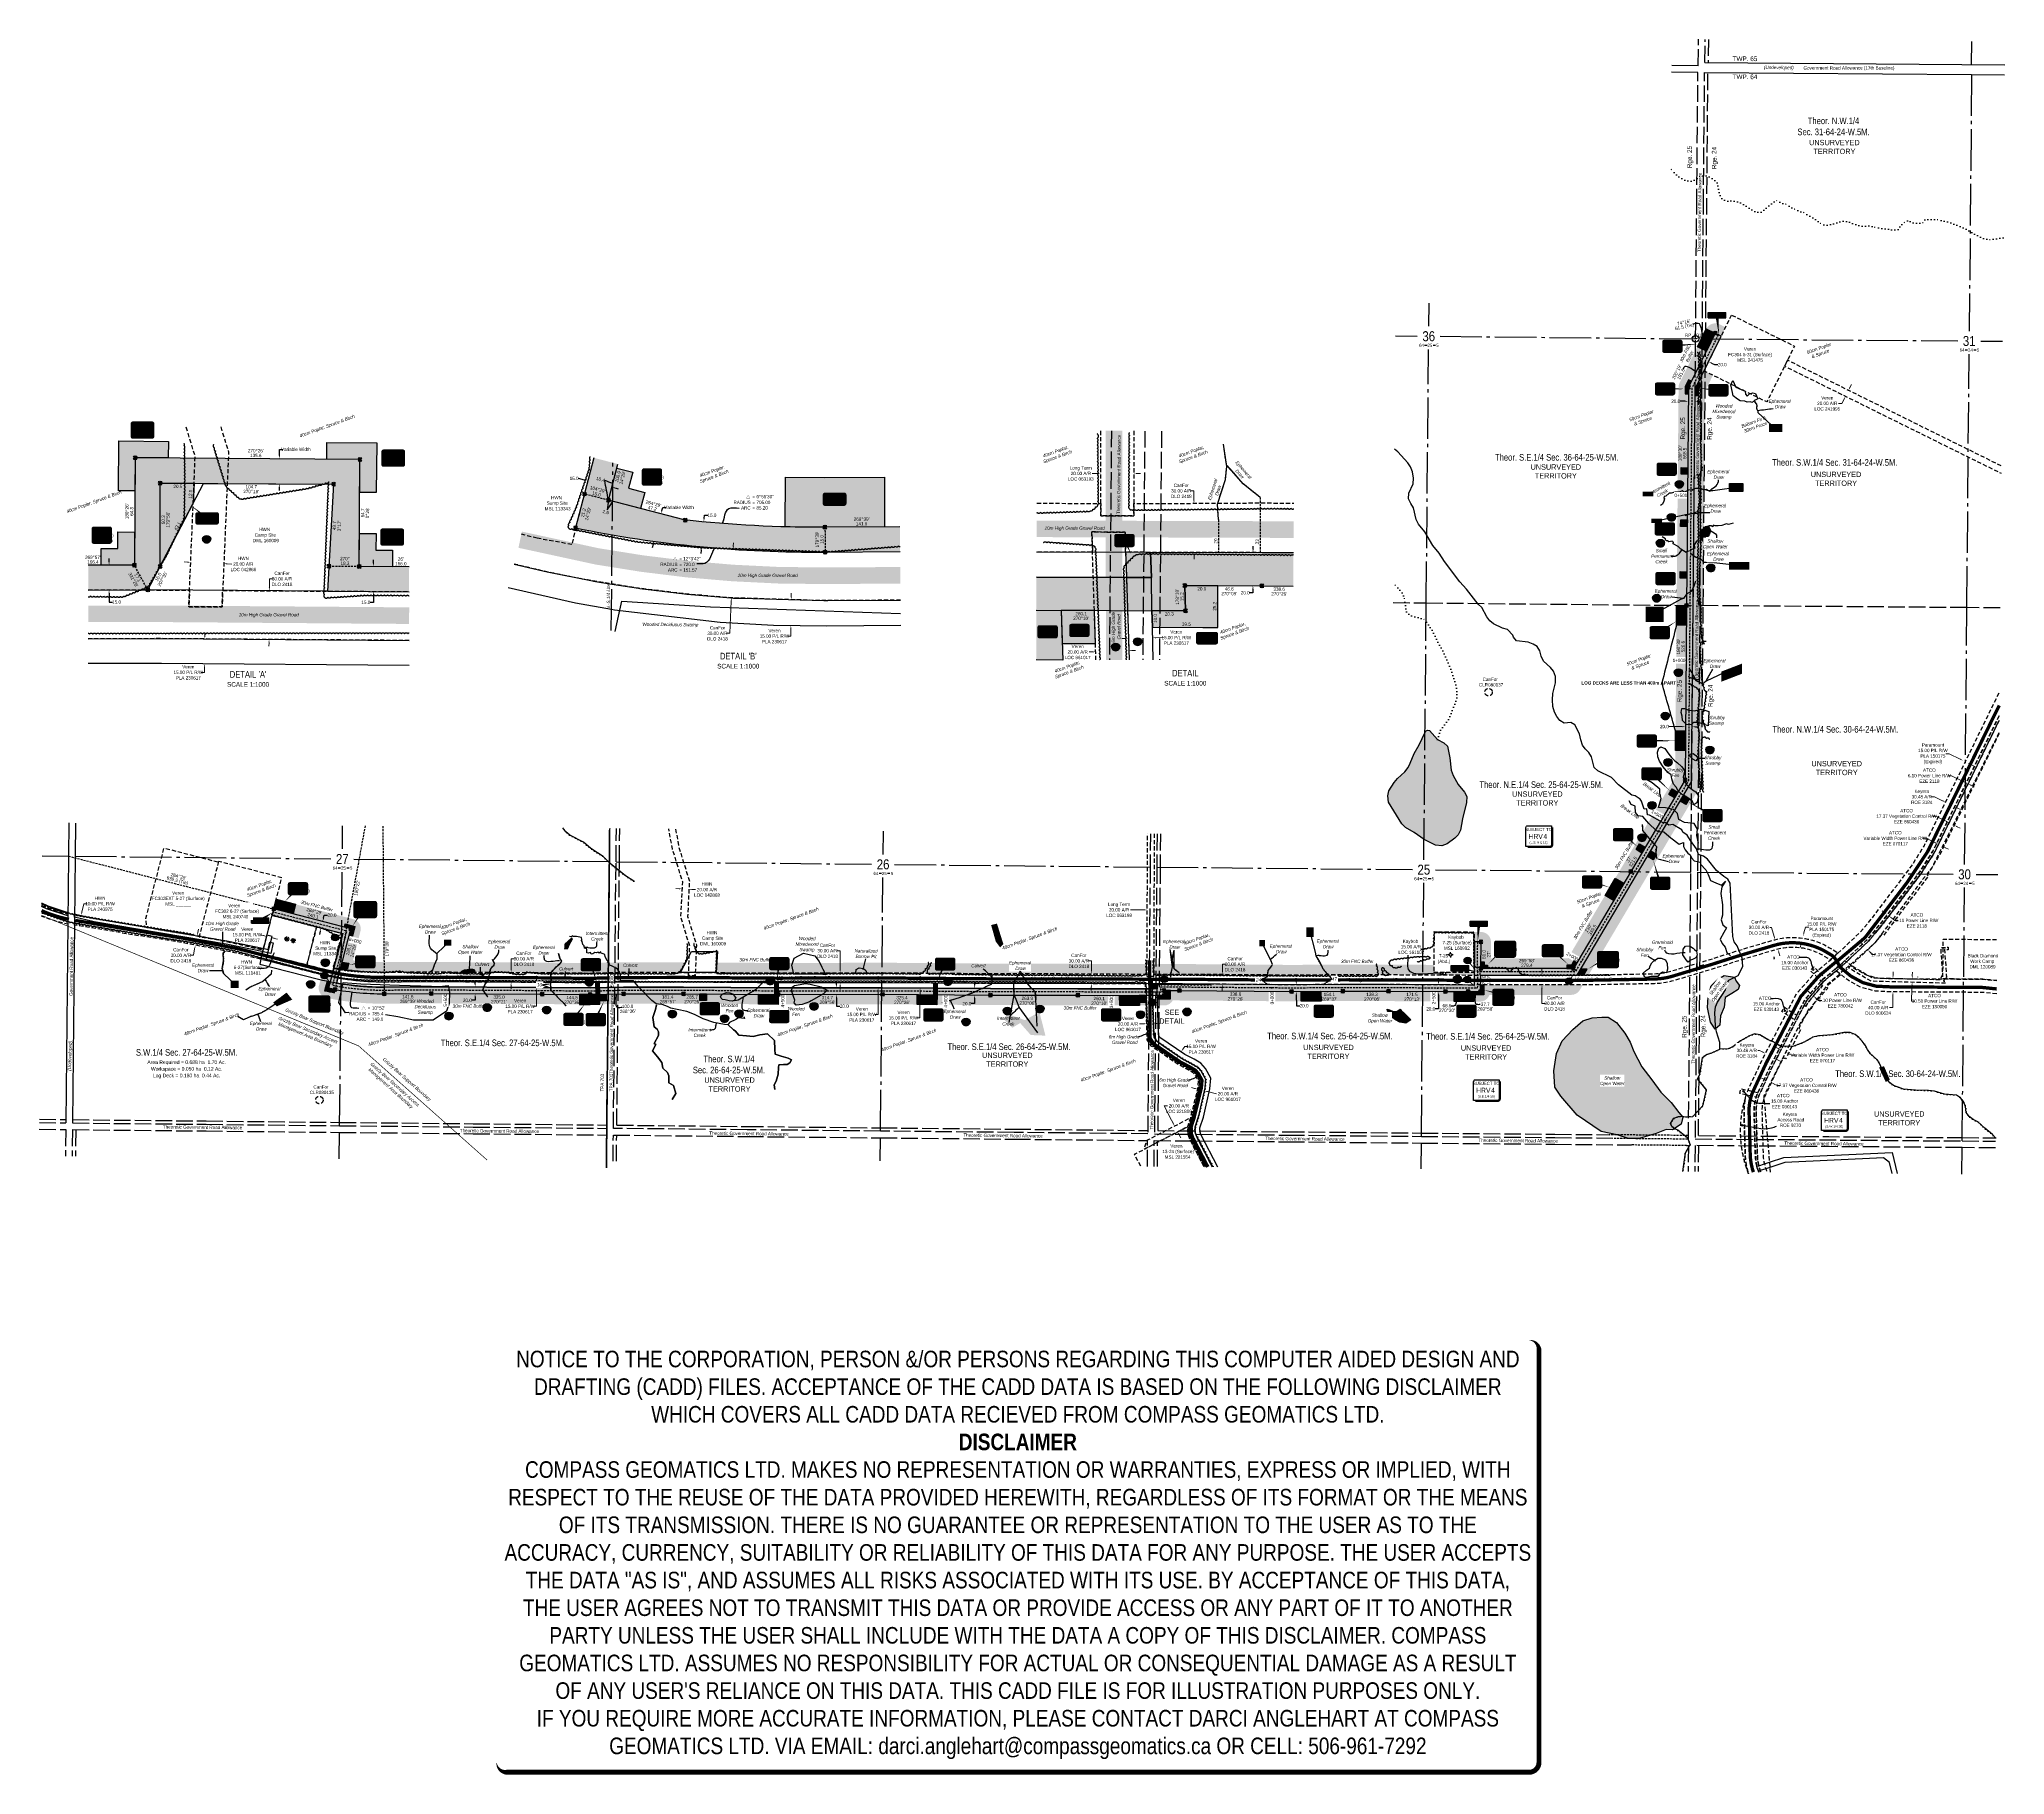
# Model space of a CAD drawing. Extents: x 454192 to 460119, y 6044068 to 6049303.
import ezdxf
from ezdxf.enums import TextEntityAlignment as Align

# ---------------------------------------------------------------- set-up
doc = ezdxf.new("R2010")
doc.units = 0
doc.header["$LTSCALE"] = 5
doc.header["$PDMODE"] = 34
doc.header["$PDSIZE"] = 0.03
for name, pattern in [('0', [1, 1, 0]), ('CENTERLINEX3', [5, 2.5, -1, 0.5, -1]), ('DASHDOT2', [12.7, 6.35, -3.175, 0, -3.175]), ('foc-ACCESSROAD', [3.75, 2.5, -1.25]), ('foc-FLOWLINE', [3.75, 2.5, -1.25]), ('foc-QUARTERLINE', [33, 25, -3, 2, -3]), ('foc-TIELINE', [1.875, 1.25, -0.625]), ('foc-TOPO', [1, 0.2, -0.8]), ('foc-TOPO-ephemeral', [6.25, 3.125, -0.625, 0.625, -0.625, 0.625, -0.625]), ('foc-TRAV', [1.875, 1.25, -0.625]), ('foc-UNSURVEYED', [12.5, 10, -2.5]), ('foc-WHEELTRACKS', [2, 0.4, -1.6])]:
    doc.linetypes.add(name, pattern=pattern)
doc.layers.get('Defpoints').update_dxf_attribs({"color": 9})
for name, color, linetype in [('10', 1, 'Continuous'), ('35', 37, 'Continuous'), ('9', 3, 'Continuous'), ('AS-ROADS', 254, 'Continuous'), ('AS-UNDERLAY-H', 141, 'Continuous'), ('AS-WILDLIFE', 131, 'DASHDOT2'), ('C-AR', 13, 'foc-ACCESSROAD'), ('C-RW', 13, 'Continuous'), ('C-SYMBOL', 7, 'Continuous'), ('C-WS', 13, 'foc-ACCESSROAD'), ('CG-NOTES', 7, 'Continuous'), ('contour2_10', 7, 'Continuous'), ('CTW', 7, 'Continuous'), ('D-TXT', 6, 'Continuous'), ('DETAIL-T', 7, 'Continuous'), ('F-AR', 190, 'foc-ACCESSROAD'), ('F-EZE', 190, 'foc-FLOWLINE'), ('F-RW', 190, 'Continuous'), ('F-RW2', 190, 'Continuous'), ('F-WS', 190, 'foc-ACCESSROAD'), ('F-WS-S', 190, 'Continuous'), ('L-AREAREQUIRED', 7, 'Continuous'), ('L-AREAWORK', 5, 'Continuous'), ('L-BD', 7, 'Continuous'), ('L-BD1', 253, 'Continuous'), ('L-DETAIL-T', 3, 'Continuous'), ('L-MON', 1, 'Continuous'), ('L-QSEC', 8, 'foc-QUARTERLINE'), ('L-ROAD-T', 7, 'Continuous'), ('L-SEC', 7, 'Continuous'), ('L-SECLBL', 7, 'Continuous'), ('L-TIE', 7, 'foc-TIELINE'), ('L-UNS-T', 3, 'Continuous'), ('L-USEC', 7, 'foc-UNSURVEYED'), ('L-WATER-DASH', 7, 'foc-TRAV'), ('LOC', 7, 'Continuous'), ('oil_and_gas_wells_pt', 7, 'Continuous'), ('P-BUFFER-H 100m', 191, 'Continuous'), ('P-BUFFER-H 30m', 51, 'Continuous'), ('P-BUFFER-T', 40, 'Continuous'), ('P-CROSSINGS', 250, 'Continuous'), ('P-ELEVATION', 7, 'Continuous'), ('P-PROPOSED', 10, 'Continuous'), ('P-PROPOSED-H', 21, 'Continuous'), ('P-TEMP-BLOCKS', 250, 'Continuous'), ('P-TEMP-BLOCKS2', 250, 'Continuous'), ('P-TEMP-H', 41, 'Continuous'), ('P-TEMP_ACCESS ROAD', 46, 'Continuous'), ('P-TEMP_LOG DECK', 46, 'Continuous'), ('P-TEMP_WORKSPACE', 46, 'Continuous'), ('P-TXT', 4, 'Continuous'), ('T-BUSH', 110, '0'), ('T-BUSH-T', 110, 'Continuous'), ('T-DRAW', 143, 'foc-TOPO-ephemeral'), ('T-GENERAL', 48, 'foc-TOPO'), ('T-SLOPE', 48, 'Continuous'), ('T-TIE', 201, 'foc-TIELINE'), ('T-WATER', 160, 'Continuous'), ('T-WATER-H', 133, 'Continuous'), ('T-WATER-P3', 160, 'foc-WHEELTRACKS'), ('T-WATER-T', 170, 'Continuous'), ('WETLAND', 143, 'Continuous'), ('WETLAND-T', 146, 'Continuous')]:
    doc.layers.add(name, color=color, linetype=linetype)
doc.layers.add('AS-TRAPPER BOUNDARY', color=7, linetype='CENTERLINEX3', true_color=0xb85c00, transparency=0.6)
doc.layers.add('AS-TRAPPER-T', color=7, linetype='Continuous', true_color=0xc26100)
for name, color, linetype, lineweight in [('C-AR-T', 13, 'Continuous', 9), ('C-AR-T2', 13, 'Continuous', 9), ('C-RW-T', 13, 'Continuous', 9), ('C-WS-T', 13, 'Continuous', 9), ('CHAINAGE-T', 201, 'Continuous', 18), ('F-AR-T', 190, 'Continuous', 9), ('F-EZE-T', 190, 'Continuous', 9), ('F-RW-T', 190, 'Continuous', 9), ('F-WS-T', 190, 'Continuous', 9), ('T-TEXT', 48, 'Continuous', 18), ('T-TEXT2', 48, 'Continuous', 18), ('T-TIE-T', 201, 'Continuous', 18)]:
    doc.layers.add(name, color=color, linetype=linetype, lineweight=lineweight)
doc.layers.add('DISCLAIMER', color=7, linetype='Continuous', plot=False)
doc.styles.add('100L', font='ARIALN.TTF', dxfattribs={"height": 11})
doc.styles.add('175L', font='ARIALN.TTF', dxfattribs={"height": 20})
doc.styles.add('80', font='ARIALN.TTF', dxfattribs={"height": 10})
doc.styles.add('80CG', font='ARIALN.TTF', dxfattribs={"height": 10})
doc.styles.add('80L', font='ARIALN.TTF', dxfattribs={"height": 10})
doc.styles.add('80LS', font='ARIALNI.TTF', dxfattribs={"height": 10})
doc.styles.add('BOLD', font='ARIALNB.TTF')
doc.styles.add('Crossing', font='ARIALN.TTF', dxfattribs={"height": 10})
doc.styles.add('foc-LtypeFont', font='ARIALN.TTF', dxfattribs={"height": 7.35})
doc.styles.add('HRV', font='ARIALN.TTF', dxfattribs={"height": 3})
doc.styles.add('Legend', font='ARIALN.TTF')
doc.styles.add('SIMPLEX', font='ARIALN.TTF')
doc.linetypes.add('foc-TOPO-flowdirection-NOLINE', pattern='A,0,[">",foc-LtypeFont,S=0.3,R=0,X=0,Y=-0.945],-20,[">",foc-LtypeFont,S=0.3,R=0,X=0,Y=-0.945],0', length=20)
doc.dimstyles.new('Compass 5 000', dxfattribs={"dimscale": 5, "dimtxt": 9, "dimasz": 2, "dimexe": 0.2, "dimexo": 0.0625, "dimgap": 0.5, "dimtad": 0, "dimtih": 1, "dimtoh": 1, "dimzin": 0, "dimdsep": 46, "dimtxsty": '80CG', "dimcen": 0.1, "dimse1": 1, "dimse2": 1, "dimclrd": 256, "dimclrt": 256, "dimaunit": 1, "dimadec": 4, "dimazin": 0, "dimtfac": 0.06, "dimtofl": 0, "dimtmove": 0, "dimatfit": 1, "dimfxl": 0.2, "dimtolj": 1, "dimtzin": 0, "dimlwd": -1, "dimarcsym": 0})

# ---------------------------------------------------------------- blocks, each defined once
blk = doc.blocks.new('L-SECLBL')
at = {"layer": '9', "color": 7}
for p, q in [((-5.1, -27.8), (-12.3, -27.8)), ((20.7, -27.8), (13.5, -27.8))]:
    blk.add_line(p, q, dxfattribs=at)
at = {"layer": '10', "color": 2, "style": 'SIMPLEX'}
blk.add_attdef('SEC', text='', height=30, dxfattribs=at).set_placement((0, 0), align=Align.MIDDLE)
at = {"layer": '10', "color": 5, "style": '80L'}
blk.add_attdef('TWP', text='', height=9.5, dxfattribs=at).set_placement((-14.4, -27.4), align=Align.MIDDLE_RIGHT)
blk.add_attdef('RGE', text='', height=9.5, dxfattribs=at).set_placement((3.6, -27.4), align=Align.MIDDLE_CENTER)
blk.add_attdef('MER', text='', height=9.5, dxfattribs=at).set_placement((23.2, -27.4), align=Align.MIDDLE_LEFT)
blk = doc.blocks.new('*D380')
at = {"layer": 'Defpoints', "color": 0, "transparency": 16777216}
for p in [(459993.9, 6047127), (459957.7, 6047053.5), (459971.2, 6047046.9)]:
    blk.add_point(p, dxfattribs=at)
at = {"layer": 'F-RW-T', "transparency": 16777216}
for p, q in [((459951.7, 6047147.7), (459941.7, 6047147.7)), ((459984.9, 6047131.4), (459951.7, 6047147.7)), ((460016.3, 6047115.9), (460025.3, 6047111.5))]:
    blk.add_line(p, q, dxfattribs=at)
for points in [[(459985.6, 6047132.9), (459984.2, 6047129.9), (459993.9, 6047127)], [(460017, 6047117.4), (460015.6, 6047114.4), (460007.3, 6047120.4)]]:
    blk.add_solid(points, dxfattribs=at)
at = {"layer": 'F-RW-T', "transparency": 16777216, "insert": (459902.6, 6047147.7), "char_height": 10, "attachment_point": 5, "style": '80CG'}
blk.add_mtext('\\A1;Paramount\\P15.00 P/L R/W\\PPLA 150175\\P(Expired)', dxfattribs=at)
blk = doc.blocks.new('*D381')
at = {"layer": 'Defpoints', "color": 0, "transparency": 16777216}
for p in [(459510.2, 6046597.7), (459511.1, 6046597.5), (459506.5, 6046583.2)]:
    blk.add_point(p, dxfattribs=at)
at = {"layer": 'F-RW-T', "transparency": 16777216}
for p, q in [((459513.6, 6046607.2), (459518, 6046624.4)), ((459518, 6046624.4), (459528, 6046624.4)), ((459504.9, 6046573.3), (459502.4, 6046563.6))]:
    blk.add_line(p, q, dxfattribs=at)
for points in [[(459512, 6046607.6), (459515.2, 6046606.8), (459511.1, 6046597.5)], [(459503.2, 6046573.7), (459506.5, 6046572.9), (459507.3, 6046583)]]:
    blk.add_solid(points, dxfattribs=at)
at = {"layer": 'F-RW-T', "transparency": 16777216, "insert": (459567.1, 6046624.4), "char_height": 10, "attachment_point": 5, "style": '80CG'}
blk.add_mtext('\\A1;Paramount\\P15.00 P/L R/W\\PPLA 150175\\P(Expired)', dxfattribs=at)
blk = doc.blocks.new('*D383')
at = {"layer": 'C-RW-T', "transparency": 16777216}
for p, q in [((457641.1, 6046256.6), (457646.7, 6046264.8)), ((457646.7, 6046264.8), (457656.7, 6046264.8)), ((457621.3, 6046227.7), (457615.7, 6046219.4))]:
    blk.add_line(p, q, dxfattribs=at)
for points in [[(457619.9, 6046228.6), (457622.7, 6046226.8), (457626.9, 6046236)], [(457639.7, 6046257.5), (457642.4, 6046255.6), (457635.4, 6046248.3)]]:
    blk.add_solid(points, dxfattribs=at)
at = {"layer": 'Defpoints', "color": 0, "transparency": 16777216}
for p in [(457626.1, 6046236.5), (457634.6, 6046248.9), (457635.4, 6046248.3)]:
    blk.add_point(p, dxfattribs=at)
at = {"layer": 'C-RW-T', "transparency": 16777216, "insert": (457695.8, 6046264.8), "char_height": 10, "attachment_point": 5, "style": '80CG'}
blk.add_mtext('\\A1;Veren\\P15.00 P/L R/W\\PPLA 230617', dxfattribs=at)
blk = doc.blocks.new('*D384')
at = {"layer": 'C-RW-T', "transparency": 16777216}
for p, q in [((455691.8, 6046467.7), (455691.9, 6046477.7)), ((455691.6, 6046432.7), (455691.3, 6046386.1)), ((455691.3, 6046386.1), (455681.3, 6046386.1))]:
    blk.add_line(p, q, dxfattribs=at)
for points in [[(455689.9, 6046432.7), (455693.3, 6046432.7), (455691.7, 6046442.7)], [(455690.1, 6046467.7), (455693.5, 6046467.7), (455691.7, 6046457.7)]]:
    blk.add_solid(points, dxfattribs=at)
at = {"layer": 'Defpoints', "color": 0, "transparency": 16777216}
for p in [(455498, 6046443.9), (455498.1, 6046458.9), (455691.7, 6046442.7)]:
    blk.add_point(p, dxfattribs=at)
at = {"layer": 'C-RW-T', "transparency": 16777216, "insert": (455642.2, 6046386.1), "char_height": 10, "attachment_point": 5, "style": '80CG'}
blk.add_mtext('\\A1;Veren\\P15.00 P/L R/W\\PPLA 230617', dxfattribs=at)
blk = doc.blocks.new('*D385')
at = {"layer": 'Defpoints', "color": 0, "transparency": 16777216}
for p in [(459940.8, 6047001.5), (459900.7, 6046919.4), (459928.1, 6046906)]:
    blk.add_point(p, dxfattribs=at)
at = {"layer": 'F-AR-T', "transparency": 16777216}
for p, q in [((459907.4, 6047017.9), (459897.4, 6047017.9)), ((459931.8, 6047005.9), (459907.4, 6047017.9)), ((459977.2, 6046983.7), (459986.2, 6046979.3))]:
    blk.add_line(p, q, dxfattribs=at)
for points in [[(459932.6, 6047007.4), (459931.1, 6047004.4), (459940.8, 6047001.5)], [(459977.9, 6046985.2), (459976.5, 6046982.2), (459968.2, 6046988.1)]]:
    blk.add_solid(points, dxfattribs=at)
at = {"layer": 'F-AR-T', "transparency": 16777216, "insert": (459868.9, 6047017.9), "char_height": 10, "attachment_point": 5, "style": '80CG'}
blk.add_mtext('\\A1;Keyera\\P30.48 A/R\\PROE 3184', dxfattribs=at)
blk = doc.blocks.new('*D386')
at = {"layer": 'Defpoints', "color": 0, "transparency": 16777216}
for p in [(459417.2, 6046281.1), (459444.3, 6046267)]:
    blk.add_point(p, dxfattribs=at)
at = {"layer": 'F-AR-T', "transparency": 16777216}
for p, q in [((459379.8, 6046252.6), (459369.8, 6046252.6)), ((459388.7, 6046248), (459379.8, 6046252.6)), ((459433.5, 6046224.7), (459442.4, 6046220.1))]:
    blk.add_line(p, q, dxfattribs=at)
for points in [[(459389.5, 6046249.5), (459388, 6046246.5), (459397.6, 6046243.4)], [(459434.3, 6046226.2), (459432.8, 6046223.2), (459424.7, 6046229.3)]]:
    blk.add_solid(points, dxfattribs=at)
at = {"layer": 'F-AR-T', "transparency": 16777216, "insert": (459341.3, 6046252.6), "char_height": 10, "attachment_point": 5, "style": '80CG', "bg_fill": 3, "box_fill_scale": 1.1, "bg_fill_color": 256, "bg_fill_true_color": 13158600, "bg_fill_transparency": 0}
blk.add_mtext('\\A1;Keyera\\P30.48 A/R\\PROE 3184', dxfattribs=at)
at = {"layer": 'Defpoints', "color": 0, "transparency": 16777216}
blk.add_point((459397.6, 6046243.4), dxfattribs=at)
blk = doc.blocks.new('*D387')
at = {"layer": 'Defpoints', "color": 0, "transparency": 16777216}
for p in [(456131.4, 6046741.2), (456151.3, 6046738.9), (456151.4, 6046740.2)]:
    blk.add_point(p, dxfattribs=at)
at = {"layer": 'F-AR-T', "transparency": 16777216}
for p, q in [((456121.3, 6046740.4), (456111.3, 6046741)), ((456161.3, 6046738.4), (456171.3, 6046737.9))]:
    blk.add_line(p, q, dxfattribs=at)
for points in [[(456121.4, 6046742.1), (456121.2, 6046738.8), (456131.3, 6046739.9)], [(456161.4, 6046740.1), (456161.2, 6046736.7), (456151.3, 6046738.9)]]:
    blk.add_solid(points, dxfattribs=at)
at = {"layer": 'F-AR-T', "transparency": 16777216, "insert": (456205.6, 6046737.9), "char_height": 10, "attachment_point": 5, "style": '80CG'}
blk.add_mtext('\\A1;HWN\\P20.00 A/R\\PLOC 042868', dxfattribs=at)
blk = doc.blocks.new('*D388')
at = {"layer": 'Defpoints', "color": 0, "transparency": 16777216}
for p in [(459329.7, 6046557.5), (459338.2, 6046528.7)]:
    blk.add_point(p, dxfattribs=at)
at = {"layer": 'F-AR-T', "transparency": 16777216}
for p, q in [((459415.8, 6046623.9), (459405.8, 6046623.9)), ((459424.1, 6046596), (459415.8, 6046623.9)), ((459438.4, 6046548.1), (459441.2, 6046538.5))]:
    blk.add_line(p, q, dxfattribs=at)
for points in [[(459425.7, 6046596.5), (459422.5, 6046595.5), (459426.9, 6046586.4)], [(459439.9, 6046548.6), (459436.8, 6046547.6), (459435.5, 6046557.7)]]:
    blk.add_solid(points, dxfattribs=at)
at = {"layer": 'F-AR-T', "transparency": 16777216, "insert": (459377.9, 6046623.9), "char_height": 10, "attachment_point": 5, "style": '80CG', "bg_fill": 3, "box_fill_scale": 1.1, "bg_fill_color": 256, "bg_fill_true_color": 13158600, "bg_fill_transparency": 0}
blk.add_mtext('\\A1;CanFor\\P30.00 A/R\\PDLO 2418', dxfattribs=at)
at = {"layer": 'Defpoints', "color": 0, "transparency": 16777216}
blk.add_point((459426.9, 6046586.4), dxfattribs=at)
blk = doc.blocks.new('*D389')
at = {"layer": 'Defpoints', "color": 0, "transparency": 16777216}
for p in [(458527.3, 6046480.1), (458527.3, 6046450.1), (458723.7, 6046450.2)]:
    blk.add_point(p, dxfattribs=at)
at = {"layer": 'F-AR-T', "transparency": 16777216}
for p, q in [((458723.7, 6046490.2), (458723.7, 6046500.2)), ((458723.7, 6046440.2), (458723.7, 6046394.7)), ((458723.7, 6046394.7), (458733.7, 6046394.7))]:
    blk.add_line(p, q, dxfattribs=at)
for points in [[(458725.3, 6046490.2), (458722, 6046490.2), (458723.7, 6046480.2)], [(458725.4, 6046440.2), (458722, 6046440.2), (458723.7, 6046450.2)]]:
    blk.add_solid(points, dxfattribs=at)
at = {"layer": 'F-AR-T', "transparency": 16777216, "insert": (458761.6, 6046394.7), "char_height": 10, "attachment_point": 5, "style": '80CG'}
blk.add_mtext('\\A1;CanFor\\P30.00 A/R\\PDLO 2418', dxfattribs=at)
blk = doc.blocks.new('*D390')
at = {"layer": 'Defpoints', "color": 0, "transparency": 16777216}
for p in [(457794, 6046482.1), (457759.7, 6046452.3), (457793.8, 6046452.1)]:
    blk.add_point(p, dxfattribs=at)
at = {"layer": 'F-AR-T', "transparency": 16777216}
for p, q in [((457760, 6046492.3), (457760.2, 6046512.8)), ((457760.2, 6046512.8), (457770.2, 6046512.8)), ((457759.7, 6046442.3), (457759.6, 6046432.3))]:
    blk.add_line(p, q, dxfattribs=at)
for points in [[(457758.4, 6046492.4), (457761.7, 6046492.3), (457760, 6046482.3)], [(457758, 6046442.3), (457761.3, 6046442.3), (457759.7, 6046452.3)]]:
    blk.add_solid(points, dxfattribs=at)
at = {"layer": 'F-AR-T', "transparency": 16777216, "insert": (457798.1, 6046512.8), "char_height": 10, "attachment_point": 5, "style": '80CG'}
blk.add_mtext('\\A1;CanFor\\P30.00 A/R\\PDLO 2418', dxfattribs=at)
blk = doc.blocks.new('*D391')
at = {"layer": 'Defpoints', "color": 0, "transparency": 16777216}
for p in [(457533.6, 6046713.9), (457553.6, 6046713.8), (457533.4, 6046676.6)]:
    blk.add_point(p, dxfattribs=at)
at = {"layer": 'F-AR-T', "transparency": 16777216}
for p, q in [((457523.4, 6046676.6), (457482.7, 6046676.8)), ((457563.4, 6046676.5), (457573.4, 6046676.5))]:
    blk.add_line(p, q, dxfattribs=at)
for points in [[(457523.4, 6046678.3), (457523.4, 6046675), (457533.4, 6046676.6)], [(457563.4, 6046678.2), (457563.4, 6046674.8), (457553.4, 6046676.5)]]:
    blk.add_solid(points, dxfattribs=at)
at = {"layer": 'F-AR-T', "transparency": 16777216, "insert": (457448.4, 6046676.8), "char_height": 10, "attachment_point": 5, "style": '80CG'}
blk.add_mtext('\\A1;Long Term\\P20.00 A/R\\PLOC 063193', dxfattribs=at)
blk = doc.blocks.new('*D392')
at = {"layer": 'C-AR-T', "transparency": 16777216}
for p, q in [((457594.3, 6046085.5), (457584.3, 6046085.5)), ((457584.3, 6046085.5), (457606.6, 6046042.5)), ((457611.2, 6046033.7), (457606.6, 6046042.5)), ((457629.6, 6045998.2), (457634.2, 6045989.3))]:
    blk.add_line(p, q, dxfattribs=at)
for points in [[(457612.6, 6046034.4), (457609.7, 6046032.9), (457615.8, 6046024.8)], [(457631.1, 6045998.9), (457628.1, 6045997.4), (457625, 6046007)]]:
    blk.add_solid(points, dxfattribs=at)
at = {"layer": 'Defpoints', "color": 0, "transparency": 16777216}
for p in [(457615.8, 6046024.8), (457630.2, 6046032.3), (457639.4, 6046014.5)]:
    blk.add_point(p, dxfattribs=at)
at = {"layer": 'C-AR-T', "transparency": 16777216, "insert": (457628.6, 6046085.5), "char_height": 10, "attachment_point": 5, "style": '80CG'}
blk.add_mtext('\\A1;Veren\\P20.00 A/R\\PLOC 221809', dxfattribs=at)
blk = doc.blocks.new('*D393')
at = {"layer": 'Defpoints', "color": 0, "transparency": 16777216}
for p in [(460003.2, 6047059.5), (459963.9, 6046979.2), (459969.3, 6046976.5)]:
    blk.add_point(p, dxfattribs=at)
at = {"layer": 'F-EZE-T', "transparency": 16777216}
for p, q in [((459958.2, 6047081.5), (459948.2, 6047081.5)), ((459994.2, 6047063.9), (459958.2, 6047081.5)), ((460017.6, 6047052.4), (460026.6, 6047048))]:
    blk.add_line(p, q, dxfattribs=at)
for points in [[(459994.9, 6047065.4), (459993.5, 6047062.4), (460003.2, 6047059.5)], [(460018.4, 6047053.9), (460016.9, 6047050.9), (460008.6, 6047056.8)]]:
    blk.add_solid(points, dxfattribs=at)
at = {"layer": 'F-EZE-T', "transparency": 16777216, "insert": (459891.9, 6047081.5), "char_height": 10, "attachment_point": 5, "style": '80CG'}
blk.add_mtext('\\A1;ATCO\\P6.10 Power Line R/W\\PEZE 2118', dxfattribs=at)
blk = doc.blocks.new('*D394')
at = {"layer": 'Defpoints', "color": 0, "transparency": 16777216}
for p in [(459930.1, 6046896.3), (459945.7, 6046888.7), (459951.3, 6046939.6)]:
    blk.add_point(p, dxfattribs=at)
at = {"layer": 'F-EZE-T', "transparency": 16777216}
for p, q in [((459911.1, 6046959.3), (459901.1, 6046959.3)), ((459942.3, 6046944), (459911.1, 6046959.3)), ((459975.9, 6046927.6), (459984.9, 6046923.2))]:
    blk.add_line(p, q, dxfattribs=at)
for points in [[(459943, 6046945.5), (459941.6, 6046942.5), (459951.3, 6046939.6)], [(459976.6, 6046929.1), (459975.2, 6046926.1), (459966.9, 6046932)]]:
    blk.add_solid(points, dxfattribs=at)
at = {"layer": 'F-EZE-T', "transparency": 16777216, "insert": (459823.2, 6046959.3), "char_height": 10, "attachment_point": 5, "style": '80CG'}
blk.add_mtext('\\A1;ATCO\\P17.37 Vegetation Control R/W\\PEZE 860436', dxfattribs=at)
blk = doc.blocks.new('*D395')
at = {"layer": 'Defpoints', "color": 0, "transparency": 16777216}
for p in [(459926.4, 6046888.8), (459919.4, 6046874.4), (459938.7, 6046882.8)]:
    blk.add_point(p, dxfattribs=at)
at = {"layer": 'F-AR-T', "transparency": 16777216}
for p, q in [((459881.9, 6046892.7), (459871.9, 6046892.7)), ((459910.4, 6046878.8), (459881.9, 6046892.7)), ((459940.6, 6046864), (459949.6, 6046859.6))]:
    blk.add_line(p, q, dxfattribs=at)
for points in [[(459911.1, 6046880.3), (459909.6, 6046877.3), (459919.4, 6046874.4)], [(459941.3, 6046865.5), (459939.9, 6046862.5), (459931.6, 6046868.4)]]:
    blk.add_solid(points, dxfattribs=at)
at = {"layer": 'F-AR-T', "transparency": 16777216, "insert": (459789.2, 6046892.7), "char_height": 10, "attachment_point": 5, "style": '80CG'}
blk.add_mtext('\\A1;ATCO\\PVariable Width Power Line R/W\\PEZE 070117', dxfattribs=at)
blk = doc.blocks.new('*D396')
at = {"layer": 'Defpoints', "color": 0, "transparency": 16777216}
for p in [(459766.4, 6046663.6), (459770, 6046658.3), (459771.3, 6046659.9)]:
    blk.add_point(p, dxfattribs=at)
at = {"layer": 'F-EZE-T', "transparency": 16777216}
for p, q in [((459757.2, 6046668), (459749.2, 6046674)), ((459778, 6046652.2), (459787.8, 6046644.7)), ((459787.8, 6046644.7), (459797.8, 6046644.7))]:
    blk.add_line(p, q, dxfattribs=at)
for points in [[(459758.2, 6046669.3), (459756.2, 6046666.7), (459765.1, 6046661.9)], [(459779, 6046653.5), (459777, 6046650.9), (459770, 6046658.3)]]:
    blk.add_solid(points, dxfattribs=at)
at = {"layer": 'F-EZE-T', "transparency": 16777216, "insert": (459854.2, 6046644.7), "char_height": 10, "attachment_point": 5, "style": '80CG'}
blk.add_mtext('\\A1;ATCO\\P6.10 Power Line R/W\\PEZE 2118', dxfattribs=at)
blk = doc.blocks.new('*D397')
at = {"layer": 'Defpoints', "color": 0, "transparency": 16777216}
for p in [(459694.1, 6046569), (459706, 6046556.3), (459706.2, 6046556.5)]:
    blk.add_point(p, dxfattribs=at)
at = {"layer": 'F-EZE-T', "transparency": 16777216}
for p, q in [((459687.4, 6046576.5), (459680.6, 6046583.8)), ((459713, 6046549.2), (459719.9, 6046541.9)), ((459719.9, 6046541.9), (459729.9, 6046541.9))]:
    blk.add_line(p, q, dxfattribs=at)
for points in [[(459688.7, 6046577.6), (459686.2, 6046575.3), (459694.3, 6046569.2)], [(459714.2, 6046550.4), (459711.8, 6046548.1), (459706.2, 6046556.5)]]:
    blk.add_solid(points, dxfattribs=at)
at = {"layer": 'F-EZE-T', "transparency": 16777216, "insert": (459807.8, 6046541.9), "char_height": 10, "attachment_point": 5, "style": '80CG'}
blk.add_mtext('\\A1;ATCO\\P17.37 Vegetation Control R/W\\PEZE 860436', dxfattribs=at)
blk = doc.blocks.new('*D398')
at = {"layer": 'Defpoints', "color": 0, "transparency": 16777216}
for p in [(459539.1, 6046422.6), (459542.4, 6046417), (459543.7, 6046418.5)]:
    blk.add_point(p, dxfattribs=at)
at = {"layer": 'F-AR-T', "transparency": 16777216}
for p, q in [((459530.3, 6046427.7), (459522.9, 6046434.4)), ((459549.9, 6046410.4), (459557.3, 6046403.8)), ((459557.3, 6046403.8), (459567.3, 6046403.8))]:
    blk.add_line(p, q, dxfattribs=at)
for points in [[(459531.4, 6046429), (459529.2, 6046426.5), (459537.8, 6046421.1)], [(459551, 6046411.7), (459548.8, 6046409.2), (459542.4, 6046417)]]:
    blk.add_solid(points, dxfattribs=at)
at = {"layer": 'F-AR-T', "transparency": 16777216, "insert": (459623.7, 6046403.8), "char_height": 10, "attachment_point": 5, "style": '80CG'}
blk.add_mtext('\\A1;ATCO\\P6.10 Power Line R/W\\PEZE 780042', dxfattribs=at)
blk = doc.blocks.new('*D399')
at = {"layer": 'Defpoints', "color": 0, "transparency": 16777216}
for p in [(459839.8, 6046458.2), (459839.9, 6046458.2), (459840.1, 6046468.7)]:
    blk.add_point(p, dxfattribs=at)
at = {"layer": 'F-AR-T', "transparency": 16777216}
for p, q in [((459840.4, 6046478.7), (459840.7, 6046488.7)), ((459838.4, 6046401.6), (459839.3, 6046438.2)), ((459839.6, 6046448.2), (459839.3, 6046438.2)), ((459848.4, 6046401.6), (459838.4, 6046401.6))]:
    blk.add_line(p, q, dxfattribs=at)
for points in [[(459838.7, 6046478.7), (459842.1, 6046478.6), (459840.1, 6046468.7)], [(459837.9, 6046448.2), (459841.3, 6046448.1), (459839.9, 6046458.2)]]:
    blk.add_solid(points, dxfattribs=at)
at = {"layer": 'F-AR-T', "transparency": 16777216, "insert": (459907.5, 6046401.6), "char_height": 10, "attachment_point": 5, "style": '80CG'}
blk.add_mtext('\\A1;ATCO\\P10.50 Power Line R/W\\PEZE 180050', dxfattribs=at)
blk = doc.blocks.new('*D400')
at = {"layer": 'Defpoints', "color": 0, "transparency": 16777216}
for p in [(459399.5, 6046163.3), (459415.1, 6046155.6), (459415.3, 6046156)]:
    blk.add_point(p, dxfattribs=at)
at = {"layer": 'F-AR-T', "transparency": 16777216}
for p, q in [((459390.3, 6046167.1), (459381.2, 6046171.4)), ((459424.2, 6046151.4), (459433.2, 6046147.2)), ((459433.2, 6046147.2), (459443.2, 6046147.2))]:
    blk.add_line(p, q, dxfattribs=at)
for points in [[(459391, 6046168.7), (459389.6, 6046165.6), (459399.4, 6046162.9)], [(459424.9, 6046152.9), (459423.5, 6046149.9), (459415.1, 6046155.6)]]:
    blk.add_solid(points, dxfattribs=at)
at = {"layer": 'F-AR-T', "transparency": 16777216, "insert": (459521.2, 6046147.2), "char_height": 10, "attachment_point": 5, "style": '80CG'}
blk.add_mtext('\\A1;ATCO\\P17.37 Vegetation Control R/W\\PEZE 860436', dxfattribs=at)
blk = doc.blocks.new('*D401')
at = {"layer": 'Defpoints', "color": 0, "transparency": 16777216}
for p in [(459454.1, 6046272.7), (459458.8, 6046247.4), (459468, 6046265.8)]:
    blk.add_point(p, dxfattribs=at)
at = {"layer": 'F-AR-T', "transparency": 16777216}
for p, q in [((459436, 6046258.8), (459427, 6046263.3)), ((459467.8, 6046242.9), (459476.8, 6046238.4)), ((459476.8, 6046238.4), (459486.8, 6046238.4))]:
    blk.add_line(p, q, dxfattribs=at)
for points in [[(459436.7, 6046260.3), (459435.2, 6046257.3), (459444.9, 6046254.3)], [(459468.5, 6046244.4), (459467, 6046241.4), (459458.8, 6046247.4)]]:
    blk.add_solid(points, dxfattribs=at)
at = {"layer": 'F-AR-T', "transparency": 16777216, "insert": (459569.4, 6046238.4), "char_height": 10, "attachment_point": 5, "style": '80CG'}
blk.add_mtext('\\A1;ATCO\\PVariable Width Power Line R/W\\PEZE 070117', dxfattribs=at)
blk = doc.blocks.new('*D403')
at = {"layer": 'Defpoints', "color": 0, "transparency": 16777216}
for p in [(459781.6, 6046429.4), (459781.8, 6046469.4), (459782.1, 6046429.4)]:
    blk.add_point(p, dxfattribs=at)
at = {"layer": 'F-AR-T', "transparency": 16777216}
for p, q in [((459782.4, 6046479.4), (459782.4, 6046489.4)), ((459782, 6046419.4), (459781.8, 6046381.9)), ((459781.8, 6046381.9), (459771.8, 6046381.9))]:
    blk.add_line(p, q, dxfattribs=at)
for points in [[(459780.7, 6046479.4), (459784, 6046479.3), (459782.3, 6046469.4)], [(459780.3, 6046419.4), (459783.7, 6046419.3), (459782.1, 6046429.4)]]:
    blk.add_solid(points, dxfattribs=at)
at = {"layer": 'F-AR-T', "transparency": 16777216, "insert": (459737.5, 6046381.9), "char_height": 10, "attachment_point": 5, "style": '80CG'}
blk.add_mtext('\\A1;CanFor\\P40.00 A/R\\PDLO 900624', dxfattribs=at)
blk = doc.blocks.new('GABD')
for p, q in [((-0.8, 0), (-1.6, 0)), ((0, 0.8), (0, 1.6)), ((1.6, 0), (0.8, 0)), ((0, -0.8), (0, -1.6))]:
    blk.add_line(p, q)
blk.add_circle((0, 0), 0.8)
blk = doc.blocks.new('GAS')
h = blk.add_hatch(color=255)
h.dxf.hatch_style = 1
edge = h.paths.add_edge_path()
edge.add_arc((0, 0), 0.9, 0, 360)
for p, q in [((-0.8, 0), (-1.6, 0)), ((-0.6, 0.6), (-1.1, 1.1)), ((0, 0.8), (0, 1.6)), ((0.6, 0.6), (1.1, 1.1)), ((1.6, 0), (0.8, 0)), ((-0.6, -0.6), (-1.1, -1.1)), ((0, -0.8), (0, -1.6)), ((1.1, -1.1), (0.6, -0.6))]:
    blk.add_line(p, q)
blk.add_circle((0, 0), 0.8)
blk = doc.blocks.new('HRV')
blk.add_lwpolyline([(-35.1, 31.6), (37.2, 31.6), (37.2, -25.5, -0.414214), (32.2, -30.5), (-40.1, -30.5), (-40.1, 26.6, -0.414214)], format="xyb", close=True)
at = {"const_width": 5, "flags": 128}
blk.add_lwpolyline([(-35.1, -33), (32.2, -33, 0.414214), (39.7, -25.5), (39.7, 26.6)], format="xyb", dxfattribs=at)
at = {"style": '80L'}
blk.add_text('SUBJECT TO', height=9.5, dxfattribs=at).set_placement((-2, 13.1), align=Align.BOTTOM_CENTER)
blk.add_attdef('(N.W.1/4 00)', text='', height=7.12, dxfattribs=at).set_placement((-2, -24.4), align=Align.BOTTOM_CENTER)
at = {"layer": 'CTW', "color": 3, "style": 'HRV'}
blk.add_text('HRV', height=15, dxfattribs=at).set_placement((-10.9, -0.2), align=Align.MIDDLE_CENTER)
blk.add_attdef('0', text='', height=15, dxfattribs=at).set_placement((18.3, -0.2), align=Align.MIDDLE_CENTER)
blk = doc.blocks.new('*D414')
at = {"layer": 'Defpoints', "color": 0, "transparency": 16777216}
for p in [(454656.6, 6046600.8), (454651, 6046571.3), (454662.4, 6046569.1)]:
    blk.add_point(p, dxfattribs=at)
at = {"layer": 'F-AR-T', "transparency": 16777216}
for p, q in [((454669.9, 6046608.4), (454671.8, 6046618.2)), ((454656.7, 6046539.7), (454646.7, 6046539.7)), ((454660.5, 6046559.3), (454656.7, 6046539.7))]:
    blk.add_line(p, q, dxfattribs=at)
for points in [[(454668.3, 6046608.7), (454671.6, 6046608.1), (454668, 6046598.6)], [(454658.9, 6046559.6), (454662.1, 6046559), (454662.4, 6046569.1)]]:
    blk.add_solid(points, dxfattribs=at)
at = {"layer": 'F-AR-T', "transparency": 16777216, "insert": (454618.8, 6046539.7), "char_height": 10, "attachment_point": 5, "style": '80CG'}
blk.add_mtext('\\A1;CanFor\\P30.00 A/R\\PDLO 2418', dxfattribs=at)
blk = doc.blocks.new('*D415')
at = {"layer": 'Defpoints', "color": 0, "transparency": 16777216}
for p in [(457335.3, 6046484.1), (457335.3, 6046454.1), (457364.7, 6046454)]:
    blk.add_point(p, dxfattribs=at)
at = {"layer": 'F-AR-T', "transparency": 16777216}
for p, q in [((457354.9, 6046522.8), (457364.9, 6046522.8)), ((457364.8, 6046494), (457364.9, 6046504)), ((457364.9, 6046522.8), (457364.9, 6046504)), ((457364.7, 6046444), (457364.7, 6046434))]:
    blk.add_line(p, q, dxfattribs=at)
for points in [[(457363.2, 6046494), (457366.5, 6046494), (457364.8, 6046484)], [(457363, 6046444), (457366.4, 6046444), (457364.7, 6046454)]]:
    blk.add_solid(points, dxfattribs=at)
at = {"layer": 'F-AR-T', "transparency": 16777216, "insert": (457327, 6046522.8), "char_height": 10, "attachment_point": 5, "style": '80CG'}
blk.add_mtext('\\A1;CanFor\\P30.00 A/R\\PDLO 2418', dxfattribs=at)
blk = doc.blocks.new('*D416')
at = {"layer": 'C-RW-T', "transparency": 16777216}
for p, q in [((456848.5, 6046466.3), (456848.5, 6046476.3)), ((456848.2, 6046431.1), (456847.5, 6046351)), ((456847.5, 6046351), (456837.5, 6046351))]:
    blk.add_line(p, q, dxfattribs=at)
for points in [[(456846.5, 6046431.1), (456849.8, 6046431.1), (456848.2, 6046441.1)], [(456846.8, 6046466.3), (456850.1, 6046466.2), (456848.4, 6046456.3)]]:
    blk.add_solid(points, dxfattribs=at)
at = {"layer": 'Defpoints', "color": 0, "transparency": 16777216}
for p in [(456848.2, 6046441.1), (456855.7, 6046441), (456855.8, 6046456.2)]:
    blk.add_point(p, dxfattribs=at)
at = {"layer": 'C-RW-T', "transparency": 16777216, "insert": (456798.4, 6046351), "char_height": 10, "attachment_point": 5, "style": '80CG'}
blk.add_mtext('\\A1;Veren\\P15.00 P/L R/W\\PPLA 230617', dxfattribs=at)
blk = doc.blocks.new('*D418')
at = {"layer": 'Defpoints', "color": 0, "transparency": 16777216}
for p in [(456601.3, 6046487), (456607.2, 6046487), (456601.3, 6046456.9)]:
    blk.add_point(p, dxfattribs=at)
at = {"layer": 'F-AR-T', "transparency": 16777216}
for p, q in [((456607.1, 6046553.4), (456597.1, 6046553.4)), ((456607.2, 6046497), (456607.1, 6046553.4)), ((456607.2, 6046446.9), (456607.3, 6046436.9))]:
    blk.add_line(p, q, dxfattribs=at)
for points in [[(456608.8, 6046497), (456605.5, 6046497), (456607.2, 6046487)], [(456608.9, 6046446.9), (456605.6, 6046446.9), (456607.2, 6046456.9)]]:
    blk.add_solid(points, dxfattribs=at)
at = {"layer": 'F-AR-T', "transparency": 16777216, "insert": (456569.2, 6046553.4), "char_height": 10, "attachment_point": 5, "style": '80CG'}
blk.add_mtext('\\A1;CanFor\\P30.00 A/R\\PDLO 2418', dxfattribs=at)
blk = doc.blocks.new('*D419')
at = {"layer": 'C-AR-T', "transparency": 16777216}
for p, q in [((457676.2, 6046138.1), (457666.5, 6046140.5)), ((457715, 6046128.6), (457742.2, 6046122))]:
    blk.add_line(p, q, dxfattribs=at)
for points in [[(457676.6, 6046139.7), (457675.8, 6046136.5), (457685.9, 6046135.7)], [(457715.4, 6046130.2), (457714.6, 6046127), (457705.3, 6046131)]]:
    blk.add_solid(points, dxfattribs=at)
at = {"layer": 'Defpoints', "color": 0, "transparency": 16777216}
for p in [(457685.6, 6046134.4), (457705, 6046129.7), (457705.3, 6046131)]:
    blk.add_point(p, dxfattribs=at)
at = {"layer": 'C-AR-T', "transparency": 16777216, "insert": (457776.5, 6046122), "char_height": 10, "attachment_point": 5, "style": '80CG'}
blk.add_mtext('\\A1;Veren\\P20.00 A/R\\PLOC 961017', dxfattribs=at)
blk = doc.blocks.new('TEMP')
h = blk.add_hatch(color=255)
h.dxf.hatch_style = 1
h.paths.add_polyline_path([(0, 0.3), (-0.7, 1.2), (-0.7, 0.7), (-1.2, 0.7), (-0.3, 0), (-1.2, -0.7), (-0.7, -0.7), (-0.7, -1.2), (0, -0.3), (0.7, -1.2), (0.7, -0.7), (1.2, -0.7), (0.3, 0), (1.2, 0.7), (0.7, 0.7), (0.7, 1.2)])
h.paths.add_polyline_path([(0.6, 0.8), (0.6, 0.6), (0.8, 0.6), (0.1, 0), (0.8, -0.6), (0.6, -0.6), (0.6, -0.8), (0, -0.1), (-0.6, -0.8), (-0.6, -0.6), (-0.8, -0.6), (-0.1, 0), (-0.8, 0.6), (-0.6, 0.6), (-0.6, 0.8), (0, 0.1)], flags=16)
h = blk.add_hatch(color=1)
h.dxf.hatch_style = 1
h.paths.add_polyline_path([(0, 0.1), (-0.6, 0.8), (-0.6, 0.6), (-0.8, 0.6), (-0.1, 0), (-0.8, -0.6), (-0.6, -0.6), (-0.6, -0.8), (0, -0.1), (0.6, -0.8), (0.6, -0.6), (0.8, -0.6), (0.1, 0), (0.8, 0.6), (0.6, 0.6), (0.6, 0.8)])
at = {"color": 1}
for p, q in [((-0.1, 0), (0.1, 0)), ((0, 0.1), (0, -0.1))]:
    blk.add_line(p, q, dxfattribs=at)
at = {"color": 255, "flags": 128}
blk.add_lwpolyline([(-0.3, 0), (-1.2, 0.7), (-0.7, 0.7), (-0.7, 1.2), (0, 0.3), (0.7, 1.2), (0.7, 0.7), (1.2, 0.7), (0.3, 0), (1.2, -0.7), (0.7, -0.7), (0.7, -1.2), (0, -0.3), (-0.7, -1.2), (-0.7, -0.7), (-1.2, -0.7)], close=True, dxfattribs=at)
at = {"color": 1, "flags": 128}
blk.add_lwpolyline([(-0.1, 0), (-0.8, 0.6), (-0.6, 0.6), (-0.6, 0.8), (0, 0.1), (0.6, 0.8), (0.6, 0.6), (0.8, 0.6), (0.1, 0), (0.8, -0.6), (0.6, -0.6), (0.6, -0.8), (0, -0.1), (-0.6, -0.8), (-0.6, -0.6), (-0.8, -0.6)], close=True, dxfattribs=at)
blk = doc.blocks.new('*D423')
at = {"layer": 'C-AR-T2', "transparency": 16777216}
for p, q in [((457521.9, 6046332.9), (457509.5, 6046332.5)), ((457561.9, 6046334.2), (457571.9, 6046334.5))]:
    blk.add_line(p, q, dxfattribs=at)
for points in [[(457521.9, 6046334.6), (457522, 6046331.3), (457531.9, 6046333.3)], [(457561.9, 6046335.9), (457562, 6046332.5), (457551.9, 6046333.9)]]:
    blk.add_solid(points, dxfattribs=at)
at = {"layer": 'Defpoints', "color": 0, "transparency": 16777216}
for p in [(457530.8, 6046367.6), (457550.8, 6046368.2), (457531.9, 6046333.3)]:
    blk.add_point(p, dxfattribs=at)
at = {"layer": 'C-AR-T2', "transparency": 16777216, "insert": (457475.2, 6046332.5), "char_height": 10, "attachment_point": 5, "style": '80CG'}
blk.add_mtext('\\A1;Veren\\P20.00 A/R\\PLOC 961017', dxfattribs=at)
blk = doc.blocks.new('xing2')
h = blk.add_hatch(color=50)
h.dxf.hatch_style = 1
edge = h.paths.add_edge_path()
edge.add_ellipse((0, 0), major_axis=(-12.5, 0), ratio=0.816297, start_angle=0, end_angle=360)
h = blk.add_hatch(color=250)
h.dxf.hatch_style = 1
edge = h.paths.add_edge_path()
edge.add_ellipse((0, -2), major_axis=(-12.5, 0), ratio=0.816297, start_angle=0, end_angle=180)
edge.add_line((12.5, -2), (12.5, 0))
edge.add_ellipse((0, 0), major_axis=(-12.5, 0), ratio=0.816297, start_angle=0, end_angle=180, ccw=False)
edge.add_line((-12.5, 0), (-12.5, -2))
at = {"color": 250}
blk.add_ellipse((0, 0), major_axis=(-12.5, 0), ratio=0.816297, dxfattribs=at)
blk.add_ellipse((0, -2), major_axis=(-12.5, 0), ratio=0.816297, start_param=0, end_param=3.141593, dxfattribs=at)
at = {"color": 250, "style": 'Crossing'}
blk.add_attdef('CROSSING', text='', height=9, dxfattribs=at).set_placement((0.1, 0), align=Align.MIDDLE_CENTER)
at = {"color": 250, "style": 'Crossing', "flags": 1}
for tag, p in [('DESCRIPTION', (0.1, -25.8)), ('LOCATION', (0.1, -39.3)), ('DWG_REF', (0.1, -52.8)), ('OWNER', (0.1, -12.5))]:
    blk.add_attdef(tag, text='', height=9, dxfattribs=at).set_placement(p, align=Align.MIDDLE_CENTER)
blk = doc.blocks.new('*D444')
at = {"layer": 'C-RW-T', "transparency": 16777216}
for p, q in [((459652.3, 6048252.9), (459656.8, 6048261.8)), ((459628.4, 6048204.5), (459618.4, 6048204.5)), ((459634.6, 6048217), (459628.4, 6048204.5))]:
    blk.add_line(p, q, dxfattribs=at)
for points in [[(459650.8, 6048253.6), (459653.8, 6048252.1), (459647.9, 6048243.9)], [(459633.1, 6048217.7), (459636.1, 6048216.3), (459639, 6048226)]]:
    blk.add_solid(points, dxfattribs=at)
at = {"layer": 'Defpoints', "color": 0, "transparency": 16777216}
for p in [(459639, 6048226), (459650.7, 6048220.2), (459659.6, 6048238.1)]:
    blk.add_point(p, dxfattribs=at)
at = {"layer": 'C-RW-T', "transparency": 16777216, "insert": (459584.1, 6048204.5), "char_height": 10, "attachment_point": 5, "style": '80CG'}
blk.add_mtext('\\A1;Veren\\P20.00 A/R\\PLOC 241995', dxfattribs=at)
blk = doc.blocks.new('*D445')
at = {"layer": 'Defpoints', "color": 0, "transparency": 16777216}
for p in [(455016.5, 6046649.4), (455011.5, 6046630), (455046.7, 6046641.5)]:
    blk.add_point(p, dxfattribs=at)
at = {"layer": 'P-TXT', "transparency": 16777216}
for p, q in [((455049.2, 6046651.2), (455051.7, 6046660.9)), ((455051.7, 6046660.9), (455061.7, 6046660.9)), ((455039.2, 6046612.5), (455036.7, 6046602.8))]:
    blk.add_line(p, q, dxfattribs=at)
for points in [[(455047.6, 6046651.6), (455050.8, 6046650.8), (455046.7, 6046641.5)], [(455037.6, 6046612.9), (455040.8, 6046612.1), (455041.7, 6046622.2)]]:
    blk.add_solid(points, dxfattribs=at)
at = {"layer": 'P-TXT', "transparency": 16777216, "insert": (455074.9, 6046660.9), "char_height": 10, "attachment_point": 5, "style": '80CG'}
blk.add_mtext('\\A1;20.0', dxfattribs=at)
blk = doc.blocks.new('*D446')
at = {"layer": 'Defpoints', "color": 0, "transparency": 16777216}
for p in [(459156.5, 6047229.2), (459156.5, 6047227.2), (459176.5, 6047227)]:
    blk.add_point(p, dxfattribs=at)
at = {"layer": 'P-TXT', "transparency": 16777216}
for p, q in [((459146.5, 6047229.3), (459106.2, 6047229.7)), ((459186.5, 6047229), (459196.5, 6047228.9))]:
    blk.add_line(p, q, dxfattribs=at)
for points in [[(459146.5, 6047231), (459146.5, 6047227.7), (459156.5, 6047229.2)], [(459186.5, 6047230.6), (459186.5, 6047227.3), (459176.5, 6047229.1)]]:
    blk.add_solid(points, dxfattribs=at)
at = {"layer": 'P-TXT', "transparency": 16777216, "insert": (459093, 6047229.7), "char_height": 10, "attachment_point": 5, "style": '80CG'}
blk.add_mtext('\\A1;20.0', dxfattribs=at)
blk = doc.blocks.new('*D447')
at = {"layer": 'Defpoints', "color": 0, "transparency": 16777216}
for p in [(459165.2, 6048210.7), (459165.3, 6048219.4), (459185.3, 6048219.2)]:
    blk.add_point(p, dxfattribs=at)
at = {"layer": 'P-TXT', "transparency": 16777216}
for p, q in [((459155.2, 6048210.8), (459140.2, 6048211)), ((459195.2, 6048210.5), (459205.2, 6048210.4))]:
    blk.add_line(p, q, dxfattribs=at)
for points in [[(459155.3, 6048212.5), (459155.2, 6048209.2), (459165.2, 6048210.7)], [(459195.3, 6048212.1), (459195.2, 6048208.8), (459185.2, 6048210.6)]]:
    blk.add_solid(points, dxfattribs=at)
at = {"layer": 'P-TXT', "transparency": 16777216, "insert": (459127, 6048211), "char_height": 10, "attachment_point": 5, "style": '80CG'}
blk.add_mtext('\\A1;20.0', dxfattribs=at)
blk = doc.blocks.new('*U590')
at = {"true_color": 0xff8aff}
h = blk.add_hatch(color=211, dxfattribs=at)
edge = h.paths.add_edge_path()
edge.add_line((-24, -20), (24, -20))
edge.add_arc((24, -14), 6, 270, 360)
edge.add_line((30, -14), (30, 12.5))
edge.add_arc((24, 12.5), 6, 0, 90)
edge.add_line((24, 18.5), (-24, 18.5))
edge.add_arc((-24, 12.5), 6, 90, 180)
edge.add_line((-30, 12.5), (-30, -14))
edge.add_arc((-24, -14), 6, 180, 270)
at = {"color": 250, "flags": 128}
blk.add_lwpolyline([(-24, -20, 3, 3, 0), (24, -20, 3, 3, 0.414214), (30, -14, 3, 3, 0), (30, 12.5, 3, 0, 0.414214), (24, 18.5, 0, 0, 0), (-24, 18.5, 0, 0, 0.414214), (-30, 12.5, 0, 0, 0), (-30, -14, 0, 3, 0.414214)], format="xyseb", close=True, dxfattribs=at)
at = {"flags": 128}
blk.add_lwpolyline([(92, -1, 0, 7.5, 0), (0, 0, 0, 0, 0)], format="xyseb", dxfattribs=at)
at = {"color": 250}
for tag, p, height, style in [('TEMP_AREA_W1_001', (-9.2, 2.2), 12, 'BOLD'), ('ENTER_TEXT_001', (-30.7, -12.5), 9, '80')]:
    blk.add_attdef(tag, p, '', height=height, dxfattribs=dict(at, style=style))
blk = doc.blocks.new('*U603')
at = {"true_color": 0xff8aff}
h = blk.add_hatch(color=211, dxfattribs=at)
edge = h.paths.add_edge_path()
edge.add_line((-24, -20), (24, -20))
edge.add_arc((24, -14), 6, 270, 360)
edge.add_line((30, -14), (30, 12.5))
edge.add_arc((24, 12.5), 6, 0, 90)
edge.add_line((24, 18.5), (-24, 18.5))
edge.add_arc((-24, 12.5), 6, 90, 180)
edge.add_line((-30, 12.5), (-30, -14))
edge.add_arc((-24, -14), 6, 180, 270)
at = {"color": 250, "flags": 128}
blk.add_lwpolyline([(-24, -20, 3, 3, 0), (24, -20, 3, 3, 0.414214), (30, -14, 3, 3, 0), (30, 12.5, 3, 0, 0.414214), (24, 18.5, 0, 0, 0), (-24, 18.5, 0, 0, 0.414214), (-30, 12.5, 0, 0, 0), (-30, -14, 0, 3, 0.414214)], format="xyseb", close=True, dxfattribs=at)
at = {"flags": 128}
blk.add_lwpolyline([(54.1, -17.9, 0, 7.5, 0), (0, 0, 0, 0, 0)], format="xyseb", dxfattribs=at)
at = {"color": 250}
for tag, p, height, style in [('TEMP_AREA_W1_001', (-9.2, 2.2), 12, 'BOLD'), ('ENTER_TEXT_001', (-30.7, -12.5), 9, '80')]:
    blk.add_attdef(tag, p, '', height=height, dxfattribs=dict(at, style=style))
blk = doc.blocks.new('*U591')
at = {"true_color": 0xff8aff}
h = blk.add_hatch(color=211, dxfattribs=at)
edge = h.paths.add_edge_path()
edge.add_line((-24, -19.4), (24, -19.4))
edge.add_arc((24, -13.4), 6, 270, 360)
edge.add_line((30, -13.4), (30, 12.5))
edge.add_arc((24, 12.5), 6, 0, 90)
edge.add_line((24, 18.5), (-24, 18.5))
edge.add_arc((-24, 12.5), 6, 90, 180)
edge.add_line((-30, 12.5), (-30, -13.4))
edge.add_arc((-24, -13.4), 6, 180, 270)
at = {"color": 250, "flags": 128}
blk.add_lwpolyline([(-24, -19.4, 3, 3, 0), (24, -19.4, 3, 3, 0.414214), (30, -13.4, 3, 3, 0), (30, 12.5, 3, 0, 0.414214), (24, 18.5, 0, 0, 0), (-24, 18.5, 0, 0, 0.414214), (-30, 12.5, 0, 0, 0), (-30, -13.4, 0, 3, 0.414214)], format="xyseb", close=True, dxfattribs=at)
at = {"flags": 128}
blk.add_lwpolyline([(61.4, -1.3, 0, 7.5, 0), (0, 0, 0, 0, 0)], format="xyseb", dxfattribs=at)
at = {"color": 250}
for tag, p, height, style in [('TEMP_AREA_W1_001', (-9.2, 2.2), 12, 'BOLD'), ('ENTER_TEXT_001', (-30.7, -12.5), 9, '80')]:
    blk.add_attdef(tag, p, '', height=height, dxfattribs=dict(at, style=style))
blk = doc.blocks.new('*U592')
at = {"true_color": 0xff8aff}
h = blk.add_hatch(color=211, dxfattribs=at)
edge = h.paths.add_edge_path()
edge.add_line((-24, -18.1), (24, -18.1))
edge.add_arc((24, -12.1), 6, 270, 360)
edge.add_line((30, -12.1), (30, 12.5))
edge.add_arc((24, 12.5), 6, 0, 90)
edge.add_line((24, 18.5), (-24, 18.5))
edge.add_arc((-24, 12.5), 6, 90, 180)
edge.add_line((-30, 12.5), (-30, -12.1))
edge.add_arc((-24, -12.1), 6, 180, 270)
at = {"flags": 128}
blk.add_lwpolyline([(-57.5, 5, 0, 7.5, 0), (0, 0, 0, 0, 0)], format="xyseb", dxfattribs=at)
at = {"color": 250, "flags": 128}
blk.add_lwpolyline([(-24, -18.1, 3, 3, 0), (24, -18.1, 3, 3, 0.414214), (30, -12.1, 3, 3, 0), (30, 12.5, 3, 0, 0.414214), (24, 18.5, 0, 0, 0), (-24, 18.5, 0, 0, 0.414214), (-30, 12.5, 0, 0, 0), (-30, -12.1, 0, 3, 0.414214)], format="xyseb", close=True, dxfattribs=at)
at = {"color": 250}
for tag, p, height, style in [('TEMP_AREA_W1_001', (-9.2, 2.2), 12, 'BOLD'), ('ENTER_TEXT_001', (-30.7, -12.5), 9, '80')]:
    blk.add_attdef(tag, p, '', height=height, dxfattribs=dict(at, style=style))
blk = doc.blocks.new('*U597')
at = {"true_color": 0xff8aff}
h = blk.add_hatch(color=211, dxfattribs=at)
edge = h.paths.add_edge_path()
edge.add_line((-24, -20), (24, -20))
edge.add_arc((24, -14), 6, 270, 360)
edge.add_line((30, -14), (30, 12.5))
edge.add_arc((24, 12.5), 6, 0, 90)
edge.add_line((24, 18.5), (-24, 18.5))
edge.add_arc((-24, 12.5), 6, 90, 180)
edge.add_line((-30, 12.5), (-30, -14))
edge.add_arc((-24, -14), 6, 180, 270)
at = {"color": 250, "flags": 128}
blk.add_lwpolyline([(-24, -20, 3, 3, 0), (24, -20, 3, 3, 0.414214), (30, -14, 3, 3, 0), (30, 12.5, 3, 0, 0.414214), (24, 18.5, 0, 0, 0), (-24, 18.5, 0, 0, 0.414214), (-30, 12.5, 0, 0, 0), (-30, -14, 0, 3, 0.414214)], format="xyseb", close=True, dxfattribs=at)
at = {"flags": 128}
blk.add_lwpolyline([(29.9, -6.9, 0, 7.5, 0), (0, 0, 0, 0, 0)], format="xyseb", dxfattribs=at)
at = {"color": 250}
for tag, p, height, style in [('TEMP_AREA_W1_001', (-9.2, 2.2), 12, 'BOLD'), ('ENTER_TEXT_001', (-30.7, -12.5), 9, '80')]:
    blk.add_attdef(tag, p, '', height=height, dxfattribs=dict(at, style=style))
blk = doc.blocks.new('*U596')
at = {"true_color": 0xff8aff}
h = blk.add_hatch(color=211, dxfattribs=at)
edge = h.paths.add_edge_path()
edge.add_line((-24, -20), (24, -20))
edge.add_arc((24, -14), 6, 270, 360)
edge.add_line((30, -14), (30, 12.5))
edge.add_arc((24, 12.5), 6, 0, 90)
edge.add_line((24, 18.5), (-24, 18.5))
edge.add_arc((-24, 12.5), 6, 90, 180)
edge.add_line((-30, 12.5), (-30, -14))
edge.add_arc((-24, -14), 6, 180, 270)
at = {"color": 250, "flags": 128}
blk.add_lwpolyline([(-24, -20, 3, 3, 0), (24, -20, 3, 3, 0.414214), (30, -14, 3, 3, 0), (30, 12.5, 3, 0, 0.414214), (24, 18.5, 0, 0, 0), (-24, 18.5, 0, 0, 0.414214), (-30, 12.5, 0, 0, 0), (-30, -14, 0, 3, 0.414214)], format="xyseb", close=True, dxfattribs=at)
at = {"flags": 128}
blk.add_lwpolyline([(23.4, 2.6, 0, 7.5, 0), (0, 0, 0, 0, 0)], format="xyseb", dxfattribs=at)
at = {"color": 250}
for tag, p, height, style in [('TEMP_AREA_W1_001', (-9.2, 2.2), 12, 'BOLD'), ('ENTER_TEXT_001', (-30.7, -12.5), 9, '80')]:
    blk.add_attdef(tag, p, '', height=height, dxfattribs=dict(at, style=style))
blk = doc.blocks.new('*U595')
at = {"true_color": 0xff8aff}
h = blk.add_hatch(color=211, dxfattribs=at)
edge = h.paths.add_edge_path()
edge.add_line((-24, -20), (24, -20))
edge.add_arc((24, -14), 6, 270, 360)
edge.add_line((30, -14), (30, 12.5))
edge.add_arc((24, 12.5), 6, 0, 90)
edge.add_line((24, 18.5), (-24, 18.5))
edge.add_arc((-24, 12.5), 6, 90, 180)
edge.add_line((-30, 12.5), (-30, -14))
edge.add_arc((-24, -14), 6, 180, 270)
at = {"color": 250, "flags": 128}
blk.add_lwpolyline([(-24, -20, 3, 3, 0), (24, -20, 3, 3, 0.414214), (30, -14, 3, 3, 0), (30, 12.5, 3, 0, 0.414214), (24, 18.5, 0, 0, 0), (-24, 18.5, 0, 0, 0.414214), (-30, 12.5, 0, 0, 0), (-30, -14, 0, 3, 0.414214)], format="xyseb", close=True, dxfattribs=at)
at = {"flags": 128}
blk.add_lwpolyline([(25.3, -5.4, 0, 7.5, 0), (0, 0, 0, 0, 0)], format="xyseb", dxfattribs=at)
at = {"color": 250}
for tag, p, height, style in [('TEMP_AREA_W1_001', (-9.2, 2.2), 12, 'BOLD'), ('ENTER_TEXT_001', (-30.7, -12.5), 9, '80')]:
    blk.add_attdef(tag, p, '', height=height, dxfattribs=dict(at, style=style))
blk = doc.blocks.new('*U594')
at = {"true_color": 0xff8aff}
h = blk.add_hatch(color=211, dxfattribs=at)
edge = h.paths.add_edge_path()
edge.add_line((-24, -20), (24, -20))
edge.add_arc((24, -14), 6, 270, 360)
edge.add_line((30, -14), (30, 12.5))
edge.add_arc((24, 12.5), 6, 0, 90)
edge.add_line((24, 18.5), (-24, 18.5))
edge.add_arc((-24, 12.5), 6, 90, 180)
edge.add_line((-30, 12.5), (-30, -14))
edge.add_arc((-24, -14), 6, 180, 270)
at = {"color": 250, "flags": 128}
blk.add_lwpolyline([(-24, -20, 3, 3, 0), (24, -20, 3, 3, 0.414214), (30, -14, 3, 3, 0), (30, 12.5, 3, 0, 0.414214), (24, 18.5, 0, 0, 0), (-24, 18.5, 0, 0, 0.414214), (-30, 12.5, 0, 0, 0), (-30, -14, 0, 3, 0.414214)], format="xyseb", close=True, dxfattribs=at)
at = {"flags": 128}
blk.add_lwpolyline([(57.5, -54.6, 0, 7.5, 0), (0, 0, 0, 0, 0)], format="xyseb", dxfattribs=at)
at = {"color": 250}
for tag, p, height, style in [('TEMP_AREA_W1_001', (-9.2, 2.2), 12, 'BOLD'), ('ENTER_TEXT_001', (-30.7, -12.5), 9, '80')]:
    blk.add_attdef(tag, p, '', height=height, dxfattribs=dict(at, style=style))
blk = doc.blocks.new('*U593')
at = {"true_color": 0xff8aff}
h = blk.add_hatch(color=211, dxfattribs=at)
edge = h.paths.add_edge_path()
edge.add_line((-24, -20), (24, -20))
edge.add_arc((24, -14), 6, 270, 360)
edge.add_line((30, -14), (30, 12.5))
edge.add_arc((24, 12.5), 6, 0, 90)
edge.add_line((24, 18.5), (-24, 18.5))
edge.add_arc((-24, 12.5), 6, 90, 180)
edge.add_line((-30, 12.5), (-30, -14))
edge.add_arc((-24, -14), 6, 180, 270)
at = {"color": 250, "flags": 128}
blk.add_lwpolyline([(-24, -20, 3, 3, 0), (24, -20, 3, 3, 0.414214), (30, -14, 3, 3, 0), (30, 12.5, 3, 0, 0.414214), (24, 18.5, 0, 0, 0), (-24, 18.5, 0, 0, 0.414214), (-30, 12.5, 0, 0, 0), (-30, -14, 0, 3, 0.414214)], format="xyseb", close=True, dxfattribs=at)
at = {"flags": 128}
blk.add_lwpolyline([(44.8, -38.2, 0, 7.5, 0), (0, 0, 0, 0, 0)], format="xyseb", dxfattribs=at)
at = {"color": 250}
for tag, p, height, style in [('TEMP_AREA_W1_001', (-9.2, 2.2), 12, 'BOLD'), ('ENTER_TEXT_001', (-30.7, -12.5), 9, '80')]:
    blk.add_attdef(tag, p, '', height=height, dxfattribs=dict(at, style=style))
blk = doc.blocks.new('*U598')
at = {"true_color": 0xff8aff}
h = blk.add_hatch(color=211, dxfattribs=at)
edge = h.paths.add_edge_path()
edge.add_line((-29, -32.3), (29, -32.3))
edge.add_arc((29, -26.3), 6, 270, 360)
edge.add_line((35, -26.3), (35, 12.5))
edge.add_arc((29, 12.5), 6, 0, 90)
edge.add_line((29, 18.5), (-29, 18.5))
edge.add_arc((-29, 12.5), 6, 90, 180)
edge.add_line((-35, 12.5), (-35, -26.3))
edge.add_arc((-29, -26.3), 6, 180, 270)
at = {"flags": 128}
blk.add_lwpolyline([(-40.4, -61, 0, 7.5, 0), (0, 0, 0, 0, 0)], format="xyseb", dxfattribs=at)
at = {"color": 250, "flags": 128}
blk.add_lwpolyline([(-29, -32.3, 3, 3, 0), (29, -32.3, 3, 3, 0.414214), (35, -26.3, 3, 3, 0), (35, 12.5, 3, 0, 0.414214), (29, 18.5, 0, 0, 0), (-29, 18.5, 0, 0, 0.414214), (-35, 12.5, 0, 0, 0), (-35, -26.3, 0, 3, 0.414214)], format="xyseb", close=True, dxfattribs=at)
at = {"color": 250}
for tag, p, height, style in [('TEMP_AREA_W1_001', (-9.2, 2.2), 12, 'BOLD'), ('ENTER_TEXT_001', (-30.7, -12.5), 9, '80')]:
    blk.add_attdef(tag, p, '', height=height, dxfattribs=dict(at, style=style))
blk = doc.blocks.new('*D453')
at = {"layer": 'Defpoints', "color": 0, "transparency": 16777216}
for p in [(459210.8, 6048344.5), (459226.2, 6048330.5), (459228.7, 6048335.6)]:
    blk.add_point(p, dxfattribs=at)
at = {"layer": 'P-TXT', "transparency": 16777216}
for p, q in [((459199.3, 6048343.8), (459190.3, 6048348.2)), ((459235.1, 6048326.1), (459244.1, 6048321.6)), ((459244.1, 6048321.6), (459254.1, 6048321.6))]:
    blk.add_line(p, q, dxfattribs=at)
for points in [[(459200, 6048345.3), (459198.5, 6048342.3), (459208.2, 6048339.4)], [(459235.9, 6048327.6), (459234.4, 6048324.6), (459226.2, 6048330.5)]]:
    blk.add_solid(points, dxfattribs=at)
at = {"layer": 'P-TXT', "transparency": 16777216, "insert": (459267.3, 6048321.6), "char_height": 10, "attachment_point": 5, "style": '80CG'}
blk.add_mtext('\\A1;20.0', dxfattribs=at)
blk = doc.blocks.new('*U599')
at = {"true_color": 0xff8aff}
h = blk.add_hatch(color=211, dxfattribs=at)
edge = h.paths.add_edge_path()
edge.add_line((-24, -20), (24, -20))
edge.add_arc((24, -14), 6, 270, 360)
edge.add_line((30, -14), (30, 12.5))
edge.add_arc((24, 12.5), 6, 0, 90)
edge.add_line((24, 18.5), (-24, 18.5))
edge.add_arc((-24, 12.5), 6, 90, 180)
edge.add_line((-30, 12.5), (-30, -14))
edge.add_arc((-24, -14), 6, 180, 270)
at = {"color": 250, "flags": 128}
blk.add_lwpolyline([(-24, -20, 3, 3, 0), (24, -20, 3, 3, 0.414214), (30, -14, 3, 3, 0), (30, 12.5, 3, 0, 0.414214), (24, 18.5, 0, 0, 0), (-24, 18.5, 0, 0, 0.414214), (-30, 12.5, 0, 0, 0), (-30, -14, 0, 3, 0.414214)], format="xyseb", close=True, dxfattribs=at)
at = {"flags": 128}
blk.add_lwpolyline([(80.6, 6, 0, 7.5, 0), (0, 0, 0, 0, 0)], format="xyseb", dxfattribs=at)
at = {"color": 250}
for tag, p, height, style in [('TEMP_AREA_W1_001', (-9.2, 2.2), 12, 'BOLD'), ('ENTER_TEXT_001', (-30.7, -12.5), 9, '80')]:
    blk.add_attdef(tag, p, '', height=height, dxfattribs=dict(at, style=style))
blk = doc.blocks.new('*D454')
at = {"layer": 'C-RW-T', "transparency": 16777216}
for p, q in [((456721.7, 6046467.1), (456721.7, 6046477.1)), ((456721.7, 6046431.9), (456721.7, 6046421.9)), ((456721.8, 6046361.1), (456721.7, 6046421.9)), ((456711.8, 6046361.1), (456721.8, 6046361.1))]:
    blk.add_line(p, q, dxfattribs=at)
for points in [[(456723.3, 6046467.1), (456720, 6046467.1), (456721.7, 6046457.1)], [(456723.4, 6046431.9), (456720.1, 6046431.9), (456721.7, 6046441.9)]]:
    blk.add_solid(points, dxfattribs=at)
at = {"layer": 'Defpoints', "color": 0, "transparency": 16777216}
for p in [(456632.8, 6046456.9), (456632.9, 6046441.8), (456721.7, 6046441.9)]:
    blk.add_point(p, dxfattribs=at)
at = {"layer": 'C-RW-T', "transparency": 16777216, "insert": (456672.7, 6046361.1), "char_height": 10, "attachment_point": 5, "style": '80CG'}
blk.add_mtext('\\A1;Veren\\P15.00 P/L R/W\\PPLA 230617', dxfattribs=at)
blk = doc.blocks.new('*U600')
at = {"true_color": 0xff8aff}
h = blk.add_hatch(color=211, dxfattribs=at)
edge = h.paths.add_edge_path()
edge.add_line((-24, -20), (24, -20))
edge.add_arc((24, -14), 6, 270, 360)
edge.add_line((30, -14), (30, 12.5))
edge.add_arc((24, 12.5), 6, 0, 90)
edge.add_line((24, 18.5), (-24, 18.5))
edge.add_arc((-24, 12.5), 6, 90, 180)
edge.add_line((-30, 12.5), (-30, -14))
edge.add_arc((-24, -14), 6, 180, 270)
at = {"flags": 128}
blk.add_lwpolyline([(-20.6, 69.3, 0, 7.5, 0), (0, 0, 0, 0, 0)], format="xyseb", dxfattribs=at)
at = {"color": 250, "flags": 128}
blk.add_lwpolyline([(-24, -20, 3, 3, 0), (24, -20, 3, 3, 0.414214), (30, -14, 3, 3, 0), (30, 12.5, 3, 0, 0.414214), (24, 18.5, 0, 0, 0), (-24, 18.5, 0, 0, 0.414214), (-30, 12.5, 0, 0, 0), (-30, -14, 0, 3, 0.414214)], format="xyseb", close=True, dxfattribs=at)
at = {"color": 250}
for tag, p, height, style in [('TEMP_AREA_W1_001', (-9.2, 2.2), 12, 'BOLD'), ('ENTER_TEXT_001', (-30.7, -12.5), 9, '80')]:
    blk.add_attdef(tag, p, '', height=height, dxfattribs=dict(at, style=style))
blk = doc.blocks.new('*U601')
at = {"true_color": 0xff8aff}
h = blk.add_hatch(color=211, dxfattribs=at)
edge = h.paths.add_edge_path()
edge.add_line((-24, -20), (24, -20))
edge.add_arc((24, -14), 6, 270, 360)
edge.add_line((30, -14), (30, 12.5))
edge.add_arc((24, 12.5), 6, 0, 90)
edge.add_line((24, 18.5), (-24, 18.5))
edge.add_arc((-24, 12.5), 6, 90, 180)
edge.add_line((-30, 12.5), (-30, -14))
edge.add_arc((-24, -14), 6, 180, 270)
at = {"flags": 128}
blk.add_lwpolyline([(-74.5, 40.3, 0, 7.5, 0), (0, 0, 0, 0, 0)], format="xyseb", dxfattribs=at)
at = {"color": 250, "flags": 128}
blk.add_lwpolyline([(-24, -20, 3, 3, 0), (24, -20, 3, 3, 0.414214), (30, -14, 3, 3, 0), (30, 12.5, 3, 0, 0.414214), (24, 18.5, 0, 0, 0), (-24, 18.5, 0, 0, 0.414214), (-30, 12.5, 0, 0, 0), (-30, -14, 0, 3, 0.414214)], format="xyseb", close=True, dxfattribs=at)
at = {"color": 250}
for tag, p, height, style in [('TEMP_AREA_W1_001', (-9.2, 2.2), 12, 'BOLD'), ('ENTER_TEXT_001', (-30.7, -12.5), 9, '80')]:
    blk.add_attdef(tag, p, '', height=height, dxfattribs=dict(at, style=style))
blk = doc.blocks.new('*U602')
at = {"true_color": 0xff8aff}
h = blk.add_hatch(color=211, dxfattribs=at)
edge = h.paths.add_edge_path()
edge.add_line((-24, -20), (24, -20))
edge.add_arc((24, -14), 6, 270, 360)
edge.add_line((30, -14), (30, 12.5))
edge.add_arc((24, 12.5), 6, 0, 90)
edge.add_line((24, 18.5), (-24, 18.5))
edge.add_arc((-24, 12.5), 6, 90, 180)
edge.add_line((-30, 12.5), (-30, -14))
edge.add_arc((-24, -14), 6, 180, 270)
at = {"color": 250, "flags": 128}
blk.add_lwpolyline([(-24, -20, 3, 3, 0), (24, -20, 3, 3, 0.414214), (30, -14, 3, 3, 0), (30, 12.5, 3, 0, 0.414214), (24, 18.5, 0, 0, 0), (-24, 18.5, 0, 0, 0.414214), (-30, 12.5, 0, 0, 0), (-30, -14, 0, 3, 0.414214)], format="xyseb", close=True, dxfattribs=at)
at = {"flags": 128}
blk.add_lwpolyline([(51.4, 33.5, 0, 7.5, 0), (0, 0, 0, 0, 0)], format="xyseb", dxfattribs=at)
at = {"color": 250}
for tag, p, height, style in [('TEMP_AREA_W1_001', (-9.2, 2.2), 12, 'BOLD'), ('ENTER_TEXT_001', (-30.7, -12.5), 9, '80')]:
    blk.add_attdef(tag, p, '', height=height, dxfattribs=dict(at, style=style))
blk = doc.blocks.new('*U455')
at = {"layer": 'CG-NOTES', "insert": (0, -15), "char_height": 10, "width": 277.336, "attachment_point": 4, "style": '80'}
blk.add_mtext('{\\fArial Narrow|b1|i0|c0|p34;\\C240;LOG DECKS ARE LESS THAN 400m APART}', dxfattribs=at)
blk = doc.blocks.new('*D505')
at = {"layer": 'Defpoints', "color": 0, "transparency": 16777216}
for p in [(454318.6, 6046660), (454334.4, 6046656.5), (454332.3, 6046646.8)]:
    blk.add_point(p, dxfattribs=at)
at = {"layer": 'F-RW-T', "transparency": 16777216}
for p, q in [((454320.8, 6046669.8), (454326.4, 6046695.3)), ((454326.4, 6046695.3), (454336.4, 6046695.3)), ((454314.3, 6046640.5), (454312.1, 6046630.8))]:
    blk.add_line(p, q, dxfattribs=at)
for points in [[(454312.6, 6046640.9), (454315.9, 6046640.2), (454316.4, 6046650.3)], [(454319.1, 6046670.2), (454322.4, 6046669.4), (454318.6, 6046660)]]:
    blk.add_solid(points, dxfattribs=at)
at = {"layer": 'F-RW-T', "transparency": 16777216, "insert": (454375.5, 6046695.3), "char_height": 10, "attachment_point": 5, "style": '80CG'}
blk.add_mtext('\\A1;HWN\\P10.00 P/L R/W\\PPLA 240975', dxfattribs=at)
blk = doc.blocks.new('*D508')
at = {"layer": 'C-RW-T', "transparency": 16777216}
for p, q in [((454868.1, 6046599.3), (454858.4, 6046601.8)), ((454900.8, 6046590.8), (454910.5, 6046588.3))]:
    blk.add_line(p, q, dxfattribs=at)
for points in [[(454868.5, 6046600.9), (454867.7, 6046597.7), (454877.8, 6046596.8)], [(454901.2, 6046592.4), (454900.4, 6046589.2), (454891.1, 6046593.3)]]:
    blk.add_solid(points, dxfattribs=at)
at = {"layer": 'Defpoints', "color": 0, "transparency": 16777216}
for p in [(454875.7, 6046588.8), (454877.8, 6046596.8), (454889.1, 6046585.4)]:
    blk.add_point(p, dxfattribs=at)
at = {"layer": 'C-RW-T', "transparency": 16777216, "insert": (454819.3, 6046601.8), "char_height": 10, "attachment_point": 5, "style": '80CG'}
blk.add_mtext('\\A1;Veren\\P15.00 P/L R/W\\PPLA 230617', dxfattribs=at)
blk = doc.blocks.new('*U518')
h = blk.add_hatch(color=111)
h.dxf.hatch_style = 1
h.paths.add_polyline_path([(-26.5, 8), (26.5, 8), (26.5, -8), (-26.5, -8)])
for p, q in [((-26.5, -8), (-26.5, 8)), ((-26.5, 8), (26.5, 8)), ((26.5, -8), (26.5, 8)), ((-26.5, -8), (26.5, -8))]:
    blk.add_line(p, q)
at = {"layer": 'P-ELEVATION', "color": 7, "flags": 128}
blk.add_lwpolyline([(0, 0, 10, 0, 0), (6, -60.7, 0, 0, 0)], format="xyseb", dxfattribs=at)
at = {"layer": 'P-ELEVATION', "style": 'Legend'}
blk.add_attdef('STATION', text='', height=10, dxfattribs=at).set_placement((0, 0), align=Align.MIDDLE_CENTER)
blk = doc.blocks.new('*U519')
h = blk.add_hatch(color=111)
h.dxf.hatch_style = 1
h.paths.add_polyline_path([(-26.5, 8), (26.5, 8), (26.5, -8), (-26.5, -8)])
for p, q in [((-26.5, -8), (-26.5, 8)), ((-26.5, 8), (26.5, 8)), ((26.5, -8), (26.5, 8)), ((-26.5, -8), (26.5, -8))]:
    blk.add_line(p, q)
at = {"layer": 'P-ELEVATION', "color": 7, "flags": 128}
blk.add_lwpolyline([(0, 0, 10, 0, 0), (38.5, 25.2, 0, 0, 0)], format="xyseb", dxfattribs=at)
at = {"layer": 'P-ELEVATION', "style": 'Legend'}
blk.add_attdef('STATION', text='', height=10, dxfattribs=at).set_placement((0, 0), align=Align.MIDDLE_CENTER)
blk = doc.blocks.new('curve')
at = {"const_width": 0.1}
blk.add_lwpolyline([(-5, 5.4), (-6.1, 3.5), (-3.9, 3.5)], close=True, dxfattribs=at)
at = {"style": '80'}
for s, p in [('RADIUS', (-3.5, 0)), ('ARC', (-3.5, -3.3))]:
    blk.add_text(s, height=2, dxfattribs=at).set_placement(p, align=Align.RIGHT)
for p in [(-2.4, 3.4), (-2.4, 0), (-2.4, -3.3)]:
    blk.add_text('=', height=1.8, dxfattribs=at).set_placement(p)
for tag, p in [('CURVE_RADIUS', (0, 0)), ('DELTA', (0, 3.5)), ('ARC_LENGTH', (0, -3.3))]:
    blk.add_attdef(tag, p, '', height=2, dxfattribs=at)
blk = doc.blocks.new('*D520')
at = {"layer": 'Defpoints', "color": 0, "transparency": 16777216}
for p in [(455846, 6047970.7), (455846.4, 6047972), (455919, 6047953.3)]:
    blk.add_point(p, dxfattribs=at)
at = {"layer": 'P-TXT', "transparency": 16777216}
for p, q in [((455836.3, 6047973.2), (455817.7, 6047978)), ((455928.3, 6047949.4), (455938, 6047946.9))]:
    blk.add_line(p, q, dxfattribs=at)
for points in [[(455836.8, 6047974.8), (455835.9, 6047971.6), (455846, 6047970.7)], [(455928.7, 6047951.1), (455927.9, 6047947.8), (455918.6, 6047951.9)]]:
    blk.add_solid(points, dxfattribs=at)
at = {"layer": 'P-TXT', "transparency": 16777216, "insert": (455804.9, 6047978), "char_height": 10, "attachment_point": 5, "style": '80CG'}
blk.add_mtext('\\A1;15.0', dxfattribs=at)
blk = doc.blocks.new('*D521')
at = {"layer": 'Defpoints', "color": 0, "transparency": 16777216}
for p in [(456195.9, 6047847.1), (456196.5, 6047847.1), (456189.3, 6047772)]:
    blk.add_point(p, dxfattribs=at)
at = {"layer": 'P-TXT', "transparency": 16777216}
for p, q in [((456196.9, 6047857.1), (456197.8, 6047867.1)), ((456197.8, 6047867.1), (456207.8, 6047867.1)), ((456187.7, 6047762.1), (456186.8, 6047752.2))]:
    blk.add_line(p, q, dxfattribs=at)
for points in [[(456195.2, 6047857.3), (456198.5, 6047856.9), (456195.9, 6047847.1)], [(456186.1, 6047762.3), (456189.4, 6047762), (456188.7, 6047772.1)]]:
    blk.add_solid(points, dxfattribs=at)
at = {"layer": 'P-TXT', "transparency": 16777216, "insert": (456220.6, 6047867.1), "char_height": 10, "attachment_point": 5, "style": '80CG'}
blk.add_mtext('\\A1;15.0', dxfattribs=at)
blk = doc.blocks.new('*D522')
at = {"layer": 'Defpoints', "color": 0, "transparency": 16777216}
for p in [(456067.2, 6047871.4), (456067.4, 6047871.3), (456046, 6047788.6)]:
    blk.add_point(p, dxfattribs=at)
at = {"layer": 'P-TXT', "transparency": 16777216}
for p, q in [((456069.7, 6047881.1), (456072.2, 6047890.8)), ((456072.2, 6047890.8), (456082.2, 6047890.8)), ((456043.3, 6047778.9), (456040.8, 6047769.3))]:
    blk.add_line(p, q, dxfattribs=at)
for points in [[(456068, 6047881.5), (456071.3, 6047880.7), (456067.2, 6047871.4)], [(456041.7, 6047779.4), (456044.9, 6047778.5), (456045.8, 6047788.6)]]:
    blk.add_solid(points, dxfattribs=at)
at = {"layer": 'P-TXT', "transparency": 16777216, "insert": (456121.5, 6047890.8), "char_height": 10, "attachment_point": 5, "style": '80CG'}
blk.add_mtext('\\A1;Variable Width', dxfattribs=at)
blk = doc.blocks.new('*D523')
at = {"layer": 'Defpoints', "color": 0, "transparency": 16777216}
for p in [(456284.3, 6047764.3), (456278.8, 6047617.7), (456279.1, 6047617.7)]:
    blk.add_point(p, dxfattribs=at)
at = {"layer": 'F-AR-T', "transparency": 16777216}
for p, q in [((456285.1, 6047774.3), (456285.4, 6047784.2)), ((456278.7, 6047607.7), (456275, 6047510.9)), ((456275, 6047510.9), (456265, 6047510.9))]:
    blk.add_line(p, q, dxfattribs=at)
for points in [[(456283.4, 6047774.3), (456286.7, 6047774.2), (456284.7, 6047764.3)], [(456277.1, 6047607.8), (456280.4, 6047607.6), (456279.1, 6047617.7)]]:
    blk.add_solid(points, dxfattribs=at)
at = {"layer": 'F-AR-T', "transparency": 16777216, "insert": (456237.1, 6047510.9), "char_height": 10, "attachment_point": 5, "style": '80CG'}
blk.add_mtext('\\A1;CanFor\\P30.00 A/R\\PDLO 2418', dxfattribs=at)
blk = doc.blocks.new('*D524')
at = {"layer": 'C-RW-T', "transparency": 16777216}
for p, q in [((456459.7, 6047622.3), (456459.9, 6047632.3)), ((456458.3, 6047502.4), (456448.3, 6047502.4)), ((456458.5, 6047524.2), (456458.3, 6047502.4))]:
    blk.add_line(p, q, dxfattribs=at)
for points in [[(456458.1, 6047622.4), (456461.4, 6047622.3), (456459.6, 6047612.3)], [(456456.9, 6047524.2), (456460.2, 6047524.2), (456458.7, 6047534.2)]]:
    blk.add_solid(points, dxfattribs=at)
at = {"layer": 'Defpoints', "color": 0, "transparency": 16777216}
for p in [(456459.1, 6047612.4), (456458.1, 6047534.2), (456458.7, 6047534.2)]:
    blk.add_point(p, dxfattribs=at)
at = {"layer": 'C-RW-T', "transparency": 16777216, "insert": (456409.2, 6047502.4), "char_height": 10, "attachment_point": 5, "style": '80CG'}
blk.add_mtext('\\A1;Veren\\P15.00 P/L R/W\\PPLA 230617', dxfattribs=at)
blk = doc.blocks.new('*U604')
at = {"true_color": 0xff8aff}
h = blk.add_hatch(color=211, dxfattribs=at)
edge = h.paths.add_edge_path()
edge.add_line((-29, -20), (29, -20))
edge.add_arc((29, -14), 6, 270, 360)
edge.add_line((35, -14), (35, 12.5))
edge.add_arc((29, 12.5), 6, 0, 90)
edge.add_line((29, 18.5), (-29, 18.5))
edge.add_arc((-29, 12.5), 6, 90, 180)
edge.add_line((-35, 12.5), (-35, -14))
edge.add_arc((-29, -14), 6, 180, 270)
at = {"color": 250, "flags": 128}
blk.add_lwpolyline([(-29, -20, 3, 3, 0), (29, -20, 3, 3, 0.414214), (35, -14, 3, 3, 0), (35, 12.5, 3, 0, 0.414214), (29, 18.5, 0, 0, 0), (-29, 18.5, 0, 0, 0.414214), (-35, 12.5, 0, 0, 0), (-35, -14, 0, 3, 0.414214)], format="xyseb", close=True, dxfattribs=at)
at = {"flags": 128}
blk.add_lwpolyline([(-25.3, -12.9, 0, 7.5, 0), (0, 0, 0, 0, 0)], format="xyseb", dxfattribs=at)
at = {"color": 250}
for tag, p, height, style in [('TEMP_AREA_W1_001', (-9.2, 2.2), 12, 'BOLD'), ('ENTER_TEXT_001', (-30.7, -12.5), 9, '80')]:
    blk.add_attdef(tag, p, '', height=height, dxfattribs=dict(at, style=style))
blk = doc.blocks.new('*U605')
at = {"true_color": 0xff8aff}
h = blk.add_hatch(color=211, dxfattribs=at)
edge = h.paths.add_edge_path()
edge.add_line((-24, -32.3), (24, -32.3))
edge.add_arc((24, -26.3), 6, 270, 360)
edge.add_line((30, -26.3), (30, 12.5))
edge.add_arc((24, 12.5), 6, 0, 90)
edge.add_line((24, 18.5), (-24, 18.5))
edge.add_arc((-24, 12.5), 6, 90, 180)
edge.add_line((-30, 12.5), (-30, -26.3))
edge.add_arc((-24, -26.3), 6, 180, 270)
at = {"color": 250, "flags": 128}
blk.add_lwpolyline([(-24, -32.3, 3, 3, 0), (24, -32.3, 3, 3, 0.414214), (30, -26.3, 3, 3, 0), (30, 12.5, 3, 0, 0.414214), (24, 18.5, 0, 0, 0), (-24, 18.5, 0, 0, 0.414214), (-30, 12.5, 0, 0, 0), (-30, -26.3, 0, 3, 0.414214)], format="xyseb", close=True, dxfattribs=at)
at = {"flags": 128}
blk.add_lwpolyline([(0.1, -15.6, 0, 7.5, 0), (0, 0, 0, 0, 0)], format="xyseb", dxfattribs=at)
at = {"color": 250}
for tag, p, height, style in [('TEMP_AREA_W1_001', (-9.2, 2.2), 12, 'BOLD'), ('ENTER_TEXT_001', (-30.7, -12.5), 9, '80')]:
    blk.add_attdef(tag, p, '', height=height, dxfattribs=dict(at, style=style))
blk = doc.blocks.new('*U607')
at = {"true_color": 0xff8aff}
h = blk.add_hatch(color=211, dxfattribs=at)
edge = h.paths.add_edge_path()
edge.add_line((-29, -32.3), (29, -32.3))
edge.add_arc((29, -26.3), 6, 270, 360)
edge.add_line((35, -26.3), (35, 12.5))
edge.add_arc((29, 12.5), 6, 0, 90)
edge.add_line((29, 18.5), (-29, 18.5))
edge.add_arc((-29, 12.5), 6, 90, 180)
edge.add_line((-35, 12.5), (-35, -26.3))
edge.add_arc((-29, -26.3), 6, 180, 270)
at = {"color": 250, "flags": 128}
blk.add_lwpolyline([(-29, -32.3, 3, 3, 0), (29, -32.3, 3, 3, 0.414214), (35, -26.3, 3, 3, 0), (35, 12.5, 3, 0, 0.414214), (29, 18.5, 0, 0, 0), (-29, 18.5, 0, 0, 0.414214), (-35, 12.5, 0, 0, 0), (-35, -26.3, 0, 3, 0.414214)], format="xyseb", close=True, dxfattribs=at)
at = {"flags": 128}
blk.add_lwpolyline([(22.1, -8.9, 0, 7.5, 0), (0, 0, 0, 0, 0)], format="xyseb", dxfattribs=at)
at = {"color": 250}
for tag, p, height, style in [('TEMP_AREA_W1_001', (-9.2, 2.2), 12, 'BOLD'), ('ENTER_TEXT_001', (-30.7, -12.5), 9, '80')]:
    blk.add_attdef(tag, p, '', height=height, dxfattribs=dict(at, style=style))
blk = doc.blocks.new('*U606')
at = {"true_color": 0xff8aff}
h = blk.add_hatch(color=211, dxfattribs=at)
edge = h.paths.add_edge_path()
edge.add_line((-29, -32.3), (29, -32.3))
edge.add_arc((29, -26.3), 6, 270, 360)
edge.add_line((35, -26.3), (35, 12.5))
edge.add_arc((29, 12.5), 6, 0, 90)
edge.add_line((29, 18.5), (-29, 18.5))
edge.add_arc((-29, 12.5), 6, 90, 180)
edge.add_line((-35, 12.5), (-35, -26.3))
edge.add_arc((-29, -26.3), 6, 180, 270)
at = {"color": 250, "flags": 128}
blk.add_lwpolyline([(-29, -32.3, 3, 3, 0), (29, -32.3, 3, 3, 0.414214), (35, -26.3, 3, 3, 0), (35, 12.5, 3, 0, 0.414214), (29, 18.5, 0, 0, 0), (-29, 18.5, 0, 0, 0.414214), (-35, 12.5, 0, 0, 0), (-35, -26.3, 0, 3, 0.414214)], format="xyseb", close=True, dxfattribs=at)
at = {"flags": 128}
blk.add_lwpolyline([(-20.7, -25.9, 0, 7.5, 0), (0, 0, 0, 0, 0)], format="xyseb", dxfattribs=at)
at = {"color": 250}
for tag, p, height, style in [('TEMP_AREA_W1_001', (-9.2, 2.2), 12, 'BOLD'), ('ENTER_TEXT_001', (-30.7, -12.5), 9, '80')]:
    blk.add_attdef(tag, p, '', height=height, dxfattribs=dict(at, style=style))
blk = doc.blocks.new('*U608')
at = {"true_color": 0xff8aff}
h = blk.add_hatch(color=211, dxfattribs=at)
edge = h.paths.add_edge_path()
edge.add_line((-29, -32.3), (29, -32.3))
edge.add_arc((29, -26.3), 6, 270, 360)
edge.add_line((35, -26.3), (35, 12.5))
edge.add_arc((29, 12.5), 6, 0, 90)
edge.add_line((29, 18.5), (-29, 18.5))
edge.add_arc((-29, 12.5), 6, 90, 180)
edge.add_line((-35, 12.5), (-35, -26.3))
edge.add_arc((-29, -26.3), 6, 180, 270)
at = {"color": 250, "flags": 128}
blk.add_lwpolyline([(-29, -32.3, 3, 3, 0), (29, -32.3, 3, 3, 0.414214), (35, -26.3, 3, 3, 0), (35, 12.5, 3, 0, 0.414214), (29, 18.5, 0, 0, 0), (-29, 18.5, 0, 0, 0.414214), (-35, 12.5, 0, 0, 0), (-35, -26.3, 0, 3, 0.414214)], format="xyseb", close=True, dxfattribs=at)
at = {"flags": 128}
blk.add_lwpolyline([(17.7, -29.1, 0, 7.5, 0), (0, 0, 0, 0, 0)], format="xyseb", dxfattribs=at)
at = {"color": 250}
for tag, p, height, style in [('TEMP_AREA_W1_001', (-9.2, 2.2), 12, 'BOLD'), ('ENTER_TEXT_001', (-30.7, -12.5), 9, '80')]:
    blk.add_attdef(tag, p, '', height=height, dxfattribs=dict(at, style=style))
blk = doc.blocks.new('*U610')
at = {"true_color": 0xff8aff}
h = blk.add_hatch(color=211, dxfattribs=at)
edge = h.paths.add_edge_path()
edge.add_line((-29, -17.3), (29, -17.3))
edge.add_arc((29, -11.3), 6, 270, 360)
edge.add_line((35, -11.3), (35, 12.5))
edge.add_arc((29, 12.5), 6, 0, 90)
edge.add_line((29, 18.5), (-29, 18.5))
edge.add_arc((-29, 12.5), 6, 90, 180)
edge.add_line((-35, 12.5), (-35, -11.3))
edge.add_arc((-29, -11.3), 6, 180, 270)
at = {"flags": 128}
blk.add_lwpolyline([(-48.9, 40.2, 0, 7.5, 0), (0, 0, 0, 0, 0)], format="xyseb", dxfattribs=at)
at = {"color": 250, "flags": 128}
blk.add_lwpolyline([(-29, -17.3, 3, 3, 0), (29, -17.3, 3, 3, 0.414214), (35, -11.3, 3, 3, 0), (35, 12.5, 3, 0, 0.414214), (29, 18.5, 0, 0, 0), (-29, 18.5, 0, 0, 0.414214), (-35, 12.5, 0, 0, 0), (-35, -11.3, 0, 3, 0.414214)], format="xyseb", close=True, dxfattribs=at)
at = {"color": 250}
for tag, p, height, style in [('TEMP_AREA_W1_001', (-9.2, 2.2), 12, 'BOLD'), ('ENTER_TEXT_001', (-30.7, -12.5), 9, '80')]:
    blk.add_attdef(tag, p, '', height=height, dxfattribs=dict(at, style=style))
blk = doc.blocks.new('*U609')
at = {"true_color": 0xff8aff}
h = blk.add_hatch(color=211, dxfattribs=at)
edge = h.paths.add_edge_path()
edge.add_line((-24, -32.3), (24, -32.3))
edge.add_arc((24, -26.3), 6, 270, 360)
edge.add_line((30, -26.3), (30, 12.5))
edge.add_arc((24, 12.5), 6, 0, 90)
edge.add_line((24, 18.5), (-24, 18.5))
edge.add_arc((-24, 12.5), 6, 90, 180)
edge.add_line((-30, 12.5), (-30, -26.3))
edge.add_arc((-24, -26.3), 6, 180, 270)
at = {"color": 250, "flags": 128}
blk.add_lwpolyline([(-24, -32.3, 3, 3, 0), (24, -32.3, 3, 3, 0.414214), (30, -26.3, 3, 3, 0), (30, 12.5, 3, 0, 0.414214), (24, 18.5, 0, 0, 0), (-24, 18.5, 0, 0, 0.414214), (-30, 12.5, 0, 0, 0), (-30, -26.3, 0, 3, 0.414214)], format="xyseb", close=True, dxfattribs=at)
at = {"flags": 128}
blk.add_lwpolyline([(21.5, -28.1, 0, 7.5, 0), (0, 0, 0, 0, 0)], format="xyseb", dxfattribs=at)
at = {"color": 250}
for tag, p, height, style in [('TEMP_AREA_W1_001', (-9.2, 2.2), 12, 'BOLD'), ('ENTER_TEXT_001', (-30.7, -12.5), 9, '80')]:
    blk.add_attdef(tag, p, '', height=height, dxfattribs=dict(at, style=style))
blk = doc.blocks.new('*D525')
at = {"layer": 'Defpoints', "color": 0, "transparency": 16777216}
for p in [(454925.9, 6048037.4), (454915.9, 6047962), (454925.5, 6047962)]:
    blk.add_point(p, dxfattribs=at)
at = {"layer": 'P-TXT', "transparency": 16777216}
for p, q in [((454916.3, 6048047.5), (454916.4, 6048065.9)), ((454916.4, 6048065.9), (454926.4, 6048065.9)), ((454915.8, 6047952), (454915.8, 6047942))]:
    blk.add_line(p, q, dxfattribs=at)
for points in [[(454914.7, 6048047.5), (454918, 6048047.5), (454916.3, 6048037.5)], [(454914.2, 6047952), (454917.5, 6047952), (454915.9, 6047962)]]:
    blk.add_solid(points, dxfattribs=at)
at = {"layer": 'P-TXT', "transparency": 16777216, "insert": (454965.8, 6048065.9), "char_height": 10, "attachment_point": 5, "style": '80CG'}
blk.add_mtext('\\A1;Variable Width', dxfattribs=at)
blk = doc.blocks.new('*D526')
at = {"layer": 'Defpoints', "color": 0, "transparency": 16777216}
for p in [(455207.1, 6047712), (455199.7, 6047637.5), (455206.8, 6047637.5)]:
    blk.add_point(p, dxfattribs=at)
at = {"layer": 'P-TXT', "transparency": 16777216}
for p, q in [((455200.1, 6047722.1), (455200.1, 6047732.1)), ((455199.6, 6047604.4), (455189.6, 6047604.4)), ((455199.7, 6047627.5), (455199.6, 6047604.4))]:
    blk.add_line(p, q, dxfattribs=at)
for points in [[(455198.4, 6047722.1), (455201.7, 6047722), (455200, 6047712.1)], [(455198, 6047627.5), (455201.3, 6047627.5), (455199.7, 6047637.5)]]:
    blk.add_solid(points, dxfattribs=at)
at = {"layer": 'P-TXT', "transparency": 16777216, "insert": (455176.8, 6047604.4), "char_height": 10, "attachment_point": 5, "style": '80CG'}
blk.add_mtext('\\A1;15.0', dxfattribs=at)
blk = doc.blocks.new('*D527')
at = {"layer": 'Defpoints', "color": 0, "transparency": 16777216}
for p in [(454404.5, 6047716.6), (454402.5, 6047641.6), (454404.6, 6047641.6)]:
    blk.add_point(p, dxfattribs=at)
at = {"layer": 'P-TXT', "transparency": 16777216}
for p, q in [((454402.4, 6047726.6), (454402.4, 6047736.6)), ((454402.5, 6047631.6), (454402.6, 6047605.3)), ((454402.6, 6047605.3), (454412.6, 6047605.3))]:
    blk.add_line(p, q, dxfattribs=at)
for points in [[(454404.1, 6047726.6), (454400.8, 6047726.6), (454402.5, 6047716.6)], [(454404.2, 6047631.6), (454400.9, 6047631.6), (454402.5, 6047641.6)]]:
    blk.add_solid(points, dxfattribs=at)
at = {"layer": 'P-TXT', "transparency": 16777216, "insert": (454425.3, 6047605.3), "char_height": 10, "attachment_point": 5, "style": '80CG'}
blk.add_mtext('\\A1;15.0', dxfattribs=at)
blk = doc.blocks.new('*D528')
at = {"layer": 'Defpoints', "color": 0, "transparency": 16777216}
for p in [(454649.1, 6047734.5), (454748.7, 6047721), (454749.1, 6047730.3)]:
    blk.add_point(p, dxfattribs=at)
at = {"layer": 'F-AR-T', "transparency": 16777216}
for p, q in [((454638.8, 6047725.7), (454628.8, 6047726.1)), ((454758.7, 6047720.6), (454773.2, 6047720))]:
    blk.add_line(p, q, dxfattribs=at)
for points in [[(454638.8, 6047727.3), (454638.7, 6047724), (454648.7, 6047725.2)], [(454758.8, 6047722.3), (454758.6, 6047718.9), (454748.7, 6047721)]]:
    blk.add_solid(points, dxfattribs=at)
at = {"layer": 'F-AR-T', "transparency": 16777216, "insert": (454807.5, 6047720), "char_height": 10, "attachment_point": 5, "style": '80CG'}
blk.add_mtext('\\A1;HWN\\P20.00 A/R\\PLOC 042868', dxfattribs=at)
blk = doc.blocks.new('*D529')
at = {"layer": 'Defpoints', "color": 0, "transparency": 16777216}
for p in [(454885, 6047639.3), (454885.9, 6047639.3), (454884, 6047492.4)]:
    blk.add_point(p, dxfattribs=at)
at = {"layer": 'F-AR-T', "transparency": 16777216}
for p, q in [((454886, 6047649.3), (454886.2, 6047675.3)), ((454886.2, 6047675.3), (454896.2, 6047675.3)), ((454884.9, 6047482.4), (454884.8, 6047472.4))]:
    blk.add_line(p, q, dxfattribs=at)
for points in [[(454884.3, 6047649.3), (454887.6, 6047649.3), (454885.9, 6047639.3)], [(454883.2, 6047482.4), (454886.5, 6047482.4), (454884.9, 6047492.4)]]:
    blk.add_solid(points, dxfattribs=at)
at = {"layer": 'F-AR-T', "transparency": 16777216, "insert": (454924.1, 6047675.3), "char_height": 10, "attachment_point": 5, "style": '80CG'}
blk.add_mtext('\\A1;CanFor\\P30.00 A/R\\PDLO 2418', dxfattribs=at)
blk = doc.blocks.new('*D530')
at = {"layer": 'C-RW-T', "transparency": 16777216}
for p, q in [((454691.4, 6047503.9), (454691.5, 6047513.9)), ((454690.6, 6047393.2), (454680.6, 6047393.2)), ((454690.7, 6047408.9), (454690.6, 6047393.2))]:
    blk.add_line(p, q, dxfattribs=at)
for points in [[(454689.7, 6047503.9), (454693.1, 6047503.8), (454691.3, 6047493.9)], [(454689, 6047408.9), (454692.4, 6047408.9), (454690.8, 6047418.9)]]:
    blk.add_solid(points, dxfattribs=at)
at = {"layer": 'Defpoints', "color": 0, "transparency": 16777216}
for p in [(454822.3, 6047492.9), (454690.8, 6047418.9), (454821.8, 6047417.9)]:
    blk.add_point(p, dxfattribs=at)
at = {"layer": 'C-RW-T', "transparency": 16777216, "insert": (454641.5, 6047393.2), "char_height": 10, "attachment_point": 5, "style": '80CG'}
blk.add_mtext('\\A1;Veren\\P15.00 P/L R/W\\PPLA 230617', dxfattribs=at)
blk = doc.blocks.new('*U611')
at = {"true_color": 0xff8aff}
h = blk.add_hatch(color=211, dxfattribs=at)
edge = h.paths.add_edge_path()
edge.add_line((-26.5, -20.1), (26.5, -20.1))
edge.add_arc((26.5, -14.1), 6, 270, 360)
edge.add_line((32.5, -14.1), (32.5, 12.5))
edge.add_arc((26.5, 12.5), 6, 0, 90)
edge.add_line((26.5, 18.5), (-26.5, 18.5))
edge.add_arc((-26.5, 12.5), 6, 90, 180)
edge.add_line((-32.5, 12.5), (-32.5, -14.1))
edge.add_arc((-26.5, -14.1), 6, 180, 270)
at = {"color": 250, "flags": 128}
blk.add_lwpolyline([(-26.5, -20.1, 3, 3, 0), (26.5, -20.1, 3, 3, 0.414214), (32.5, -14.1, 3, 3, 0), (32.5, 12.5, 3, 0, 0.414214), (26.5, 18.5, 0, 0, 0), (-26.5, 18.5, 0, 0, 0.414214), (-32.5, 12.5, 0, 0, 0), (-32.5, -14.1, 0, 3, 0.414214)], format="xyseb", close=True, dxfattribs=at)
at = {"flags": 128}
blk.add_lwpolyline([(49.6, -44.6, 0, 7.5, 0), (0, 0, 0, 0, 0)], format="xyseb", dxfattribs=at)
at = {"color": 250}
for tag, p, height, style in [('TEMP_AREA_W1_001', (-9.2, 2.2), 12, 'BOLD'), ('ENTER_TEXT_001', (-30.7, -12.5), 9, '80')]:
    blk.add_attdef(tag, p, '', height=height, dxfattribs=dict(at, style=style))
blk = doc.blocks.new('*U612')
at = {"true_color": 0xff8aff}
h = blk.add_hatch(color=211, dxfattribs=at)
edge = h.paths.add_edge_path()
edge.add_line((-26.5, -32.3), (26.5, -32.3))
edge.add_arc((26.5, -26.3), 6, 270, 360)
edge.add_line((32.5, -26.3), (32.5, 12.5))
edge.add_arc((26.5, 12.5), 6, 0, 90)
edge.add_line((26.5, 18.5), (-26.5, 18.5))
edge.add_arc((-26.5, 12.5), 6, 90, 180)
edge.add_line((-32.5, 12.5), (-32.5, -26.3))
edge.add_arc((-26.5, -26.3), 6, 180, 270)
at = {"flags": 128}
blk.add_lwpolyline([(-60.7, -36.5, 0, 7.5, 0), (0, 0, 0, 0, 0)], format="xyseb", dxfattribs=at)
at = {"color": 250, "flags": 128}
blk.add_lwpolyline([(-26.5, -32.3, 3, 3, 0), (26.5, -32.3, 3, 3, 0.414214), (32.5, -26.3, 3, 3, 0), (32.5, 12.5, 3, 0, 0.414214), (26.5, 18.5, 0, 0, 0), (-26.5, 18.5, 0, 0, 0.414214), (-32.5, 12.5, 0, 0, 0), (-32.5, -26.3, 0, 3, 0.414214)], format="xyseb", close=True, dxfattribs=at)
at = {"color": 250}
for tag, p, height, style in [('TEMP_AREA_W1_001', (-9.2, 2.2), 12, 'BOLD'), ('ENTER_TEXT_001', (-30.7, -12.5), 9, '80')]:
    blk.add_attdef(tag, p, '', height=height, dxfattribs=dict(at, style=style))
blk = doc.blocks.new('*U613')
at = {"true_color": 0xff8aff}
h = blk.add_hatch(color=211, dxfattribs=at)
edge = h.paths.add_edge_path()
edge.add_line((-26.5, -32.3), (26.5, -32.3))
edge.add_arc((26.5, -26.3), 6, 270, 360)
edge.add_line((32.5, -26.3), (32.5, 12.5))
edge.add_arc((26.5, 12.5), 6, 0, 90)
edge.add_line((26.5, 18.5), (-26.5, 18.5))
edge.add_arc((-26.5, 12.5), 6, 90, 180)
edge.add_line((-32.5, 12.5), (-32.5, -26.3))
edge.add_arc((-26.5, -26.3), 6, 180, 270)
at = {"flags": 128}
blk.add_lwpolyline([(-59.3, 15, 0, 7.5, 0), (0, 0, 0, 0, 0)], format="xyseb", dxfattribs=at)
at = {"color": 250, "flags": 128}
blk.add_lwpolyline([(-26.5, -32.3, 3, 3, 0), (26.5, -32.3, 3, 3, 0.414214), (32.5, -26.3, 3, 3, 0), (32.5, 12.5, 3, 0, 0.414214), (26.5, 18.5, 0, 0, 0), (-26.5, 18.5, 0, 0, 0.414214), (-32.5, 12.5, 0, 0, 0), (-32.5, -26.3, 0, 3, 0.414214)], format="xyseb", close=True, dxfattribs=at)
at = {"color": 250}
for tag, p, height, style in [('TEMP_AREA_W1_001', (-9.2, 2.2), 12, 'BOLD'), ('ENTER_TEXT_001', (-30.7, -12.5), 9, '80')]:
    blk.add_attdef(tag, p, '', height=height, dxfattribs=dict(at, style=style))
blk = doc.blocks.new('*D614')
at = {"layer": 'Defpoints', "color": 0, "transparency": 16777216}
for p in [(457982.8, 6046430.8), (457991.4, 6046450.9), (457991.5, 6046430.9)]:
    blk.add_point(p, dxfattribs=at)
at = {"layer": 'P-TXT', "transparency": 16777216}
for p, q in [((457982.6, 6046460.8), (457982.5, 6046470.8)), ((457982.9, 6046420.8), (457983.1, 6046387.5)), ((457983.1, 6046387.5), (457993.1, 6046387.5))]:
    blk.add_line(p, q, dxfattribs=at)
for points in [[(457984.3, 6046460.8), (457980.9, 6046460.8), (457982.7, 6046450.8)], [(457984.5, 6046420.8), (457981.2, 6046420.8), (457982.8, 6046430.8)]]:
    blk.add_solid(points, dxfattribs=at)
at = {"layer": 'P-TXT', "transparency": 16777216, "insert": (458006.3, 6046387.5), "char_height": 10, "attachment_point": 5, "style": '80CG'}
blk.add_mtext('\\A1;20.0', dxfattribs=at)
blk = doc.blocks.new('*D615')
at = {"layer": 'Defpoints', "color": 0, "transparency": 16777216}
for p in [(456999.8, 6046420), (457000, 6046439.9), (457012.7, 6046419.9)]:
    blk.add_point(p, dxfattribs=at)
at = {"layer": 'P-TXT', "transparency": 16777216}
for p, q in [((457012.9, 6046449.8), (457013, 6046459.8)), ((457012.5, 6046393.9), (457002.5, 6046393.9)), ((457012.6, 6046409.9), (457012.5, 6046393.9))]:
    blk.add_line(p, q, dxfattribs=at)
for points in [[(457010.9, 6046409.9), (457014.2, 6046409.8), (457012.7, 6046419.9)], [(457011.2, 6046449.9), (457014.6, 6046449.8), (457012.8, 6046439.8)]]:
    blk.add_solid(points, dxfattribs=at)
at = {"layer": 'P-TXT', "transparency": 16777216, "insert": (456989.3, 6046393.9), "char_height": 10, "attachment_point": 5, "style": '80CG'}
blk.add_mtext('\\A1;20.0', dxfattribs=at)
blk = doc.blocks.new('*D616')
at = {"layer": 'C-AR-T2', "transparency": 16777216}
for p, q in [((457367.9, 6047454.9), (457357.9, 6047454.6)), ((457487.7, 6047458.7), (457497.7, 6047459))]:
    blk.add_line(p, q, dxfattribs=at)
for points in [[(457367.8, 6047456.5), (457367.9, 6047453.2), (457377.9, 6047455.2)], [(457487.7, 6047460.4), (457487.8, 6047457.1), (457477.8, 6047458.4)]]:
    blk.add_solid(points, dxfattribs=at)
at = {"layer": 'Defpoints', "color": 0, "transparency": 16777216}
for p in [(457377, 6047480.7), (457476.9, 6047483.9), (457377.9, 6047455.2)]:
    blk.add_point(p, dxfattribs=at)
at = {"layer": 'C-AR-T2', "transparency": 16777216, "insert": (457323.6, 6047454.6), "char_height": 10, "attachment_point": 5, "style": '80CG'}
blk.add_mtext('\\A1;Veren\\P20.00 A/R\\PLOC 961017', dxfattribs=at)
blk = doc.blocks.new('*D617')
at = {"layer": 'C-RW-T', "transparency": 16777216}
for p, q in [((457466.6, 6047495.2), (457456.6, 6047495)), ((457559.6, 6047497.6), (457582, 6047498.1))]:
    blk.add_line(p, q, dxfattribs=at)
for points in [[(457466.6, 6047496.9), (457466.6, 6047493.6), (457476.6, 6047495.5)], [(457559.6, 6047499.2), (457559.7, 6047495.9), (457549.6, 6047497.3)]]:
    blk.add_solid(points, dxfattribs=at)
at = {"layer": 'Defpoints', "color": 0, "transparency": 16777216}
for p in [(457476.7, 6047491.4), (457549.6, 6047497.3), (457549.7, 6047493.3)]:
    blk.add_point(p, dxfattribs=at)
at = {"layer": 'C-RW-T', "transparency": 16777216, "insert": (457621.1, 6047498.1), "char_height": 10, "attachment_point": 5, "style": '80CG'}
blk.add_mtext('\\A1;Veren\\P15.00 P/L R/W\\PPLA 230617', dxfattribs=at)
blk = doc.blocks.new('*D618')
at = {"layer": 'Defpoints', "color": 0, "transparency": 16777216}
for p in [(457674.2, 6047903.1), (457680.3, 6047903.1), (457681.2, 6047754.8)]:
    blk.add_point(p, dxfattribs=at)
at = {"layer": 'F-AR-T', "transparency": 16777216}
for p, q in [((457674, 6047940.7), (457664, 6047940.7)), ((457674.2, 6047913.1), (457674, 6047940.7)), ((457675.2, 6047744.7), (457675.2, 6047734.7))]:
    blk.add_line(p, q, dxfattribs=at)
for points in [[(457675.8, 6047913.1), (457672.5, 6047913.1), (457674.2, 6047903.1)], [(457676.8, 6047744.7), (457673.5, 6047744.7), (457675.1, 6047754.7)]]:
    blk.add_solid(points, dxfattribs=at)
at = {"layer": 'F-AR-T', "transparency": 16777216, "insert": (457636.1, 6047940.7), "char_height": 10, "attachment_point": 5, "style": '80CG'}
blk.add_mtext('\\A1;CanFor\\P30.00 A/R\\PDLO 2418', dxfattribs=at)
blk = doc.blocks.new('*D619')
at = {"layer": 'Defpoints', "color": 0, "transparency": 16777216}
for p in [(457393.2, 6047993.1), (457393.2, 6047989.2), (457493.3, 6047989.1)]:
    blk.add_point(p, dxfattribs=at)
at = {"layer": 'F-AR-T', "transparency": 16777216}
for p, q in [((457383.2, 6047993.1), (457367.3, 6047993.1)), ((457503.3, 6047993), (457513.3, 6047993))]:
    blk.add_line(p, q, dxfattribs=at)
for points in [[(457383.2, 6047994.7), (457383.2, 6047991.4), (457393.2, 6047993.1)], [(457503.3, 6047994.7), (457503.3, 6047991.3), (457493.3, 6047993)]]:
    blk.add_solid(points, dxfattribs=at)
at = {"layer": 'F-AR-T', "transparency": 16777216, "insert": (457333, 6047993.1), "char_height": 10, "attachment_point": 5, "style": '80CG'}
blk.add_mtext('\\A1;Long Term\\P20.00 A/R\\PLOC 063193', dxfattribs=at)
blk = doc.blocks.new('*D620')
at = {"layer": 'Defpoints', "color": 0, "transparency": 16777216}
for p in [(457825.9, 6047754.4), (457825.6, 6047654.4), (457852.1, 6047654.3)]:
    blk.add_point(p, dxfattribs=at)
at = {"layer": 'P-TXT', "transparency": 16777216}
for p, q in [((457852.4, 6047764.3), (457852.5, 6047774.3)), ((457852.1, 6047633.1), (457842.1, 6047633.1)), ((457852.1, 6047644.3), (457852.1, 6047633.1))]:
    blk.add_line(p, q, dxfattribs=at)
for points in [[(457850.8, 6047764.3), (457854.1, 6047764.3), (457852.4, 6047754.3)], [(457850.4, 6047644.3), (457853.8, 6047644.3), (457852.1, 6047654.3)]]:
    blk.add_solid(points, dxfattribs=at)
at = {"layer": 'P-TXT', "transparency": 16777216, "insert": (457828.9, 6047633.1), "char_height": 10, "attachment_point": 5, "style": '80CG'}
blk.add_mtext('\\A1;20.0', dxfattribs=at)
blk = doc.blocks.new('*U621')
at = {"true_color": 0xff8aff}
h = blk.add_hatch(color=211, dxfattribs=at)
edge = h.paths.add_edge_path()
edge.add_line((-26.5, -18.2), (26.5, -18.2))
edge.add_arc((26.5, -12.2), 6, 270, 360)
edge.add_line((32.5, -12.2), (32.5, 12.5))
edge.add_arc((26.5, 12.5), 6, 0, 90)
edge.add_line((26.5, 18.5), (-26.5, 18.5))
edge.add_arc((-26.5, 12.5), 6, 90, 180)
edge.add_line((-32.5, 12.5), (-32.5, -12.2))
edge.add_arc((-26.5, -12.2), 6, 180, 270)
at = {"color": 250, "flags": 128}
blk.add_lwpolyline([(-26.5, -18.2, 3, 3, 0), (26.5, -18.2, 3, 3, 0.414214), (32.5, -12.2, 3, 3, 0), (32.5, 12.5, 3, 0, 0.414214), (26.5, 18.5, 0, 0, 0), (-26.5, 18.5, 0, 0, 0.414214), (-32.5, 12.5, 0, 0, 0), (-32.5, -12.2, 0, 3, 0.414214)], format="xyseb", close=True, dxfattribs=at)
at = {"flags": 128}
blk.add_lwpolyline([(-26.7, 0.2, 0, 7.5, 0), (0, 0, 0, 0, 0)], format="xyseb", dxfattribs=at)
at = {"color": 250}
for tag, p, height, style in [('TEMP_AREA_W1_001', (-9.2, 2.2), 12, 'BOLD'), ('ENTER_TEXT_001', (-30.7, -12.5), 9, '80')]:
    blk.add_attdef(tag, p, '', height=height, dxfattribs=dict(at, style=style))
blk = doc.blocks.new('*U622')
at = {"true_color": 0xff8aff}
h = blk.add_hatch(color=211, dxfattribs=at)
edge = h.paths.add_edge_path()
edge.add_line((-24, -20), (24, -20))
edge.add_arc((24, -14), 6, 270, 360)
edge.add_line((30, -14), (30, 12.5))
edge.add_arc((24, 12.5), 6, 0, 90)
edge.add_line((24, 18.5), (-24, 18.5))
edge.add_arc((-24, 12.5), 6, 90, 180)
edge.add_line((-30, 12.5), (-30, -14))
edge.add_arc((-24, -14), 6, 180, 270)
at = {"color": 250, "flags": 128}
blk.add_lwpolyline([(-24, -20, 3, 3, 0), (24, -20, 3, 3, 0.414214), (30, -14, 3, 3, 0), (30, 12.5, 3, 0, 0.414214), (24, 18.5, 0, 0, 0), (-24, 18.5, 0, 0, 0.414214), (-30, 12.5, 0, 0, 0), (-30, -14, 0, 3, 0.414214)], format="xyseb", close=True, dxfattribs=at)
at = {"flags": 128}
blk.add_lwpolyline([(-12.4, 9, 0, 7.5, 0), (0, 0, 0, 0, 0)], format="xyseb", dxfattribs=at)
at = {"color": 250}
for tag, p, height, style in [('TEMP_AREA_W1_001', (-9.2, 2.2), 12, 'BOLD'), ('ENTER_TEXT_001', (-30.7, -12.5), 9, '80')]:
    blk.add_attdef(tag, p, '', height=height, dxfattribs=dict(at, style=style))
blk = doc.blocks.new('*U623')
at = {"true_color": 0xff8aff}
h = blk.add_hatch(color=211, dxfattribs=at)
edge = h.paths.add_edge_path()
edge.add_line((-24, -20), (24, -20))
edge.add_arc((24, -14), 6, 270, 360)
edge.add_line((30, -14), (30, 12.5))
edge.add_arc((24, 12.5), 6, 0, 90)
edge.add_line((24, 18.5), (-24, 18.5))
edge.add_arc((-24, 12.5), 6, 90, 180)
edge.add_line((-30, 12.5), (-30, -14))
edge.add_arc((-24, -14), 6, 180, 270)
at = {"flags": 128}
blk.add_lwpolyline([(26.7, 56.7, 0, 7.5, 0), (0, 0, 0, 0, 0)], format="xyseb", dxfattribs=at)
at = {"color": 250, "flags": 128}
blk.add_lwpolyline([(-24, -20, 3, 3, 0), (24, -20, 3, 3, 0.414214), (30, -14, 3, 3, 0), (30, 12.5, 3, 0, 0.414214), (24, 18.5, 0, 0, 0), (-24, 18.5, 0, 0, 0.414214), (-30, 12.5, 0, 0, 0), (-30, -14, 0, 3, 0.414214)], format="xyseb", close=True, dxfattribs=at)
at = {"color": 250}
for tag, p, height, style in [('TEMP_AREA_W1_001', (-9.2, 2.2), 12, 'BOLD'), ('ENTER_TEXT_001', (-30.7, -12.5), 9, '80')]:
    blk.add_attdef(tag, p, '', height=height, dxfattribs=dict(at, style=style))
blk = doc.blocks.new('*U624')
at = {"true_color": 0xff8aff}
h = blk.add_hatch(color=211, dxfattribs=at)
edge = h.paths.add_edge_path()
edge.add_line((-24, -20), (24, -20))
edge.add_arc((24, -14), 6, 270, 360)
edge.add_line((30, -14), (30, 12.5))
edge.add_arc((24, 12.5), 6, 0, 90)
edge.add_line((24, 18.5), (-24, 18.5))
edge.add_arc((-24, 12.5), 6, 90, 180)
edge.add_line((-30, 12.5), (-30, -14))
edge.add_arc((-24, -14), 6, 180, 270)
at = {"flags": 128}
blk.add_lwpolyline([(-49.1, -11.7, 0, 7.5, 0), (0, 0, 0, 0, 0)], format="xyseb", dxfattribs=at)
at = {"color": 250, "flags": 128}
blk.add_lwpolyline([(-24, -20, 3, 3, 0), (24, -20, 3, 3, 0.414214), (30, -14, 3, 3, 0), (30, 12.5, 3, 0, 0.414214), (24, 18.5, 0, 0, 0), (-24, 18.5, 0, 0, 0.414214), (-30, 12.5, 0, 0, 0), (-30, -14, 0, 3, 0.414214)], format="xyseb", close=True, dxfattribs=at)
at = {"color": 250}
for tag, p, height, style in [('TEMP_AREA_W1_001', (-9.2, 2.2), 12, 'BOLD'), ('ENTER_TEXT_001', (-30.7, -12.5), 9, '80')]:
    blk.add_attdef(tag, p, '', height=height, dxfattribs=dict(at, style=style))
blk = doc.blocks.new('*U625')
at = {"true_color": 0xff8aff}
h = blk.add_hatch(color=211, dxfattribs=at)
edge = h.paths.add_edge_path()
edge.add_line((-26.5, -32.3), (26.5, -32.3))
edge.add_arc((26.5, -26.3), 6, 270, 360)
edge.add_line((32.5, -26.3), (32.5, 12.5))
edge.add_arc((26.5, 12.5), 6, 0, 90)
edge.add_line((26.5, 18.5), (-26.5, 18.5))
edge.add_arc((-26.5, 12.5), 6, 90, 180)
edge.add_line((-32.5, 12.5), (-32.5, -26.3))
edge.add_arc((-26.5, -26.3), 6, 180, 270)
at = {"color": 250, "flags": 128}
blk.add_lwpolyline([(-26.5, -32.3, 3, 3, 0), (26.5, -32.3, 3, 3, 0.414214), (32.5, -26.3, 3, 3, 0), (32.5, 12.5, 3, 0, 0.414214), (26.5, 18.5, 0, 0, 0), (-26.5, 18.5, 0, 0, 0.414214), (-32.5, 12.5, 0, 0, 0), (-32.5, -26.3, 0, 3, 0.414214)], format="xyseb", close=True, dxfattribs=at)
at = {"flags": 128}
blk.add_lwpolyline([(-20.6, 4.3, 0, 7.5, 0), (0, 0, 0, 0, 0)], format="xyseb", dxfattribs=at)
at = {"color": 250}
for tag, p, height, style in [('TEMP_AREA_W1_001', (-9.2, 2.2), 12, 'BOLD'), ('ENTER_TEXT_001', (-30.7, -12.5), 9, '80')]:
    blk.add_attdef(tag, p, '', height=height, dxfattribs=dict(at, style=style))
blk = doc.blocks.new('*D626')
at = {"layer": 'Defpoints', "color": 0, "transparency": 16777216}
for p in [(455615.1, 6046488.2), (455625.7, 6046488.2), (455625.5, 6046458.2)]:
    blk.add_point(p, dxfattribs=at)
at = {"layer": 'F-AR-T', "transparency": 16777216}
for p, q in [((455615.2, 6046498.2), (455615.4, 6046529.2)), ((455615.4, 6046529.2), (455625.4, 6046529.2)), ((455614.9, 6046448.2), (455614.8, 6046438.2))]:
    blk.add_line(p, q, dxfattribs=at)
for points in [[(455613.5, 6046498.3), (455616.8, 6046498.2), (455615.1, 6046488.2)], [(455613.2, 6046448.2), (455616.5, 6046448.2), (455614.9, 6046458.2)]]:
    blk.add_solid(points, dxfattribs=at)
at = {"layer": 'F-AR-T', "transparency": 16777216, "insert": (455653.3, 6046529.2), "char_height": 10, "attachment_point": 5, "style": '80CG'}
blk.add_mtext('\\A1;CanFor\\P30.00 A/R\\PDLO 2418', dxfattribs=at)
blk = doc.blocks.new('*U628')
at = {"true_color": 0xff8aff}
h = blk.add_hatch(color=211, dxfattribs=at)
edge = h.paths.add_edge_path()
edge.add_line((-24, -20), (24, -20))
edge.add_arc((24, -14), 6, 270, 360)
edge.add_line((30, -14), (30, 12.5))
edge.add_arc((24, 12.5), 6, 0, 90)
edge.add_line((24, 18.5), (-24, 18.5))
edge.add_arc((-24, 12.5), 6, 90, 180)
edge.add_line((-30, 12.5), (-30, -14))
edge.add_arc((-24, -14), 6, 180, 270)
at = {"color": 250, "flags": 128}
blk.add_lwpolyline([(-24, -20, 3, 3, 0), (24, -20, 3, 3, 0.414214), (30, -14, 3, 3, 0), (30, 12.5, 3, 0, 0.414214), (24, 18.5, 0, 0, 0), (-24, 18.5, 0, 0, 0.414214), (-30, 12.5, 0, 0, 0), (-30, -14, 0, 3, 0.414214)], format="xyseb", close=True, dxfattribs=at)
at = {"flags": 128}
blk.add_lwpolyline([(27.2, -10.1, 0, 7.5, 0), (0, 0, 0, 0, 0)], format="xyseb", dxfattribs=at)
at = {"color": 250}
for tag, p, height, style in [('TEMP_AREA_W1_001', (-9.2, 2.2), 12, 'BOLD'), ('ENTER_TEXT_001', (-30.7, -12.5), 9, '80')]:
    blk.add_attdef(tag, p, '', height=height, dxfattribs=dict(at, style=style))
blk = doc.blocks.new('*U629')
at = {"true_color": 0xff8aff}
h = blk.add_hatch(color=211, dxfattribs=at)
edge = h.paths.add_edge_path()
edge.add_line((-24, -20), (24, -20))
edge.add_arc((24, -14), 6, 270, 360)
edge.add_line((30, -14), (30, 12.5))
edge.add_arc((24, 12.5), 6, 0, 90)
edge.add_line((24, 18.5), (-24, 18.5))
edge.add_arc((-24, 12.5), 6, 90, 180)
edge.add_line((-30, 12.5), (-30, -14))
edge.add_arc((-24, -14), 6, 180, 270)
at = {"color": 250, "flags": 128}
blk.add_lwpolyline([(-24, -20, 3, 3, 0), (24, -20, 3, 3, 0.414214), (30, -14, 3, 3, 0), (30, 12.5, 3, 0, 0.414214), (24, 18.5, 0, 0, 0), (-24, 18.5, 0, 0, 0.414214), (-30, 12.5, 0, 0, 0), (-30, -14, 0, 3, 0.414214)], format="xyseb", close=True, dxfattribs=at)
at = {"flags": 128}
blk.add_lwpolyline([(22.7, -10, 0, 7.5, 0), (0, 0, 0, 0, 0)], format="xyseb", dxfattribs=at)
at = {"color": 250}
for tag, p, height, style in [('TEMP_AREA_W1_001', (-9.2, 2.2), 12, 'BOLD'), ('ENTER_TEXT_001', (-30.7, -12.5), 9, '80')]:
    blk.add_attdef(tag, p, '', height=height, dxfattribs=dict(at, style=style))
blk = doc.blocks.new('*U630')
at = {"true_color": 0xff8aff}
h = blk.add_hatch(color=211, dxfattribs=at)
edge = h.paths.add_edge_path()
edge.add_line((-24, -20), (24, -20))
edge.add_arc((24, -14), 6, 270, 360)
edge.add_line((30, -14), (30, 12.5))
edge.add_arc((24, 12.5), 6, 0, 90)
edge.add_line((24, 18.5), (-24, 18.5))
edge.add_arc((-24, 12.5), 6, 90, 180)
edge.add_line((-30, 12.5), (-30, -14))
edge.add_arc((-24, -14), 6, 180, 270)
at = {"color": 250, "flags": 128}
blk.add_lwpolyline([(-24, -20, 3, 3, 0), (24, -20, 3, 3, 0.414214), (30, -14, 3, 3, 0), (30, 12.5, 3, 0, 0.414214), (24, 18.5, 0, 0, 0), (-24, 18.5, 0, 0, 0.414214), (-30, 12.5, 0, 0, 0), (-30, -14, 0, 3, 0.414214)], format="xyseb", close=True, dxfattribs=at)
at = {"flags": 128}
blk.add_lwpolyline([(26.5, -12.6, 0, 7.5, 0), (0, 0, 0, 0, 0)], format="xyseb", dxfattribs=at)
at = {"color": 250}
for tag, p, height, style in [('TEMP_AREA_W1_001', (-9.2, 2.2), 12, 'BOLD'), ('ENTER_TEXT_001', (-30.7, -12.5), 9, '80')]:
    blk.add_attdef(tag, p, '', height=height, dxfattribs=dict(at, style=style))
blk = doc.blocks.new('*U631')
at = {"true_color": 0xff8aff}
h = blk.add_hatch(color=211, dxfattribs=at)
edge = h.paths.add_edge_path()
edge.add_line((-24, -20), (24, -20))
edge.add_arc((24, -14), 6, 270, 360)
edge.add_line((30, -14), (30, 12.5))
edge.add_arc((24, 12.5), 6, 0, 90)
edge.add_line((24, 18.5), (-24, 18.5))
edge.add_arc((-24, 12.5), 6, 90, 180)
edge.add_line((-30, 12.5), (-30, -14))
edge.add_arc((-24, -14), 6, 180, 270)
at = {"color": 250, "flags": 128}
blk.add_lwpolyline([(-24, -20, 3, 3, 0), (24, -20, 3, 3, 0.414214), (30, -14, 3, 3, 0), (30, 12.5, 3, 0, 0.414214), (24, 18.5, 0, 0, 0), (-24, 18.5, 0, 0, 0.414214), (-30, 12.5, 0, 0, 0), (-30, -14, 0, 3, 0.414214)], format="xyseb", close=True, dxfattribs=at)
at = {"flags": 128}
blk.add_lwpolyline([(22.4, -12.1, 0, 7.5, 0), (0, 0, 0, 0, 0)], format="xyseb", dxfattribs=at)
at = {"color": 250}
for tag, p, height, style in [('TEMP_AREA_W1_001', (-9.2, 2.2), 12, 'BOLD'), ('ENTER_TEXT_001', (-30.7, -12.5), 9, '80')]:
    blk.add_attdef(tag, p, '', height=height, dxfattribs=dict(at, style=style))
blk = doc.blocks.new('*U632')
at = {"true_color": 0xff8aff}
h = blk.add_hatch(color=211, dxfattribs=at)
edge = h.paths.add_edge_path()
edge.add_line((-24, -20), (24, -20))
edge.add_arc((24, -14), 6, 270, 360)
edge.add_line((30, -14), (30, 12.5))
edge.add_arc((24, 12.5), 6, 0, 90)
edge.add_line((24, 18.5), (-24, 18.5))
edge.add_arc((-24, 12.5), 6, 90, 180)
edge.add_line((-30, 12.5), (-30, -14))
edge.add_arc((-24, -14), 6, 180, 270)
at = {"color": 250, "flags": 128}
blk.add_lwpolyline([(-24, -20, 3, 3, 0), (24, -20, 3, 3, 0.414214), (30, -14, 3, 3, 0), (30, 12.5, 3, 0, 0.414214), (24, 18.5, 0, 0, 0), (-24, 18.5, 0, 0, 0.414214), (-30, 12.5, 0, 0, 0), (-30, -14, 0, 3, 0.414214)], format="xyseb", close=True, dxfattribs=at)
at = {"flags": 128}
blk.add_lwpolyline([(23.9, -11.4, 0, 7.5, 0), (0, 0, 0, 0, 0)], format="xyseb", dxfattribs=at)
at = {"color": 250}
for tag, p, height, style in [('TEMP_AREA_W1_001', (-9.2, 2.2), 12, 'BOLD'), ('ENTER_TEXT_001', (-30.7, -12.5), 9, '80')]:
    blk.add_attdef(tag, p, '', height=height, dxfattribs=dict(at, style=style))
blk = doc.blocks.new('*U633')
at = {"true_color": 0xff8aff}
h = blk.add_hatch(color=211, dxfattribs=at)
edge = h.paths.add_edge_path()
edge.add_line((-24, -20), (24, -20))
edge.add_arc((24, -14), 6, 270, 360)
edge.add_line((30, -14), (30, 12.5))
edge.add_arc((24, 12.5), 6, 0, 90)
edge.add_line((24, 18.5), (-24, 18.5))
edge.add_arc((-24, 12.5), 6, 90, 180)
edge.add_line((-30, 12.5), (-30, -14))
edge.add_arc((-24, -14), 6, 180, 270)
at = {"color": 250, "flags": 128}
blk.add_lwpolyline([(-24, -20, 3, 3, 0), (24, -20, 3, 3, 0.414214), (30, -14, 3, 3, 0), (30, 12.5, 3, 0, 0.414214), (24, 18.5, 0, 0, 0), (-24, 18.5, 0, 0, 0.414214), (-30, 12.5, 0, 0, 0), (-30, -14, 0, 3, 0.414214)], format="xyseb", close=True, dxfattribs=at)
at = {"flags": 128}
blk.add_lwpolyline([(36.5, 47.1, 0, 7.5, 0), (0, 0, 0, 0, 0)], format="xyseb", dxfattribs=at)
at = {"color": 250}
for tag, p, height, style in [('TEMP_AREA_W1_001', (-9.2, 2.2), 12, 'BOLD'), ('ENTER_TEXT_001', (-30.7, -12.5), 9, '80')]:
    blk.add_attdef(tag, p, '', height=height, dxfattribs=dict(at, style=style))
blk = doc.blocks.new('*U634')
at = {"true_color": 0xff8aff}
h = blk.add_hatch(color=211, dxfattribs=at)
edge = h.paths.add_edge_path()
edge.add_line((-24, -20), (24, -20))
edge.add_arc((24, -14), 6, 270, 360)
edge.add_line((30, -14), (30, 12.5))
edge.add_arc((24, 12.5), 6, 0, 90)
edge.add_line((24, 18.5), (-24, 18.5))
edge.add_arc((-24, 12.5), 6, 90, 180)
edge.add_line((-30, 12.5), (-30, -14))
edge.add_arc((-24, -14), 6, 180, 270)
at = {"flags": 128}
blk.add_lwpolyline([(-41.6, -42.7, 0, 7.5, 0), (0, 0, 0, 0, 0)], format="xyseb", dxfattribs=at)
at = {"color": 250, "flags": 128}
blk.add_lwpolyline([(-24, -20, 3, 3, 0), (24, -20, 3, 3, 0.414214), (30, -14, 3, 3, 0), (30, 12.5, 3, 0, 0.414214), (24, 18.5, 0, 0, 0), (-24, 18.5, 0, 0, 0.414214), (-30, 12.5, 0, 0, 0), (-30, -14, 0, 3, 0.414214)], format="xyseb", close=True, dxfattribs=at)
at = {"color": 250}
for tag, p, height, style in [('TEMP_AREA_W1_001', (-9.2, 2.2), 12, 'BOLD'), ('ENTER_TEXT_001', (-30.7, -12.5), 9, '80')]:
    blk.add_attdef(tag, p, '', height=height, dxfattribs=dict(at, style=style))
blk = doc.blocks.new('*U639')
at = {"layer": 'P-ELEVATION'}
h = blk.add_hatch(color=111, dxfattribs=at)
h.dxf.hatch_style = 1
edge = h.paths.add_edge_path()
edge.add_ellipse((0, 0), major_axis=(-10.9, 0), ratio=0.913794, start_angle=0, end_angle=360)
at = {"layer": 'P-ELEVATION', "color": 7, "flags": 128}
blk.add_lwpolyline([(0, 0, 5, 0, 0), (19, 28.4, 0, 0, 0)], format="xyseb", dxfattribs=at)
at = {"layer": 'P-ELEVATION', "color": 7}
blk.add_ellipse((0, 0), major_axis=(-10.9, 0), ratio=0.913794, dxfattribs=at)
at = {"layer": 'P-ELEVATION', "style": '80'}
blk.add_attdef('BEND', text='', height=10, dxfattribs=at).set_placement((0, 0), align=Align.MIDDLE_CENTER)
blk = doc.blocks.new('*U641')
at = {"layer": 'P-ELEVATION'}
h = blk.add_hatch(color=111, dxfattribs=at)
h.dxf.hatch_style = 1
edge = h.paths.add_edge_path()
edge.add_ellipse((0, 0), major_axis=(-10.9, 0), ratio=0.913794, start_angle=0, end_angle=360)
at = {"layer": 'P-ELEVATION', "color": 7, "flags": 128}
blk.add_lwpolyline([(0, 0, 5, 0, 0), (-11, -24.5, 0, 0, 0)], format="xyseb", dxfattribs=at)
at = {"layer": 'P-ELEVATION', "color": 7}
blk.add_ellipse((0, 0), major_axis=(-10.9, 0), ratio=0.913794, dxfattribs=at)
at = {"layer": 'P-ELEVATION', "style": '80'}
blk.add_attdef('BEND', text='', height=10, dxfattribs=at).set_placement((0, 0), align=Align.MIDDLE_CENTER)
blk = doc.blocks.new('*U640')
at = {"layer": 'P-ELEVATION'}
h = blk.add_hatch(color=111, dxfattribs=at)
h.dxf.hatch_style = 1
edge = h.paths.add_edge_path()
edge.add_ellipse((0, 0), major_axis=(-10.9, 0), ratio=0.913794, start_angle=0, end_angle=360)
at = {"layer": 'P-ELEVATION', "color": 7, "flags": 128}
blk.add_lwpolyline([(0, 0, 5, 0, 0), (26, 31.5, 0, 0, 0)], format="xyseb", dxfattribs=at)
at = {"layer": 'P-ELEVATION', "color": 7}
blk.add_ellipse((0, 0), major_axis=(-10.9, 0), ratio=0.913794, dxfattribs=at)
at = {"layer": 'P-ELEVATION', "style": '80'}
blk.add_attdef('BEND', text='', height=10, dxfattribs=at).set_placement((0, 0), align=Align.MIDDLE_CENTER)
blk = doc.blocks.new('*U642')
at = {"layer": 'P-ELEVATION'}
h = blk.add_hatch(color=111, dxfattribs=at)
h.dxf.hatch_style = 1
edge = h.paths.add_edge_path()
edge.add_ellipse((0, 0), major_axis=(-10.9, 0), ratio=0.913794, start_angle=0, end_angle=360)
at = {"layer": 'P-ELEVATION', "color": 7, "flags": 128}
blk.add_lwpolyline([(0, 0, 5, 0, 0), (25, -30.7, 0, 0, 0)], format="xyseb", dxfattribs=at)
at = {"layer": 'P-ELEVATION', "color": 7}
blk.add_ellipse((0, 0), major_axis=(-10.9, 0), ratio=0.913794, dxfattribs=at)
at = {"layer": 'P-ELEVATION', "style": '80'}
blk.add_attdef('BEND', text='', height=10, dxfattribs=at).set_placement((0, 0), align=Align.MIDDLE_CENTER)
blk = doc.blocks.new('*U643')
at = {"layer": 'P-ELEVATION'}
h = blk.add_hatch(color=111, dxfattribs=at)
h.dxf.hatch_style = 1
edge = h.paths.add_edge_path()
edge.add_ellipse((0, 0), major_axis=(-10.9, 0), ratio=0.913794, start_angle=0, end_angle=360)
at = {"layer": 'P-ELEVATION', "color": 7, "flags": 128}
blk.add_lwpolyline([(0, 0, 5, 0, 0), (30.9, 15.8, 0, 0, 0)], format="xyseb", dxfattribs=at)
at = {"layer": 'P-ELEVATION', "color": 7}
blk.add_ellipse((0, 0), major_axis=(-10.9, 0), ratio=0.913794, dxfattribs=at)
at = {"layer": 'P-ELEVATION', "style": '80'}
blk.add_attdef('BEND', text='', height=10, dxfattribs=at).set_placement((0, 0), align=Align.MIDDLE_CENTER)
blk = doc.blocks.new('*D656')
at = {"layer": 'Defpoints', "color": 0, "transparency": 16777216}
for p in [(456435.3, 6046441.6), (456435.3, 6046421.6), (456596.5, 6046421.8)]:
    blk.add_point(p, dxfattribs=at)
at = {"layer": 'P-TXT', "transparency": 16777216}
for p, q in [((456596.5, 6046451.8), (456596.5, 6046461.8)), ((456596.5, 6046411.8), (456596.6, 6046386.1)), ((456596.6, 6046386.1), (456606.6, 6046386.1))]:
    blk.add_line(p, q, dxfattribs=at)
for points in [[(456598.2, 6046451.8), (456594.8, 6046451.8), (456596.5, 6046441.8)], [(456598.2, 6046411.8), (456594.9, 6046411.8), (456596.5, 6046421.8)]]:
    blk.add_solid(points, dxfattribs=at)
at = {"layer": 'P-TXT', "transparency": 16777216, "insert": (456619.8, 6046386.1), "char_height": 10, "attachment_point": 5, "style": '80CG'}
blk.add_mtext('\\A1;20.0', dxfattribs=at)
blk = doc.blocks.new('*D657')
at = {"layer": 'Defpoints', "color": 0, "transparency": 16777216}
for p in [(455495.3, 6046423.9), (455495.4, 6046443.9), (455506.4, 6046423.9)]:
    blk.add_point(p, dxfattribs=at)
at = {"layer": 'P-TXT', "transparency": 16777216}
for p, q in [((455506.4, 6046413.9), (455506.3, 6046403.9)), ((455506.6, 6046453.9), (455506.7, 6046463.9)), ((455506.3, 6046403.9), (455496.3, 6046403.9))]:
    blk.add_line(p, q, dxfattribs=at)
for points in [[(455504.7, 6046413.9), (455508, 6046413.9), (455506.4, 6046423.9)], [(455504.9, 6046453.9), (455508.3, 6046453.9), (455506.5, 6046443.9)]]:
    blk.add_solid(points, dxfattribs=at)
at = {"layer": 'P-TXT', "transparency": 16777216, "insert": (455483.1, 6046403.9), "char_height": 10, "attachment_point": 5, "style": '80CG'}
blk.add_mtext('\\A1;20.0', dxfattribs=at)
blk = doc.blocks.new('*D668')
at = {"layer": 'Defpoints', "color": 0, "transparency": 16777216}
for p in [(458411.6, 6046430.8), (458414.2, 6046430.8), (458414.3, 6046450.8)]:
    blk.add_point(p, dxfattribs=at)
at = {"layer": 'P-TXT', "transparency": 16777216}
for p, q in [((458411.7, 6046460.8), (458411.7, 6046470.8)), ((458411.5, 6046420.8), (458411.4, 6046378.1)), ((458411.4, 6046378.1), (458401.4, 6046378.1))]:
    blk.add_line(p, q, dxfattribs=at)
for points in [[(458409.9, 6046420.8), (458413.2, 6046420.8), (458411.6, 6046430.8)], [(458410, 6046460.8), (458413.4, 6046460.8), (458411.7, 6046450.8)]]:
    blk.add_solid(points, dxfattribs=at)
at = {"layer": 'P-TXT', "transparency": 16777216, "insert": (458388.2, 6046378.1), "char_height": 10, "attachment_point": 5, "style": '80CG'}
blk.add_mtext('\\A1;20.0', dxfattribs=at)
blk = doc.blocks.new('*U672')
at = {"true_color": 0xff8aff}
h = blk.add_hatch(color=211, dxfattribs=at)
edge = h.paths.add_edge_path()
edge.add_line((-26.5, -32.3), (26.5, -32.3))
edge.add_arc((26.5, -26.3), 6, 270, 360)
edge.add_line((32.5, -26.3), (32.5, 12.5))
edge.add_arc((26.5, 12.5), 6, 0, 90)
edge.add_line((26.5, 18.5), (-26.5, 18.5))
edge.add_arc((-26.5, 12.5), 6, 90, 180)
edge.add_line((-32.5, 12.5), (-32.5, -26.3))
edge.add_arc((-26.5, -26.3), 6, 180, 270)
at = {"flags": 128}
blk.add_lwpolyline([(-52.8, -55.6, 0, 7.5, 0), (0, 0, 0, 0, 0)], format="xyseb", dxfattribs=at)
at = {"color": 250, "flags": 128}
blk.add_lwpolyline([(-26.5, -32.3, 3, 3, 0), (26.5, -32.3, 3, 3, 0.414214), (32.5, -26.3, 3, 3, 0), (32.5, 12.5, 3, 0, 0.414214), (26.5, 18.5, 0, 0, 0), (-26.5, 18.5, 0, 0, 0.414214), (-32.5, 12.5, 0, 0, 0), (-32.5, -26.3, 0, 3, 0.414214)], format="xyseb", close=True, dxfattribs=at)
at = {"color": 250}
for tag, p, height, style in [('TEMP_AREA_W1_001', (-9.2, 2.2), 12, 'BOLD'), ('ENTER_TEXT_001', (-30.7, -12.5), 9, '80')]:
    blk.add_attdef(tag, p, '', height=height, dxfattribs=dict(at, style=style))
blk = doc.blocks.new('*U670')
at = {"layer": 'P-BUFFER-H 100m'}
h = blk.add_hatch(color=256, dxfattribs=at)
h.dxf.hatch_style = 1
h.paths.add_polyline_path([(-26.5, 8), (26.5, 8), (26.5, -8), (-26.5, -8)])
for p, q in [((-26.5, -8), (-26.5, 8)), ((-26.5, 8), (26.5, 8)), ((26.5, -8), (26.5, 8)), ((-26.5, -8), (26.5, -8))]:
    blk.add_line(p, q)
at = {"layer": 'P-ELEVATION', "color": 7, "flags": 128}
blk.add_lwpolyline([(0, 0, 10, 0, 0), (-3.5, -55.1, 0, 0, 0)], format="xyseb", dxfattribs=at)
at = {"layer": 'P-ELEVATION', "style": 'Legend'}
blk.add_attdef('STATION', text='', height=10, dxfattribs=at).set_placement((0, 0), align=Align.MIDDLE_CENTER)
blk = doc.blocks.new('*U671')
at = {"layer": 'P-BUFFER-H 100m'}
h = blk.add_hatch(color=256, dxfattribs=at)
h.dxf.hatch_style = 1
h.paths.add_polyline_path([(-26.5, 8), (26.5, 8), (26.5, -8), (-26.5, -8)])
for p, q in [((-26.5, -8), (-26.5, 8)), ((-26.5, 8), (26.5, 8)), ((26.5, -8), (26.5, 8)), ((-26.5, -8), (26.5, -8))]:
    blk.add_line(p, q)
at = {"layer": 'P-ELEVATION', "color": 7, "flags": 128}
blk.add_lwpolyline([(0, 0, 10, 0, 0), (49.5, -10.5, 0, 0, 0)], format="xyseb", dxfattribs=at)
at = {"layer": 'P-ELEVATION', "style": 'Legend'}
blk.add_attdef('STATION', text='', height=10, dxfattribs=at).set_placement((0, 0), align=Align.MIDDLE_CENTER)
blk = doc.blocks.new('*U673')
at = {"layer": 'P-ELEVATION'}
h = blk.add_hatch(color=111, dxfattribs=at)
h.dxf.hatch_style = 1
edge = h.paths.add_edge_path()
edge.add_ellipse((0, 0), major_axis=(-10.9, 0), ratio=0.913794, start_angle=0, end_angle=360)
at = {"layer": 'P-ELEVATION', "color": 7, "flags": 128}
blk.add_lwpolyline([(0, 0, 5, 0, 0), (27.2, -33.5, 0, 0, 0)], format="xyseb", dxfattribs=at)
at = {"layer": 'P-ELEVATION', "color": 7}
blk.add_ellipse((0, 0), major_axis=(-10.9, 0), ratio=0.913794, dxfattribs=at)
at = {"layer": 'P-ELEVATION', "style": '80'}
blk.add_attdef('BEND', text='', height=10, dxfattribs=at).set_placement((0, 0), align=Align.MIDDLE_CENTER)
blk = doc.blocks.new('*U674')
at = {"layer": 'P-ELEVATION'}
h = blk.add_hatch(color=111, dxfattribs=at)
h.dxf.hatch_style = 1
edge = h.paths.add_edge_path()
edge.add_ellipse((0, 0), major_axis=(-10.9, 0), ratio=0.913794, start_angle=0, end_angle=360)
at = {"layer": 'P-ELEVATION', "color": 7, "flags": 128}
blk.add_lwpolyline([(0, 0, 5, 0, 0), (28.5, -26.7, 0, 0, 0)], format="xyseb", dxfattribs=at)
at = {"layer": 'P-ELEVATION', "color": 7}
blk.add_ellipse((0, 0), major_axis=(-10.9, 0), ratio=0.913794, dxfattribs=at)
at = {"layer": 'P-ELEVATION', "style": '80'}
blk.add_attdef('BEND', text='', height=10, dxfattribs=at).set_placement((0, 0), align=Align.MIDDLE_CENTER)
blk = doc.blocks.new('*U681')
at = {"true_color": 0xff8aff}
h = blk.add_hatch(color=211, dxfattribs=at)
edge = h.paths.add_edge_path()
edge.add_line((-24, -20), (24, -20))
edge.add_arc((24, -14), 6, 270, 360)
edge.add_line((30, -14), (30, 12.5))
edge.add_arc((24, 12.5), 6, 0, 90)
edge.add_line((24, 18.5), (-24, 18.5))
edge.add_arc((-24, 12.5), 6, 90, 180)
edge.add_line((-30, 12.5), (-30, -14))
edge.add_arc((-24, -14), 6, 180, 270)
at = {"color": 250, "flags": 128}
blk.add_lwpolyline([(-24, -20, 3, 3, 0), (24, -20, 3, 3, 0.414214), (30, -14, 3, 3, 0), (30, 12.5, 3, 0, 0.414214), (24, 18.5, 0, 0, 0), (-24, 18.5, 0, 0, 0.414214), (-30, 12.5, 0, 0, 0), (-30, -14, 0, 3, 0.414214)], format="xyseb", close=True, dxfattribs=at)
at = {"flags": 128}
blk.add_lwpolyline([(21.4, -42.9, 0, 7.5, 0), (0, 0, 0, 0, 0)], format="xyseb", dxfattribs=at)
at = {"color": 250}
for tag, p, height, style in [('TEMP_AREA_W1_001', (-9.2, 2.2), 12, 'BOLD'), ('ENTER_TEXT_001', (-30.7, -12.5), 9, '80')]:
    blk.add_attdef(tag, p, '', height=height, dxfattribs=dict(at, style=style))
blk = doc.blocks.new('*U683')
at = {"true_color": 0xff8aff}
h = blk.add_hatch(color=211, dxfattribs=at)
edge = h.paths.add_edge_path()
edge.add_line((-24, -20), (24, -20))
edge.add_arc((24, -14), 6, 270, 360)
edge.add_line((30, -14), (30, 12.5))
edge.add_arc((24, 12.5), 6, 0, 90)
edge.add_line((24, 18.5), (-24, 18.5))
edge.add_arc((-24, 12.5), 6, 90, 180)
edge.add_line((-30, 12.5), (-30, -14))
edge.add_arc((-24, -14), 6, 180, 270)
at = {"color": 250, "flags": 128}
blk.add_lwpolyline([(-24, -20, 3, 3, 0), (24, -20, 3, 3, 0.414214), (30, -14, 3, 3, 0), (30, 12.5, 3, 0, 0.414214), (24, 18.5, 0, 0, 0), (-24, 18.5, 0, 0, 0.414214), (-30, 12.5, 0, 0, 0), (-30, -14, 0, 3, 0.414214)], format="xyseb", close=True, dxfattribs=at)
at = {"flags": 128}
blk.add_lwpolyline([(-25.3, -57.5, 0, 7.5, 0), (0, 0, 0, 0, 0)], format="xyseb", dxfattribs=at)
at = {"color": 250}
for tag, p, height, style in [('TEMP_AREA_W1_001', (-9.2, 2.2), 12, 'BOLD'), ('ENTER_TEXT_001', (-30.7, -12.5), 9, '80')]:
    blk.add_attdef(tag, p, '', height=height, dxfattribs=dict(at, style=style))
blk = doc.blocks.new('*U684')
at = {"true_color": 0xff8aff}
h = blk.add_hatch(color=211, dxfattribs=at)
edge = h.paths.add_edge_path()
edge.add_line((-24, -20), (24, -20))
edge.add_arc((24, -14), 6, 270, 360)
edge.add_line((30, -14), (30, 12.5))
edge.add_arc((24, 12.5), 6, 0, 90)
edge.add_line((24, 18.5), (-24, 18.5))
edge.add_arc((-24, 12.5), 6, 90, 180)
edge.add_line((-30, 12.5), (-30, -14))
edge.add_arc((-24, -14), 6, 180, 270)
at = {"color": 250, "flags": 128}
blk.add_lwpolyline([(-24, -20, 3, 3, 0), (24, -20, 3, 3, 0.414214), (30, -14, 3, 3, 0), (30, 12.5, 3, 0, 0.414214), (24, 18.5, 0, 0, 0), (-24, 18.5, 0, 0, 0.414214), (-30, 12.5, 0, 0, 0), (-30, -14, 0, 3, 0.414214)], format="xyseb", close=True, dxfattribs=at)
at = {"flags": 128}
blk.add_lwpolyline([(-6.9, -59.5, 0, 7.5, 0), (0, 0, 0, 0, 0)], format="xyseb", dxfattribs=at)
at = {"color": 250}
for tag, p, height, style in [('TEMP_AREA_W1_001', (-9.2, 2.2), 12, 'BOLD'), ('ENTER_TEXT_001', (-30.7, -12.5), 9, '80')]:
    blk.add_attdef(tag, p, '', height=height, dxfattribs=dict(at, style=style))
blk = doc.blocks.new('*U685')
at = {"true_color": 0xff8aff}
h = blk.add_hatch(color=211, dxfattribs=at)
edge = h.paths.add_edge_path()
edge.add_line((-24, -20), (24, -20))
edge.add_arc((24, -14), 6, 270, 360)
edge.add_line((30, -14), (30, 12.5))
edge.add_arc((24, 12.5), 6, 0, 90)
edge.add_line((24, 18.5), (-24, 18.5))
edge.add_arc((-24, 12.5), 6, 90, 180)
edge.add_line((-30, 12.5), (-30, -14))
edge.add_arc((-24, -14), 6, 180, 270)
at = {"color": 250, "flags": 128}
blk.add_lwpolyline([(-24, -20, 3, 3, 0), (24, -20, 3, 3, 0.414214), (30, -14, 3, 3, 0), (30, 12.5, 3, 0, 0.414214), (24, 18.5, 0, 0, 0), (-24, 18.5, 0, 0, 0.414214), (-30, 12.5, 0, 0, 0), (-30, -14, 0, 3, 0.414214)], format="xyseb", close=True, dxfattribs=at)
at = {"flags": 128}
blk.add_lwpolyline([(19.8, -55.9, 0, 7.5, 0), (0, 0, 0, 0, 0)], format="xyseb", dxfattribs=at)
at = {"color": 250}
for tag, p, height, style in [('TEMP_AREA_W1_001', (-9.2, 2.2), 12, 'BOLD'), ('ENTER_TEXT_001', (-30.7, -12.5), 9, '80')]:
    blk.add_attdef(tag, p, '', height=height, dxfattribs=dict(at, style=style))
blk = doc.blocks.new('Well_proximity')
h = blk.add_hatch(color=191)
h.dxf.hatch_style = 1
edge = h.paths.add_edge_path()
edge.add_ellipse((0, 0), major_axis=(-12.5, 0), ratio=0.816297, start_angle=0, end_angle=360)
h = blk.add_hatch(color=250)
h.dxf.hatch_style = 1
edge = h.paths.add_edge_path()
edge.add_ellipse((0, -2), major_axis=(-12.5, 0), ratio=0.816297, start_angle=0, end_angle=180)
edge.add_line((12.5, -2), (12.5, 0))
edge.add_ellipse((0, 0), major_axis=(-12.5, 0), ratio=0.816297, start_angle=0, end_angle=180, ccw=False)
edge.add_line((-12.5, 0), (-12.5, -2))
at = {"color": 250}
blk.add_ellipse((0, 0), major_axis=(-12.5, 0), ratio=0.816297, dxfattribs=at)
blk.add_ellipse((0, -2), major_axis=(-12.5, 0), ratio=0.816297, start_param=0, end_param=3.141593, dxfattribs=at)
at = {"color": 250, "style": '80L'}
blk.add_attdef('CROSSING', text='', height=9, dxfattribs=at).set_placement((0.1, 0), align=Align.MIDDLE_CENTER)
blk = doc.blocks.new('Disclaimer_Legal')
at = {"layer": 'DISCLAIMER', "color": 254, "flags": 128}
blk.add_lwpolyline([(-3613, -1105, 37.5, 37.5, 0), (4096, -1105, 37.5, 37.5, 0.414214), (4171, -1030, 37.5, 37.5, 0), (4171, 2079, 37.5, 0, 0.414214), (4096, 2154, 0, 0, 0), (-3613, 2154, 0, 0, 0.414214), (-3688, 2079, 0, 0, 0), (-3688, -1030, 0, 37.5, 0.414214)], format="xyseb", close=True, dxfattribs=at)
at = {"layer": 'DISCLAIMER', "color": 254, "insert": (242, 534), "char_height": 125, "width": 7717.57, "attachment_point": 5, "style": '80'}
blk.add_mtext('NOTICE TO THE CORPORATION, PERSON &/OR PERSONS REGARDING THIS COMPUTER AIDED DESIGN AND DRAFTING (CADD) FILES. ACCEPTANCE OF THE CADD DATA IS BASED ON THE FOLLOWING DISCLAIMER WHICH COVERS ALL CADD DATA RECIEVED FROM COMPASS GEOMATICS LTD.\\P{\\fArial Narrow|b1|i0|c0|p34;DISCLAIMER}\\PCOMPASS GEOMATICS LTD. MAKES NO REPRESENTATION OR WARRANTIES, EXPRESS OR IMPLIED, WITH RESPECT TO THE REUSE OF THE DATA PROVIDED HEREWITH, REGARDLESS OF ITS FORMAT OR THE MEANS OF ITS TRANSMISSION. THERE IS NO GUARANTEE OR REPRESENTATION TO THE USER AS TO THE ACCURACY, CURRENCY, SUITABILITY OR RELIABILITY OF THIS DATA FOR ANY PURPOSE. THE USER ACCEPTS THE DATA "AS IS", AND ASSUMES ALL RISKS ASSOCIATED WITH ITS USE. BY ACCEPTANCE OF THIS DATA, THE USER AGREES NOT TO TRANSMIT THIS DATA OR PROVIDE ACCESS OR ANY PART OF IT TO ANOTHER PARTY UNLESS THE USER SHALL INCLUDE WITH THE DATA A COPY OF THIS DISCLAIMER. COMPASS GEOMATICS LTD. ASSUMES NO RESPONSIBILITY FOR ACTUAL OR CONSEQUENTIAL DAMAGE AS A RESULT OF ANY USER\'S RELIANCE ON THIS DATA. THIS CADD FILE IS FOR ILLUSTRATION PURPOSES ONLY.\\PIF YOU REQUIRE MORE ACCURATE INFORMATION, PLEASE CONTACT DARCI ANGLEHART AT COMPASS GEOMATICS LTD. VIA EMAIL: darci.anglehart@compassgeomatics.ca OR CELL: 506-961-7292', dxfattribs=at)

msp = doc.modelspace()

# ---------------------------------------------------------------- hatches: boundary and pattern name
at = {"layer": 'AS-UNDERLAY-H'}
h = msp.add_hatch(color=256, dxfattribs=at)
h.dxf.hatch_style = 1
h.paths.add_polyline_path([(459408.265, 6048141.972), (459448.478, 6048141.972), (459448.478, 6048117.987), (459408.265, 6048117.987)])
h = msp.add_hatch(color=256, dxfattribs=at)
h.dxf.hatch_style = 1
h.paths.add_polyline_path([(459289.344, 6047962.521), (459329.557, 6047962.521), (459329.557, 6047938.536), (459289.344, 6047938.536)])
h = msp.add_hatch(color=256, dxfattribs=at)
h.dxf.hatch_style = 1
h.paths.add_polyline_path([(459026.916, 6047938.444), (459059.18, 6047938.444), (459059.18, 6047924.624), (459026.916, 6047924.624)])
h = msp.add_hatch(color=256, dxfattribs=at)
h.dxf.hatch_style = 1
h.paths.add_polyline_path([(459053.492, 6047857.14), (459085.756, 6047857.14), (459085.756, 6047843.32), (459053.492, 6047843.32)])
h = msp.add_hatch(color=256, dxfattribs=at)
h.dxf.hatch_style = 1
h.paths.add_polyline_path([(459287.989, 6047725.744), (459348.884, 6047725.744), (459348.884, 6047703.166), (459287.989, 6047703.166)])
h = msp.add_hatch(color=256, dxfattribs=at)
h.dxf.hatch_style = 1
h.paths.add_polyline_path([(459036.16, 6047591.597), (459090.553, 6047591.597), (459090.553, 6047545.412), (459036.16, 6047545.412)])
h = msp.add_hatch(color=256, dxfattribs=at)
h.dxf.hatch_style = 1
h.paths.add_polyline_path([(459264.136, 6047395.326), (459327.204, 6047419.604), (459327.204, 6047389.107), (459264.136, 6047364.828)])
h = msp.add_hatch(color=256, dxfattribs=at)
h.dxf.hatch_style = 1
h.paths.add_polyline_path([(455786.004, 6046557.647), (455774.714, 6046557.647), (455776.049, 6046574.876), (455791.952, 6046589.071), (455798.144, 6046594.046), (455801.664, 6046588.707), (455792.681, 6046572.085), (455787.946, 6046561.772)])
h = msp.add_hatch(color=256, dxfattribs=at)
h.dxf.hatch_style = 1
h.paths.add_polyline_path([(457076.544, 6046581.124), (457089.446, 6046563.744), (457099.543, 6046572.995), (457080.19, 6046635.227), (457062.52, 6046631.022)])
h = msp.add_hatch(color=256, dxfattribs=at)
h.dxf.hatch_style = 1
h.paths.add_polyline_path([(458013.429, 6046623.659), (458035.354, 6046623.659), (458035.354, 6046595.271), (458013.429, 6046595.271)])
h = msp.add_hatch(color=256, dxfattribs=at)
h.dxf.hatch_style = 1
h.paths.add_polyline_path([(455412.419, 6046586.831), (455434.428, 6046586.831), (455434.428, 6046568.814), (455412.419, 6046568.814)])
h = msp.add_hatch(color=256, dxfattribs=at)
h.dxf.hatch_style = 1
h.paths.add_polyline_path([(457870.851, 6046585.793), (457888.729, 6046585.793), (457888.729, 6046566.316), (457870.851, 6046566.316)])
h = msp.add_hatch(color=256, dxfattribs=at)
h.dxf.hatch_style = 1
h.paths.add_polyline_path([(454769.491, 6046463.496), (454793.341, 6046463.496), (454793.341, 6046441.446), (454769.491, 6046441.446)])
h = msp.add_hatch(color=256, dxfattribs=at)
h.dxf.hatch_style = 1
h.paths.add_polyline_path([(454897.165, 6046396.944), (454908.896, 6046385.825), (454955.013, 6046406.041), (454937.821, 6046427.267)])
h = msp.add_hatch(color=256, dxfattribs=at)
h.dxf.hatch_style = 1
h.paths.add_polyline_path([(457110.292, 6046363.351), (457164.51, 6046344.043), (457208.132, 6046368.957), (457226.205, 6046297.329), (457181.959, 6046299.198), (457150.176, 6046335.323), (457126.495, 6046320.998), (457100.945, 6046346.534)])
h = msp.add_hatch(color=256, dxfattribs=at)
h.dxf.hatch_style = 1
h.paths.add_polyline_path([(459740.179, 6046201.514), (459760.316, 6046157.623), (459772.932, 6046164.171), (459755.221, 6046204.909)])
at = {"layer": 'P-BUFFER-H 30m'}
h = msp.add_hatch(color=256, dxfattribs=at)
h.dxf.hatch_style = 1
edge = h.paths.add_edge_path()
edge.add_line((458818.496, 6046500.208), (459155.095, 6047068.75))
edge.add_line((459155.095, 6047068.75), (459165.617, 6048253.204))
edge.add_line((459165.617, 6048253.204), (459246.123, 6048415.93))
edge.add_line((459246.123, 6048415.93), (459264.047, 6048407.063))
edge.add_line((459264.047, 6048407.063), (459277.343, 6048433.938))
edge.add_line((459277.343, 6048433.938), (459259.419, 6048442.805))
edge.add_arc((459246.123, 6048415.93), 29.984, 63.6767874, 153.6767874)
edge.add_line((459219.248, 6048429.226), (459138.742, 6048266.5))
edge.add_arc((459165.617, 6048253.204), 29.984, 153.6767874, 179.4911124)
edge.add_line((459135.634, 6048253.47), (459125.184, 6047077.084))
edge.add_line((459125.184, 6047077.084), (458801.397, 6046530.184))
edge.add_line((458801.397, 6046530.184), (458569.417, 6046530.087))
edge.add_line((458569.417, 6046530.087), (458569.809, 6046579.793))
edge.add_arc((458539.825, 6046580.029), 29.984, 359.5480791, 449.5480791)
edge.add_line((458540.062, 6046610.013), (458520.073, 6046610.17))
edge.add_arc((458519.836, 6046580.186), 29.985, 89.5482168, 106.3599136)
edge.add_line((458511.391, 6046608.957), (458520.063, 6046608.895))
edge.add_line((458520.063, 6046608.895), (458519.836, 6046580.187))
edge.add_line((458519.836, 6046580.187), (458539.825, 6046580.029))
edge.add_line((458539.825, 6046580.029), (458539.195, 6046500.073))
edge.add_line((458539.195, 6046500.073), (458818.496, 6046500.208))
h = msp.add_hatch(color=256, dxfattribs=at)
h.dxf.hatch_style = 1
edge = h.paths.add_edge_path()
edge.add_line((458864.443, 6046480.388), (459200.852, 6047048.608))
edge.add_arc((459175.05, 6047063.883), 29.984, 329.3727787, 359.4909853)
edge.add_line((459205.034, 6047063.617), (459209.755, 6047595.016))
edge.add_line((459209.755, 6047595.016), (459215.496, 6048241.384))
edge.add_line((459215.496, 6048241.384), (459239.2, 6048289.297))
edge.add_line((459239.2, 6048289.297), (459212.325, 6048302.593))
edge.add_line((459212.325, 6048302.593), (459185.573, 6048248.522))
edge.add_line((459185.573, 6048248.522), (459179.771, 6047595.282))
edge.add_line((459179.771, 6047595.282), (459175.044, 6047063.193))
edge.add_line((459175.044, 6047063.193), (458829.952, 6046480.306))
edge.add_line((458829.952, 6046480.306), (458857.267, 6046480.254))
edge.add_line((458857.267, 6046480.254), (458864.443, 6046480.388))
h = msp.add_hatch(color=256, dxfattribs=at)
h.dxf.hatch_style = 1
edge = h.paths.add_edge_path()
edge.add_line((456140.927, 6046518.062), (456125.371, 6046488.184))
edge.add_line((456125.371, 6046488.184), (455951.443, 6046488.639))
edge.add_line((455951.443, 6046488.639), (455938.524, 6046488.323))
edge.add_line((455938.524, 6046488.323), (455908.34, 6046487.588))
edge.add_line((455908.34, 6046487.588), (455851.104, 6046486.193))
edge.add_line((455851.104, 6046486.193), (455707.718, 6046487.694))
edge.add_line((455707.718, 6046487.694), (455372.336, 6046489.701))
edge.add_line((455372.336, 6046489.701), (455230.376, 6046488.952))
edge.add_line((455230.376, 6046488.952), (455169.955, 6046491.042))
edge.add_line((455169.955, 6046491.042), (455139.859, 6046493.939))
edge.add_line((455139.859, 6046493.939), (455109.907, 6046498.065))
edge.add_line((455109.907, 6046498.065), (455100.614, 6046499.735))
edge.add_line((455100.614, 6046499.735), (455131.589, 6046619.608))
edge.add_line((455131.589, 6046619.608), (454899.224, 6046679.65))
edge.add_line((454899.224, 6046679.65), (454906.725, 6046708.681))
edge.add_line((454906.725, 6046708.681), (455139.09, 6046648.639))
edge.add_arc((455131.589, 6046619.608), 29.984, -14.4881277, 75.5118723, ccw=False)
edge.add_line((455160.62, 6046612.106), (455137.974, 6046524.466))
edge.add_line((455137.974, 6046524.466), (455143.343, 6046523.727))
edge.add_line((455143.343, 6046523.727), (455171.911, 6046520.977))
edge.add_line((455171.911, 6046520.977), (455230.815, 6046518.939))
edge.add_line((455230.815, 6046518.939), (455372.178, 6046519.685))
edge.add_arc((455372.336, 6046489.701), 29.984, 89.6571949, 90.3021371, ccw=False)
edge.add_line((455372.515, 6046519.685), (455707.897, 6046517.678))
edge.add_arc((455707.718, 6046487.694), 29.984, 89.4000694, 89.6571949, ccw=False)
edge.add_line((455708.032, 6046517.677), (455850.895, 6046516.181))
edge.add_line((455850.895, 6046516.181), (455907.609, 6046517.564))
edge.add_line((455907.609, 6046517.564), (455937.794, 6046518.299))
edge.add_line((455937.794, 6046518.299), (455950.712, 6046518.614))
edge.add_arc((455951.443, 6046488.639), 29.984, 89.8502075, 91.3975911, ccw=False)
edge.add_line((455951.521, 6046518.623), (456125.449, 6046518.168))
edge.add_arc((456125.371, 6046488.184), 29.984, 89.6138915, 89.8502075, ccw=False)
edge.add_line((456125.573, 6046518.168), (456140.927, 6046518.062))
h = msp.add_hatch(color=256, dxfattribs=at)
h.dxf.hatch_style = 1
edge = h.paths.add_edge_path()
edge.add_line((455073.464, 6046474.565), (455044.14, 6046480.931))
edge.add_line((455044.14, 6046480.931), (455036.876, 6046452.819))
edge.add_arc((455065.038, 6046440.972), 30.552, 157.1853538, 257.6560894)
edge.add_arc((455225.633, 6047208.78), 814.974, 258.1664211, 270.4980595)
edge.add_line((455232.717, 6046393.837), (455374.043, 6046394.7))
edge.add_line((455374.043, 6046394.7), (455708.623, 6046392.656))
edge.add_line((455708.623, 6046392.656), (455852.955, 6046391.145))
edge.add_line((455852.955, 6046391.145), (455954.332, 6046393.604))
edge.add_line((455954.332, 6046393.604), (456135.132, 6046393.762))
edge.add_line((456135.132, 6046393.762), (456420.5, 6046391.603))
edge.add_line((456420.5, 6046391.603), (456735.131, 6046391.969))
edge.add_line((456735.131, 6046391.969), (457060.436, 6046389.509))
edge.add_line((457060.436, 6046389.509), (457324.165, 6046389.049))
edge.add_line((457324.165, 6046389.049), (457530.212, 6046388.449))
edge.add_line((457530.212, 6046388.449), (457529.22, 6046418.437))
edge.add_line((457529.22, 6046418.437), (457324.235, 6046419.033))
edge.add_line((457324.235, 6046419.033), (457060.488, 6046419.493))
edge.add_line((457060.488, 6046419.493), (456735.227, 6046421.953))
edge.add_line((456735.227, 6046421.953), (456420.727, 6046421.587))
edge.add_line((456420.727, 6046421.587), (456135.232, 6046423.746))
edge.add_line((456135.232, 6046423.746), (455953.952, 6046423.588))
edge.add_line((455953.952, 6046423.588), (455853.269, 6046421.127))
edge.add_line((455853.269, 6046421.127), (455708.871, 6046422.64))
edge.add_line((455708.871, 6046422.64), (455374.043, 6046424.685))
edge.add_line((455374.043, 6046424.685), (455232.495, 6046423.82))
edge.add_arc((455225.633, 6047208.78), 784.99, 258.1664211, 270.5008608, ccw=False)
edge.add_line((455064.655, 6046440.473), (455073.464, 6046474.565))
h = msp.add_hatch(color=256, dxfattribs=at)
h.dxf.hatch_style = 1
edge = h.paths.add_edge_path()
edge.add_line((456233.403, 6046487.456), (456235.13, 6046517.433))
edge.add_line((456235.13, 6046517.433), (456419.31, 6046516.665))
edge.add_line((456419.31, 6046516.665), (456733.94, 6046517.134))
edge.add_line((456733.94, 6046517.134), (456753.77, 6046517.163))
edge.add_arc((456753.814, 6046487.179), 29.984, 89.5272226, 90.0835896, ccw=False)
edge.add_line((456754.061, 6046517.162), (457059.269, 6046514.644))
edge.add_line((457059.269, 6046514.644), (457322.736, 6046514.208))
edge.add_arc((457322.686, 6046484.223), 29.984, 89.6515384, 89.9051102, ccw=False)
edge.add_line((457322.868, 6046514.207), (457533.089, 6046512.929))
edge.add_line((457533.089, 6046512.929), (457533.073, 6046482.944))
edge.add_line((457533.073, 6046482.944), (457322.686, 6046484.223))
edge.add_line((457322.686, 6046484.223), (457059.12, 6046484.66))
edge.add_line((457059.12, 6046484.66), (456753.814, 6046487.179))
edge.add_line((456753.814, 6046487.179), (456733.984, 6046487.15))
edge.add_line((456733.984, 6046487.15), (456419.27, 6046486.68))
edge.add_line((456419.27, 6046486.68), (456233.7, 6046487.454))
edge.add_line((456233.7, 6046487.454), (456233.403, 6046487.456))
h = msp.add_hatch(color=256, dxfattribs=at)
h.dxf.hatch_style = 1
edge = h.paths.add_edge_path()
edge.add_line((457553.094, 6046482.886), (457553.109, 6046512.871))
edge.add_line((457553.109, 6046512.871), (457569.483, 6046512.965))
edge.add_line((457569.483, 6046512.965), (457630.367, 6046513.32))
edge.add_arc((457630.541, 6046483.336), 29.984, 89.5582806, 90.3336066, ccw=False)
edge.add_line((457630.772, 6046513.319), (457968.786, 6046510.713))
edge.add_line((457968.786, 6046510.713), (458122.474, 6046511.705))
edge.add_arc((458122.668, 6046481.721), 29.984, 89.8632968, 90.3697842, ccw=False)
edge.add_line((458122.74, 6046511.706), (458261.259, 6046511.375))
edge.add_arc((458261.187, 6046481.391), 29.984, 89.7715058, 89.8632956, ccw=False)
edge.add_line((458261.307, 6046511.375), (458365.02, 6046510.962))
edge.add_line((458365.02, 6046510.962), (458397.609, 6046510.832))
edge.add_line((458397.609, 6046510.832), (458397.452, 6046488.515))
edge.add_line((458397.452, 6046488.515), (458417.377, 6046488.581))
edge.add_line((458417.377, 6046488.581), (458417.279, 6046480.769))
edge.add_line((458417.279, 6046480.769), (458364.9, 6046480.977))
edge.add_line((458364.9, 6046480.977), (458261.187, 6046481.391))
edge.add_line((458261.187, 6046481.391), (458122.668, 6046481.721))
edge.add_line((458122.668, 6046481.721), (457968.767, 6046480.728))
edge.add_line((457968.767, 6046480.728), (457630.541, 6046483.336))
edge.add_line((457630.541, 6046483.336), (457569.656, 6046482.981))
edge.add_line((457569.656, 6046482.981), (457553.116, 6046482.886))
edge.add_line((457553.116, 6046482.886), (457553.094, 6046482.886))
h = msp.add_hatch(color=256, dxfattribs=at)
h.dxf.hatch_style = 1
h.paths.add_polyline_path([(458519.116, 6046488.917), (458432.378, 6046488.631), (458432.347, 6046480.709), (458501.101, 6046480.098), (458519.047, 6046480.074)])
h = msp.add_hatch(color=256, dxfattribs=at)
h.dxf.hatch_style = 1
edge = h.paths.add_edge_path()
edge.add_line((457564.599, 6046388.349), (457584.135, 6046388.292))
edge.add_arc((457584.222, 6046418.277), 29.984, 269.8333, 330.2589191)
edge.add_line((457610.257, 6046403.402), (457630.118, 6046403.345))
edge.add_line((457630.118, 6046403.345), (457968.505, 6046400.736))
edge.add_line((457968.505, 6046400.736), (458122.83, 6046401.73))
edge.add_line((458122.83, 6046401.73), (458260.911, 6046401.4))
edge.add_line((458260.911, 6046401.4), (458432.249, 6046400.717))
edge.add_line((458432.249, 6046400.717), (458500.676, 6046400.107))
edge.add_line((458500.676, 6046400.107), (458536.949, 6046400.124))
edge.add_arc((458536.934, 6046430.108), 29.984, 270.0276753, 340.5564546)
edge.add_line((458565.209, 6046420.127), (458812.152, 6046420.246))
edge.add_arc((458812.138, 6046450.231), 29.984, 270.0276753, 329.3721746)
edge.add_line((458837.939, 6046434.955), (458846.993, 6046450.247))
edge.add_line((458846.993, 6046450.247), (458812.146, 6046450.231))
edge.add_line((458812.146, 6046450.231), (458537.092, 6046450.098))
edge.add_line((458537.092, 6046450.098), (458536.934, 6046430.108))
edge.add_line((458536.934, 6046430.108), (458500.943, 6046430.091))
edge.add_line((458500.943, 6046430.091), (458432.442, 6046430.701))
edge.add_line((458432.442, 6046430.701), (458261.007, 6046431.384))
edge.add_line((458261.007, 6046431.384), (458122.769, 6046431.714))
edge.add_line((458122.769, 6046431.714), (457968.736, 6046430.72))
edge.add_line((457968.736, 6046430.72), (457630.277, 6046433.33))
edge.add_line((457630.277, 6046433.33), (457583.736, 6046433.462))
edge.add_line((457583.736, 6046433.462), (457584.222, 6046418.277))
edge.add_line((457584.222, 6046418.277), (457564.041, 6046418.335))
edge.add_line((457564.041, 6046418.335), (457564.599, 6046388.349))
at = {"layer": 'P-PROPOSED-H'}
h = msp.add_hatch(color=256, dxfattribs=at)
h.dxf.hatch_style = 1
edge = h.paths.add_edge_path()
edge.add_line((458818.496, 6046500.208), (458539.195, 6046500.073))
edge.add_line((458539.195, 6046500.073), (458539.825, 6046580.029))
edge.add_line((458539.825, 6046580.029), (458519.836, 6046580.187))
edge.add_line((458519.836, 6046580.187), (458518.81, 6046450.089))
edge.add_line((458518.81, 6046450.089), (458501.027, 6046450.08))
edge.add_line((458501.027, 6046450.08), (458432.571, 6046450.691))
edge.add_line((458432.571, 6046450.691), (458261.071, 6046451.374))
edge.add_line((458261.071, 6046451.374), (458122.729, 6046451.704))
edge.add_line((458122.729, 6046451.704), (457968.748, 6046450.71))
edge.add_line((457968.748, 6046450.71), (457630.382, 6046453.319))
edge.add_line((457630.382, 6046453.319), (457563.094, 6046453.51))
edge.add_line((457563.094, 6046453.51), (457563.58, 6046438.326))
edge.add_line((457563.58, 6046438.326), (457324.281, 6046439.023))
edge.add_line((457324.281, 6046439.023), (457060.581, 6046439.483))
edge.add_line((457060.581, 6046439.483), (456735.291, 6046441.943))
edge.add_line((456735.291, 6046441.943), (456420.791, 6046441.577))
edge.add_line((456420.791, 6046441.577), (456135.299, 6046443.736))
edge.add_line((456135.299, 6046443.736), (455953.699, 6046443.577))
edge.add_line((455953.699, 6046443.577), (455853.129, 6046441.12))
edge.add_line((455853.129, 6046441.12), (455709.037, 6046442.629))
edge.add_line((455709.037, 6046442.629), (455374.043, 6046444.675))
edge.add_line((455374.043, 6046444.675), (455232.346, 6046443.809))
edge.add_arc((455225.633, 6047208.78), 765, 259.7357902, 270.5028191, ccw=False)
edge.add_line((455089.319, 6046456.023), (455131.589, 6046619.608))
edge.add_line((455131.589, 6046619.608), (454899.224, 6046679.65))
edge.add_line((454899.224, 6046679.65), (454894.221, 6046660.289))
edge.add_line((454894.221, 6046660.289), (455107.232, 6046605.247))
edge.add_line((455107.232, 6046605.247), (455064.655, 6046440.473))
edge.add_arc((455225.633, 6047208.78), 784.99, 258.1664211, 270.5008608)
edge.add_line((455232.495, 6046423.82), (455374.043, 6046424.685))
edge.add_line((455374.043, 6046424.685), (455708.871, 6046422.64))
edge.add_line((455708.871, 6046422.64), (455853.269, 6046421.127))
edge.add_line((455853.269, 6046421.127), (455953.952, 6046423.588))
edge.add_line((455953.952, 6046423.588), (456135.232, 6046423.746))
edge.add_line((456135.232, 6046423.746), (456420.727, 6046421.587))
edge.add_line((456420.727, 6046421.587), (456735.227, 6046421.953))
edge.add_line((456735.227, 6046421.953), (457060.488, 6046419.493))
edge.add_line((457060.488, 6046419.493), (457324.235, 6046419.033))
edge.add_line((457324.235, 6046419.033), (457584.222, 6046418.277))
edge.add_line((457584.222, 6046418.277), (457583.736, 6046433.462))
edge.add_line((457583.736, 6046433.462), (457630.277, 6046433.33))
edge.add_line((457630.277, 6046433.33), (457968.736, 6046430.72))
edge.add_line((457968.736, 6046430.72), (458122.769, 6046431.714))
edge.add_line((458122.769, 6046431.714), (458261.007, 6046431.384))
edge.add_line((458261.007, 6046431.384), (458432.442, 6046430.701))
edge.add_line((458432.442, 6046430.701), (458500.943, 6046430.091))
edge.add_line((458500.943, 6046430.091), (458538.643, 6046430.109))
edge.add_line((458538.643, 6046430.109), (458539.037, 6046480.083))
edge.add_line((458539.037, 6046480.083), (458829.895, 6046480.224))
edge.add_line((458829.895, 6046480.224), (459175.044, 6047063.193))
edge.add_line((459175.044, 6047063.193), (459179.768, 6047594.866))
edge.add_line((459179.768, 6047594.866), (459185.573, 6048248.444))
edge.add_line((459185.573, 6048248.444), (459264.047, 6048407.063))
edge.add_line((459264.047, 6048407.063), (459246.123, 6048415.93))
edge.add_line((459246.123, 6048415.93), (459165.617, 6048253.204))
edge.add_line((459165.617, 6048253.204), (459159.771, 6047595.055))
edge.add_line((459159.771, 6047595.055), (459155.095, 6047068.75))
edge.add_line((459155.095, 6047068.75), (458818.496, 6046500.208))
h = msp.add_hatch(color=256, dxfattribs=at)
h.dxf.hatch_style = 1
h.paths.add_polyline_path([(454556.29, 6047963.947), (455079.827, 6047961.143), (455061.224, 6047638.098), (455307.467, 6047636.278), (455307.467, 6047711.28), (455156.857, 6047712.393), (455159.246, 6048035.718), (454481.226, 6048040.729), (454478.832, 6047716.704), (454339.795, 6047716.554), (454339.795, 6047641.554), (454519.578, 6047641.748), (454556.538, 6047712.475)])
h = msp.add_hatch(color=256, dxfattribs=at)
h.dxf.hatch_style = 1
h.paths.add_polyline_path([(456787.371, 6047832.469), (456561.446, 6047831.05, -0.0301566), (456137.206, 6047853.288), (455908.428, 6047912.403), (455936.661, 6048021.665), (455864.046, 6048040.428), (455809.353, 6047828.766, 0.0527273), (456562.04, 6047756.052), (456788.02, 6047757.471)])
h = msp.add_hatch(color=256, dxfattribs=at)
h.dxf.hatch_style = 1
h.paths.add_polyline_path([(457646.456, 6047654.916), (457879.16, 6047654.254), (457973.406, 6047653.527), (457974.177, 6047753.472), (457879.688, 6047754.201), (457543.246, 6047755.159), (457545.677, 6047679.238), (457199.108, 6047680.247), (457198.817, 6047580.299), (457648.888, 6047578.989)])
at = {"layer": 'P-TEMP-H'}
h = msp.add_hatch(color=256, dxfattribs=at)
h.dxf.hatch_style = 1
h.paths.add_polyline_path([(459219.234, 6048429.233), (459246.123, 6048415.93), (459219.517, 6048362.152), (459192.628, 6048375.455)])
h = msp.add_hatch(color=256, dxfattribs=at)
h.dxf.hatch_style = 1
h.paths.add_polyline_path([(459165.522, 6048275.564), (459155.638, 6048255.584), (459155.44, 6048233.293), (459165.439, 6048233.205), (459165.617, 6048253.204), (459174.486, 6048271.13)])
h = msp.add_hatch(color=256, dxfattribs=at)
h.dxf.hatch_style = 1
h.paths.add_polyline_path([(459194.441, 6048266.37), (459185.573, 6048248.444), (459185.395, 6048228.444), (459195.395, 6048228.356), (459195.552, 6048246.063), (459203.405, 6048261.935)])
h = msp.add_hatch(color=256, dxfattribs=at)
h.dxf.hatch_style = 1
h.paths.add_polyline_path([(454581.593, 6048089.989), (454581.223, 6048039.99), (454481.226, 6048040.729), (454480.487, 6047940.732), (454430.488, 6047941.101), (454431.597, 6048091.097)])
h = msp.add_hatch(color=256, dxfattribs=at)
h.dxf.hatch_style = 1
h.paths.add_polyline_path([(455158.507, 6047935.721), (455159.246, 6048035.718), (455059.249, 6048036.457), (455059.618, 6048086.456), (455209.614, 6048085.348), (455208.506, 6047935.352)])
h = msp.add_hatch(color=256, dxfattribs=at)
h.dxf.hatch_style = 1
h.paths.add_polyline_path([(454556.538, 6047712.475), (454556.29, 6047963.947), (454658.8, 6047963.398), (454656.262, 6047903.306)])
h = msp.add_hatch(color=256, dxfattribs=at)
h.dxf.hatch_style = 1
h.paths.add_polyline_path([(456005.248, 6047887.385), (455908.428, 6047912.403), (455933.446, 6048009.223), (455981.856, 6047996.714), (455969.347, 6047948.304), (456017.757, 6047935.795)])
h = msp.add_hatch(color=256, dxfattribs=at)
h.dxf.hatch_style = 1
edge = h.paths.add_edge_path()
edge.add_line((456740.5, 6047982.177), (456741.442, 6047832.18))
edge.add_line((456741.442, 6047832.18), (456561.446, 6047831.05))
edge.add_arc((456533.51, 6051355.939), 3525, 268.5034735, 270.4540665, ccw=False)
edge.add_line((456441.45, 6047832.142), (456442.502, 6047981.889))
edge.add_line((456442.502, 6047981.889), (456561.501, 6047981.053))
edge.add_line((456561.501, 6047981.053), (456740.5, 6047982.177))
h = msp.add_hatch(color=256, dxfattribs=at)
h.dxf.hatch_style = 1
h.paths.add_polyline_path([(459143.462, 6048010.657), (459163.461, 6048010.479), (459163.283, 6047990.48), (459143.284, 6047990.658)])
h = msp.add_hatch(color=256, dxfattribs=at)
h.dxf.hatch_style = 1
h.paths.add_polyline_path([(459142.064, 6047853.304), (459162.063, 6047853.127), (459161.886, 6047833.127), (459141.887, 6047833.305)])
h = msp.add_hatch(color=256, dxfattribs=at)
h.dxf.hatch_style = 1
h.paths.add_polyline_path([(454479.569, 6047816.505), (454478.832, 6047716.704), (454378.832, 6047716.606), (454378.782, 6047766.606), (454428.782, 6047766.655), (454428.732, 6047816.654)])
h = msp.add_hatch(color=256, dxfattribs=at)
h.dxf.hatch_style = 1
h.paths.add_polyline_path([(455256.854, 6047711.654), (455156.857, 6047712.393), (455157.596, 6047812.391), (455207.594, 6047812.021), (455207.225, 6047762.023), (455257.223, 6047761.653)])
h = msp.add_hatch(color=256, dxfattribs=at)
h.dxf.hatch_style = 1
h.paths.add_polyline_path([(457468.239, 6047755.375), (457470.671, 6047679.457), (457545.677, 6047679.238), (457543.246, 6047755.159)])
h = msp.add_hatch(color=256, dxfattribs=at)
h.dxf.hatch_style = 1
h.paths.add_polyline_path([(459140.676, 6047696.969), (459160.675, 6047696.791), (459160.497, 6047676.792), (459140.498, 6047676.969)])
h = msp.add_hatch(color=256, dxfattribs=at)
h.dxf.hatch_style = 1
h.paths.add_polyline_path([(457548.854, 6047529.306), (457700.494, 6047528.865), (457746.046, 6047528.732), (457746.262, 6047604.658), (457746.404, 6047654.632), (457646.456, 6047654.916), (457648.888, 6047578.989), (457547.613, 6047579.284)])
h = msp.add_hatch(color=256, dxfattribs=at)
h.dxf.hatch_style = 1
h.paths.add_polyline_path([(457273.916, 6047580.08), (457278.716, 6047430.235), (457198.381, 6047430.468), (457198.817, 6047580.299)])
h = msp.add_hatch(color=256, dxfattribs=at)
h.dxf.hatch_style = 1
h.paths.add_polyline_path([(457273.916, 6047580.08), (457277.116, 6047480.183), (457377.064, 6047479.892), (457373.864, 6047579.79)])
h = msp.add_hatch(color=256, dxfattribs=at)
h.dxf.hatch_style = 1
h.paths.add_polyline_path([(459129.772, 6047595.322), (459159.771, 6047595.055), (459159.238, 6047535.058), (459129.239, 6047535.324)])
h = msp.add_hatch(color=256, dxfattribs=at)
h.dxf.hatch_style = 1
h.paths.add_polyline_path([(459126.412, 6047217.076), (459156.411, 6047216.81), (459155.878, 6047156.812), (459125.879, 6047157.079)])
h = msp.add_hatch(color=256, dxfattribs=at)
h.dxf.hatch_style = 1
h.paths.add_polyline_path([(459116.045, 6047042.049), (459133.255, 6047031.86), (459123.066, 6047014.65), (459105.856, 6047024.839)])
h = msp.add_hatch(color=256, dxfattribs=at)
h.dxf.hatch_style = 1
h.paths.add_polyline_path([(459150.463, 6047021.672), (459167.673, 6047011.483), (459157.484, 6046994.273), (459140.274, 6047004.462)])
h = msp.add_hatch(color=256, dxfattribs=at)
h.dxf.hatch_style = 1
h.paths.add_polyline_path([(459017.487, 6046875.577), (459034.697, 6046865.388), (459024.508, 6046848.178), (459007.298, 6046858.367)])
h = msp.add_hatch(color=256, dxfattribs=at)
h.dxf.hatch_style = 1
h.paths.add_polyline_path([(459051.905, 6046855.201), (459069.115, 6046845.012), (459058.926, 6046827.802), (459041.716, 6046837.991)])
h = msp.add_hatch(color=256, dxfattribs=at)
h.dxf.hatch_style = 1
h.paths.add_polyline_path([(458944.632, 6046772.149), (458970.447, 6046756.865), (458939.88, 6046705.235), (458914.065, 6046720.519)])
h = msp.add_hatch(color=256, dxfattribs=at)
h.dxf.hatch_style = 1
h.paths.add_polyline_path([(454964.821, 6046693.686), (454957.316, 6046664.64), (454899.224, 6046679.65), (454906.729, 6046708.696)])
h = msp.add_hatch(color=256, dxfattribs=at)
h.dxf.hatch_style = 1
h.paths.add_polyline_path([(455126.585, 6046600.244), (455131.589, 6046619.608), (455112.225, 6046624.612), (455114.727, 6046634.294), (455143.773, 6046626.788), (455136.267, 6046597.742)])
h = msp.add_hatch(color=256, dxfattribs=at)
h.dxf.hatch_style = 1
h.paths.add_polyline_path([(455105.63, 6046519.144), (455125.343, 6046515.831), (455120.342, 6046496.477), (455100.629, 6046499.79)])
h = msp.add_hatch(color=256, dxfattribs=at)
h.dxf.hatch_style = 1
h.paths.add_polyline_path([(458539.352, 6046520.062), (458549.347, 6046519.983), (458549.269, 6046510.073), (458559.18, 6046510.077), (458559.184, 6046500.083), (458539.195, 6046500.073)])
h = msp.add_hatch(color=256, dxfattribs=at)
h.dxf.hatch_style = 1
h.paths.add_polyline_path([(458798.506, 6046500.198), (458818.496, 6046500.208), (458828.679, 6046517.409), (458820.079, 6046522.501), (458812.796, 6046510.2), (458798.501, 6046510.193)])
h = msp.add_hatch(color=256, dxfattribs=at)
h.dxf.hatch_style = 1
h.paths.add_polyline_path([(458849.913, 6046480.266), (458860.096, 6046497.467), (458840.107, 6046497.458), (458829.923, 6046480.257)])
h = msp.add_hatch(color=256, dxfattribs=at)
h.dxf.hatch_style = 1
edge = h.paths.add_edge_path()
edge.add_arc((455225.633, 6047208.78), 784.99, 258.1664211, 259.6238114, ccw=False)
edge.add_line((455064.655, 6046440.473), (455069.662, 6046459.849))
edge.add_line((455069.662, 6046459.849), (455059.882, 6046461.952))
edge.add_line((455059.882, 6046461.952), (455052.376, 6046432.905))
edge.add_arc((455225.633, 6047208.78), 794.984, 257.4121147, 259.6238114)
edge.add_line((455082.448, 6046426.796), (455084.248, 6046436.628))
h = msp.add_hatch(color=256, dxfattribs=at)
h.dxf.hatch_style = 1
h.paths.add_polyline_path([(455821.292, 6046391.476), (455853.478, 6046391.139), (455882.298, 6046391.843), (455881.565, 6046421.819), (455853.269, 6046421.127), (455821.606, 6046421.459)])
h = msp.add_hatch(color=256, dxfattribs=at)
h.dxf.hatch_style = 1
h.paths.add_polyline_path([(455880.711, 6046456.851), (455881.565, 6046421.819), (455871.573, 6046421.575), (455870.719, 6046456.608)])
h = msp.add_hatch(color=256, dxfattribs=at)
h.dxf.hatch_style = 1
h.paths.add_polyline_path([(455901.559, 6046422.308), (455902.048, 6046402.314), (455882.054, 6046401.825), (455881.565, 6046421.819)])
h = msp.add_hatch(color=256, dxfattribs=at)
h.dxf.hatch_style = 1
h.paths.add_polyline_path([(456204.044, 6046423.226), (456203.893, 6046403.226), (456183.893, 6046403.378), (456184.045, 6046423.377)])
h = msp.add_hatch(color=256, dxfattribs=at)
h.dxf.hatch_style = 1
h.paths.add_polyline_path([(456420.727, 6046421.587), (456420.5, 6046391.588), (456360.502, 6046392.042), (456360.729, 6046422.041)])
h = msp.add_hatch(color=256, dxfattribs=at)
h.dxf.hatch_style = 1
h.paths.add_polyline_path([(456410.732, 6046421.663), (456410.68, 6046456.727), (456420.675, 6046456.661), (456420.727, 6046421.587)])
h = msp.add_hatch(color=256, dxfattribs=at)
h.dxf.hatch_style = 1
h.paths.add_polyline_path([(456899.352, 6046420.712), (456899.125, 6046390.713), (456839.127, 6046391.167), (456839.354, 6046421.166)])
h = msp.add_hatch(color=256, dxfattribs=at)
h.dxf.hatch_style = 1
h.paths.add_polyline_path([(456889.358, 6046420.788), (456889.648, 6046455.942), (456899.642, 6046455.865), (456899.352, 6046420.712)])
h = msp.add_hatch(color=256, dxfattribs=at)
h.dxf.hatch_style = 1
h.paths.add_polyline_path([(457509.228, 6046418.495), (457510.188, 6046388.526), (457450.188, 6046388.7), (457449.228, 6046418.669)])
h = msp.add_hatch(color=256, dxfattribs=at)
h.dxf.hatch_style = 1
h.paths.add_polyline_path([(457509.228, 6046418.495), (457509.868, 6046398.515), (457529.857, 6046398.457), (457529.217, 6046418.437)])
h = msp.add_hatch(color=256, dxfattribs=at)
h.dxf.hatch_style = 1
h.paths.add_polyline_path([(457563.094, 6046453.51), (457563.58, 6046438.326), (457548.579, 6046438.37), (457548.092, 6046453.554)])
h = msp.add_hatch(color=256, dxfattribs=at)
h.dxf.hatch_style = 1
h.paths.add_polyline_path([(457564.215, 6046408.34), (457594.543, 6046408.252), (457603.654, 6046408.225), (457603.697, 6046423.41), (457603.725, 6046433.405), (457583.736, 6046433.462), (457584.222, 6046418.277), (457563.967, 6046418.336)])
h = msp.add_hatch(color=256, dxfattribs=at)
h.dxf.hatch_style = 1
h.paths.add_polyline_path([(458057.185, 6046431.291), (458057.379, 6046401.292), (457997.38, 6046400.904), (457997.186, 6046430.904)])
h = msp.add_hatch(color=256, dxfattribs=at)
h.dxf.hatch_style = 1
h.paths.add_polyline_path([(458518.653, 6046430.099), (458518.668, 6046400.115), (458500.958, 6046400.106), (458458.419, 6046400.484), (458458.686, 6046430.467), (458500.943, 6046430.091)])
h = msp.add_hatch(color=256, dxfattribs=at)
h.dxf.hatch_style = 1
h.paths.add_polyline_path([(458518.653, 6046430.099), (458538.643, 6046430.109), (458538.801, 6046450.098), (458548.796, 6046450.103), (458548.559, 6046420.119), (458518.658, 6046420.104)])
at = {"layer": 'T-WATER-H'}
h = msp.add_hatch(color=256, dxfattribs=at)
h.dxf.hatch_style = 1
h.paths.add_polyline_path([(459212.279, 6047792.325), (459208.555, 6047787.443), (459206.391, 6047792.989), (459202.709, 6047795.975), (459200.343, 6047799.413), (459200.759, 6047812.345), (459202.076, 6047818.85), (459214.029, 6047829.117), (459215.666, 6047832.751), (459224.724, 6047834.82), (459230.092, 6047826.44), (459231.812, 6047820.519), (459227.414, 6047807.542), (459224.005, 6047802.586), (459216.669, 6047801.855)])
h = msp.add_hatch(color=256, dxfattribs=at)
h.dxf.hatch_style = 1
h.paths.add_polyline_path([(458421.678, 6046870.361), (458402.96, 6046872.04), (458368.268, 6046889.418), (458338.054, 6046909.684), (458311.815, 6046924.729), (458301.192, 6046936.211), (458260.769, 6047001.531), (458258.354, 6047020.359), (458262.33, 6047036.108), (458277.969, 6047061.222), (458287.519, 6047073.436), (458310.007, 6047093.39), (458319.724, 6047105.852), (458326.581, 6047119.087), (458338.051, 6047148.64), (458353.363, 6047174.342), (458371.202, 6047212.505), (458372.77, 6047215.857), (458378.742, 6047219.105), (458384.284, 6047217.88), (458409.1, 6047190.161), (458427.709, 6047180.529), (458438.363, 6047171.031), (458445.624, 6047135.53), (458450.094, 6047097.92), (458456.092, 6047082.321), (458471.402, 6047055), (458490.536, 6047032.179), (458497.236, 6047018.355), (458495.654, 6047000.189), (458484.025, 6046951.571), (458478.39, 6046916.69), (458470.69, 6046903.476), (458461.131, 6046892.825), (458437.671, 6046875.714)])
h = msp.add_hatch(color=256, dxfattribs=at)
h.dxf.hatch_style = 1
h.paths.add_polyline_path([(455476.191, 6046484.564), (455466.268, 6046486.327), (455466.198, 6046491.606), (455474.181, 6046495.341), (455490.009, 6046498.139), (455499.07, 6046498.12), (455503.122, 6046496.41), (455505.957, 6046489.454), (455497.483, 6046487.274), (455485.076, 6046487.994), (455478.16, 6046482.351)])
h = msp.add_hatch(color=256, dxfattribs=at)
h.dxf.hatch_style = 1
h.paths.add_polyline_path([(459245.589, 6046316.705), (459231.824, 6046337.883), (459223.352, 6046382.356), (459224.411, 6046414.123), (459233.941, 6046448.007), (459254.06, 6046468.126), (459273.12, 6046478.714), (459303.828, 6046473.42), (459309.122, 6046461.772), (459319.049, 6046448.52), (459315.44, 6046436.818), (459296.415, 6046424.711), (459276.297, 6046412.005), (459272.922, 6046383.236), (459262.531, 6046356.943), (459260.413, 6046329.412)])
h = msp.add_hatch(color=256, dxfattribs=at)
h.dxf.hatch_style = 1
h.paths.add_polyline_path([(458313.517, 6046334.505), (458294.986, 6046337.814), (458282.412, 6046345.094), (458270.5, 6046353.036), (458267.853, 6046360.977), (458257.926, 6046370.904), (458257.264, 6046376.861), (458263.882, 6046375.537), (458274.471, 6046370.243), (458287.045, 6046371.566), (458295.648, 6046377.522), (458298.957, 6046372.89), (458308.223, 6046364.948), (458319.473, 6046354.359), (458328.077, 6046345.094)])
h = msp.add_hatch(color=256, dxfattribs=at)
h.dxf.hatch_style = 1
h.paths.add_polyline_path([(458780.21, 6046114.459), (458762.738, 6046141.46), (458759.562, 6046190.698), (458767.503, 6046243.113), (458784.975, 6046281.233), (458816.741, 6046316.176), (458846.92, 6046341.589), (458875.509, 6046351.119), (458904.099, 6046352.707), (458923.159, 6046352.707), (458948.572, 6046336.824), (458973.986, 6046305.058), (458989.869, 6046278.056), (459000.987, 6046249.466), (459024.812, 6046203.405), (459054.99, 6046163.697), (459081.992, 6046127.165), (459113.758, 6046095.399), (459135.995, 6046065.221), (459148.701, 6046050.926), (459143.936, 6046030.278), (459116.935, 6046012.806), (459097.875, 6046014.394), (459067.697, 6046001.688), (459016.87, 6045987.393), (458985.104, 6045987.393), (458950.161, 6045998.511), (458902.511, 6046008.041), (458829.448, 6046057.279)])

# ---------------------------------------------------------------- linework, layer by layer
at = {"layer": '35', "color": 3}
msp.add_circle((459186.912, 6048399.262), 10, dxfattribs=at)
at = {"layer": 'AS-ROADS', "flags": 128}
for points, const_width in [([(457433.699, 6047430.512), (457433.168, 6047821.721), (457433.075, 6048121.912)], 50), ([(457974.716, 6047823.416), (457878.311, 6047824.159), (457573.132, 6047825.039), (457531.148, 6047825.159), (457280.94, 6047825.879), (457199.995, 6047826.113)], 50), ([(456788.638, 6047685.948), (456558.345, 6047684.524), (456420.126, 6047686.204), (456282.745, 6047692.913), (456145.702, 6047704.656), (456009.184, 6047721.407), (455930.287, 6047734.042), (455874.05, 6047743.048), (455642.357, 6047793.346)], 50), ([(455307.467, 6047564.247), (454561.527, 6047569.83), (454339.795, 6047569.612)], 50), ([(459361.268, 6045885.581), (459360.994, 6045886.417), (459360.485, 6045887.995), (459359.985, 6045889.566), (459359.493, 6045891.137), (459359.008, 6045892.711), (459358.531, 6045894.28), (459358.386, 6045894.764), (459358.256, 6045895.274), (459357.85, 6045896.891), (459357.452, 6045898.505), (459357.062, 6045900.118), (459356.679, 6045901.731), (459356.303, 6045903.342), (459355.936, 6045904.95), (459355.577, 6045906.555), (459355.224, 6045908.162), (459354.945, 6045909.463), (459354.72, 6045910.801), (459354.451, 6045912.44), (459354.189, 6045914.079), (459353.935, 6045915.715), (459353.688, 6045917.35), (459353.448, 6045918.987), (459353.216, 6045920.623), (459352.991, 6045922.255), (459352.773, 6045923.884), (459352.708, 6045924.391), (459352.662, 6045924.909), (459352.524, 6045926.563), (459352.392, 6045928.216), (459352.268, 6045929.867), (459352.151, 6045931.517), (459352.041, 6045933.169), (459351.938, 6045934.82), (459351.843, 6045936.466), (459351.755, 6045938.115), (459351.68, 6045939.626), (459350.995, 6045965.025), (459350.182, 6045995.207), (459348.212, 6046068.304), (459348.209, 6046069.427), (459348.212, 6046070.707), (459348.22, 6046071.989), (459348.234, 6046073.269), (459348.253, 6046074.549), (459348.278, 6046075.832), (459348.308, 6046077.113), (459348.344, 6046078.392), (459348.385, 6046079.674), (459348.431, 6046080.956), (459348.445, 6046081.3), (459348.466, 6046081.54), (459348.581, 6046082.814), (459348.701, 6046084.085), (459348.827, 6046085.355), (459348.959, 6046086.627), (459349.096, 6046087.902), (459349.239, 6046089.177), (459349.388, 6046090.45), (459349.541, 6046091.725), (459349.702, 6046093.006), (459349.83, 6046093.999), (459349.983, 6046094.857), (459350.212, 6046096.098), (459350.449, 6046097.351), (459350.692, 6046098.608), (459350.941, 6046099.863), (459351.194, 6046101.116), (459351.455, 6046102.375), (459351.721, 6046103.634), (459351.992, 6046104.891), (459352.271, 6046106.156), (459352.388, 6046106.679), (459354.56, 6046113.943), (459356.087, 6046119.041), (459357.722, 6046123.481), (459358.988, 6046126.308), (459363.845, 6046137.161), (459400.029, 6046215.012), (459472.876, 6046355.119), (459479.838, 6046368.509), (459504.202, 6046415.37), (459555.219, 6046472.901), (459559.223, 6046477.416), (459564.376, 6046481.696), (459602.578, 6046513.429), (459606.21, 6046516.447), (459611.898, 6046521.172), (459618.432, 6046525.785), (459697.985, 6046593.086), (459824.855, 6046759.407), (459886.549, 6046852.168), (460079.115, 6047245.752), (460102.515, 6047293.255)], 10), ([(454281.456, 6046648.214), (454267.668, 6046651.203), (454254.258, 6046654.62), (454240.978, 6046658.516), (454227.848, 6046662.887), (454214.883, 6046667.726), (454202.099, 6046673.028), (454198.802, 6046674.537)], 10), ([(459613.447, 6046522.458), (459600.486, 6046538.061), (459580.933, 6046549.658), (459574.816, 6046553.139), (459568.459, 6046556.461), (459561.988, 6046559.552), (459555.411, 6046562.409), (459548.734, 6046565.031), (459541.968, 6046567.41), (459535.122, 6046569.545), (459528.202, 6046571.434), (459521.221, 6046573.073), (459514.184, 6046574.462), (459507.102, 6046575.597), (459499.985, 6046576.478), (459492.84, 6046577.103), (459485.678, 6046577.472), (459478.506, 6046577.584), (459471.335, 6046577.438), (459464.175, 6046577.036), (459457.034, 6046576.378), (459449.92, 6046575.464), (459442.843, 6046574.296), (459435.682, 6046572.848), (459422.187, 6046569.356), (459312.514, 6046536.739), (459234.929, 6046511.991), (459195.774, 6046500.22), (459165.516, 6046491.123), (459118.367, 6046476.95), (459110.321, 6046474.701), (459102.337, 6046472.803), (459094.284, 6046471.218), (459086.176, 6046469.948), (459078.17, 6046469.013), (459061.347, 6046468.042), (458857.24, 6046464.244), (458500.736, 6046464.072), (458432.313, 6046464.682), (458364.333, 6046464.953), (458260.764, 6046465.365), (458122.344, 6046465.696), (457968.403, 6046464.702), (457630.107, 6046467.311), (457569.071, 6046467.487), (457560.674, 6046467.511), (457510.633, 6046467.655), (457322.297, 6046468.197), (457058.691, 6046468.634), (456753.409, 6046471.153), (456733.323, 6046471.124), (456418.87, 6046470.655), (456133.406, 6046472.792), (455951.279, 6046472.613), (455937.514, 6046472.278), (455907.329, 6046471.542), (455850.853, 6046470.165), (455707.24, 6046471.669), (455371.982, 6046473.675), (455230.252, 6046472.798), (455202.609, 6046473.134), (455175.132, 6046474.476), (455147.724, 6046476.825), (455120.42, 6046480.175), (455104.641, 6046482.702), (455093.393, 6046484.503), (455039.234, 6046496.26), (454792.386, 6046559.403), (454626.843, 6046591.195), (454456.414, 6046618.726), (454300.839, 6046644.804)], 10), ([(457716.261, 6045901.251), (457673.076, 6045984.458), (457671.242, 6045987.994), (457666.627, 6046000.611), (457666.208, 6046010.524), (457665.74, 6046021.601), (457673.946, 6046047.269), (457696.571, 6046139.773), (457698.426, 6046162.843), (457687.428, 6046182.963), (457678.381, 6046193.13), (457661.418, 6046203.073), (457633.476, 6046217.709), (457572.799, 6046259.195), (457552.663, 6046272.963), (457545.641, 6046283.864), (457541.318, 6046290.575), (457541.078, 6046466.823), (457541.06, 6046524.978)], 10), ([(460095.072, 6046438.211), (460051.622, 6046442.684), (459995.073, 6046443.036), (459774.585, 6046444.407), (459731.61, 6046446.474), (459691.685, 6046457.06), (459655.26, 6046476.795), (459634.992, 6046493.642), (459631.956, 6046496.165), (459621.351, 6046504.878), (459613.447, 6046522.458)], 10)]:
    msp.add_lwpolyline(points, dxfattribs=dict(at, const_width=const_width))
at = {"layer": 'AS-TRAPPER BOUNDARY', "const_width": 5, "flags": 128}
msp.add_lwpolyline([(455902.291, 6045897.88), (455903.254, 6045997.49), (455911.233, 6046822.294), (455912.203, 6046922.53)], dxfattribs=at)
at = {"layer": 'AS-UNDERLAY-H'}
msp.add_lwpolyline([(459289.344, 6047962.521), (459329.557, 6047962.521), (459329.557, 6047938.536), (459289.344, 6047938.536)], close=True, dxfattribs=at)
at = {"layer": 'AS-WILDLIFE', "const_width": 2, "flags": 128}
msp.add_lwpolyline([(454198.659, 6046660.262), (455155.155, 6046266.41), (455542.666, 6045921.956)], dxfattribs=at)
at = {"layer": 'C-AR', "flags": 128}
for points in [[(460108.806, 6048015.859), (459464.204, 6048334.766), (459455.336, 6048316.84), (460108.612, 6047993.641)], [(457378.645, 6047430.512), (457366.278, 6047816.617), (457466.284, 6047816.408), (457478.645, 6047430.512)], [(457704.938, 6045901.359), (457664.2, 6045979.851), (457662.07, 6045983.958), (457656.701, 6045998.636), (457656.217, 6046010.102), (457655.674, 6046022.954), (457664.315, 6046049.983), (457686.668, 6046141.372), (457688.218, 6046160.668), (457679.2, 6046177.167), (457671.961, 6046185.302), (457656.566, 6046194.326), (457628.316, 6046209.123), (457567.155, 6046250.94), (457545.351, 6046265.849), (457537.234, 6046278.449), (457533.517, 6046284.22), (457527.7, 6046465.802), (457547.701, 6046465.76), (457553.237, 6046292.939), (457560.817, 6046281.173), (457639.436, 6046227.418), (457667.055, 6046212.952), (457685.578, 6046202.095), (457696.427, 6046189.902), (457709.397, 6046166.174), (457707.254, 6046139.506), (457688.105, 6046055.318), (457677.071, 6046020.806), (457677.817, 6046003.154), (457681.675, 6045992.606), (457729.153, 6045901.128)]]:
    msp.add_lwpolyline(points, dxfattribs=at)
msp.add_lwpolyline([(457534.276, 6045959.948), (457524.2, 6045954.72), (457532.548, 6045981.08), (457532.743, 6045981.698), (457534.486, 6045982.602), (457588.689, 6046010.733), (457664.315, 6046049.983), (457655.674, 6046022.954), (457631.363, 6046010.334), (457574.242, 6045980.691), (457564.598, 6045975.686), (457534.276, 6045959.948)], close=True, dxfattribs=at)
at = {"layer": 'C-RW'}
for points in [[(455623.862, 6047719.848), (455724.14, 6047696.049), (455860.148, 6047669.213), (455863.42, 6047668.627), (455918.424, 6047659.684), (455998.676, 6047647.001), (456003.624, 6047646.312), (456137.925, 6047629.924), (456144.564, 6047629.237), (456277.71, 6047617.973), (456286.046, 6047617.42), (456308.549, 6047616.562), (456558.125, 6047609.65), (456569.839, 6047609.524), (456789.287, 6047610.903)], [(457551.307, 6047430.512), (457548.854, 6047529.306), (457547.613, 6047579.284), (457545.677, 6047679.238), (457543.246, 6047755.159), (457199.57, 6047756.151)], [(457199.108, 6047680.247), (457470.671, 6047679.457), (457478.645, 6047430.512)], [(456789.945, 6047534.831), (456566.958, 6047532.902), (456406.222, 6047534.856), (456245.712, 6047543.563), (455926.496, 6047581.18), (455917.664, 6047582.74), (455809.087, 6047601.931), (455605.727, 6047647.78)], [(454339.795, 6047494.612), (454561.284, 6047494.83), (455307.467, 6047489.245)], [(455307.467, 6047414.295), (454561.047, 6047419.882), (454339.795, 6047419.665)]]:
    msp.add_lwpolyline(points, dxfattribs=at)
at = {"layer": 'C-WS', "flags": 128}
for points in [[(459295.647, 6048470.935), (459485.181, 6048377.166), (459401.872, 6048208.774), (459212.338, 6048302.543)], [(454732.777, 6046822.958), (454674.095, 6046595.855), (454755.073, 6046582.002), (454866.945, 6046555.74), (454868.044, 6046558.985), (454923.522, 6046773.687)], [(455028.236, 6046625.66), (454999.145, 6046510.072), (454863.546, 6046544.27), (454864.147, 6046546.36), (454864.413, 6046547.138), (454868.044, 6046558.985), (454894.221, 6046660.289), (455028.236, 6046625.66)]]:
    msp.add_lwpolyline(points, close=True, dxfattribs=at)
for points in [[(454674.095, 6046595.855), (454516.261, 6046622.862), (454513.687, 6046651.118), (454568.503, 6046863.26), (454732.258, 6046820.946)], [(457513.798, 6045903.179), (457494.932, 6045939.53), (457524.2, 6045954.72), (457534.276, 6045959.948), (457564.598, 6045975.686), (457574.242, 6045980.691), (457631.363, 6046010.334), (457655.674, 6046022.954), (457656.217, 6046010.102), (457656.701, 6045998.636), (457662.07, 6045983.958), (457664.2, 6045979.851), (457704.938, 6045901.359)]]:
    msp.add_lwpolyline(points, dxfattribs=at)
at = {"layer": 'contour2_10'}
msp.add_line((459856.209, 6046474.889), (459855.77, 6046473.969), dxfattribs=at)
at = {"layer": 'F-AR', "flags": 128}
for points in [[(454739.417, 6048133.913), (454762.896, 6048057.031), (454743.202, 6047590.534), (454643.063, 6047590.71), (454662.21, 6048044.164), (454634.797, 6048133.913)], [(457493.356, 6048121.352), (457493.227, 6047865.201), (457393.124, 6047865.371), (457393.26, 6048122.282)], [(457200.466, 6047903.496), (457393.252, 6047902.323), (457393.197, 6047886.374), (457393.124, 6047865.371), (457424.83, 6047865.316), (457493.227, 6047865.201), (457493.3, 6047886.214), (457493.356, 6047902.034), (457576.059, 6047902.513), (457880.483, 6047904.285), (457975.334, 6047903.554)], [(457974.177, 6047753.472), (457879.688, 6047754.201), (457574.69, 6047755.081), (457468.239, 6047755.386), (457466.284, 6047816.408), (457366.278, 6047816.617), (457368.23, 6047755.664), (457199.57, 6047756.151)], [(454339.795, 6047642.218), (454519.578, 6047641.748), (454645.182, 6047640.902), (454644.229, 6047618.35), (454643.063, 6047590.71), (454743.202, 6047590.534), (454744.376, 6047618.354), (454745.253, 6047640.227), (455061.224, 6047638.098), (455307.467, 6047637.072)], [(455307.467, 6047489.245), (454561.284, 6047494.83), (454339.795, 6047494.612)], [(459345.206, 6045885.734), (459344.931, 6045886.612), (459344.427, 6045888.246), (459343.931, 6045889.877), (459343.687, 6045890.693), (459343.473, 6045891.533), (459343.051, 6045893.211), (459342.638, 6045894.888), (459342.233, 6045896.564), (459341.835, 6045898.24), (459341.445, 6045899.913), (459341.062, 6045901.587), (459340.689, 6045903.257), (459340.322, 6045904.928), (459339.964, 6045906.596), (459339.677, 6045908.3), (459339.398, 6045910.003), (459339.126, 6045911.706), (459338.861, 6045913.407), (459338.605, 6045915.108), (459338.356, 6045916.808), (459338.114, 6045918.507), (459337.88, 6045920.204), (459337.654, 6045921.9), (459337.544, 6045922.748), (459337.469, 6045923.606), (459337.325, 6045925.323), (459337.189, 6045927.04), (459337.059, 6045928.757), (459336.938, 6045930.473), (459336.824, 6045932.188), (459336.717, 6045933.904), (459336.617, 6045935.617), (459336.526, 6045937.33), (459336.441, 6045939.043), (459335.752, 6045964.614), (459334.938, 6045994.796), (459332.963, 6046068.081), (459332.96, 6046069.426), (459332.963, 6046070.772), (459332.972, 6046072.119), (459332.986, 6046073.464), (459333.006, 6046074.811), (459333.032, 6046076.157), (459333.064, 6046077.504), (459333.101, 6046078.85), (459333.145, 6046080.196), (459333.193, 6046081.541), (459333.223, 6046082.265), (459333.276, 6046082.882), (459333.397, 6046084.218), (459333.523, 6046085.554), (459333.656, 6046086.892), (459333.794, 6046088.23), (459333.939, 6046089.568), (459334.089, 6046090.908), (459334.245, 6046092.247), (459334.407, 6046093.586), (459334.574, 6046094.926), (459334.753, 6046096.317), (459334.98, 6046097.583), (459335.223, 6046098.899), (459335.472, 6046100.217), (459335.727, 6046101.535), (459335.988, 6046102.855), (459336.255, 6046104.175), (459336.529, 6046105.496), (459336.808, 6046106.817), (459337.093, 6046108.139), (459337.385, 6046109.463), (459337.625, 6046110.534), (459339.95, 6046118.311), (459341.615, 6046123.869), (459343.592, 6046129.238), (459345.07, 6046132.539), (459349.971, 6046143.49), (459386.343, 6046221.746), (459459.347, 6046362.154), (459466.309, 6046375.543), (459491.542, 6046424.077), (459543.81, 6046483.018), (459548.585, 6046488.403), (459554.631, 6046493.426), (459592.834, 6046525.159), (459596.465, 6046528.176), (459602.154, 6046532.901), (459604.106, 6046534.522), (459609.566, 6046539.663), (459616.392, 6046546.087), (459682.21, 6046608.039), (459719.407, 6046652.091), (459820.398, 6046785.369), (459837.824, 6046808.372), (459876.053, 6046869.154), (460001.043, 6047124.561), (460102.858, 6047332.61)], [(460102.243, 6047261.971), (460000.429, 6047053.921), (459902.734, 6046854.29), (459862.934, 6046791.011), (459858.437, 6046785.072), (459743.229, 6046633.031), (459704.371, 6046587.012), (459638.079, 6046524.743), (459637.428, 6046524.133), (459622.352, 6046510.031), (459607.777, 6046498.001), (459607.029, 6046497.379), (459576.471, 6046471.933), (459569.861, 6046466.428), (459565.576, 6046461.596), (459516.862, 6046406.663), (459491.887, 6046358.626), (459484.925, 6046345.236), (459413.936, 6046208.702), (459377.141, 6046129.676), (459375.82, 6046126.837), (459375.269, 6046125.596), (459372, 6046118.189), (459369.738, 6046111.396), (459368.024, 6046106.248), (459365.256, 6046093.972), (459363.72, 6046081.481), (459363.432, 6046068.9), (459365.437, 6045994.555), (459366.251, 6045964.372), (459366.911, 6045939.86), (459367.847, 6045926.032), (459369.901, 6045912.325), (459372.052, 6045903.132), (459373.059, 6045898.83), (459376.303, 6045888.74), (459377.301, 6045885.635), (459377.378, 6045885.427)], [(456110.935, 6046920.551), (456120.763, 6046865.886), (456135.029, 6046820.026), (456152.566, 6046763.665), (456147.131, 6046657.162), (456160.76, 6046612.539), (456163.747, 6046602.758), (456173.68, 6046570.232), (456170.096, 6046477.941), (456150.068, 6046477.976), (456153.543, 6046567.659), (456142.777, 6046602.906), (456139.789, 6046612.686), (456126.966, 6046654.675), (456132.4, 6046761.124), (456114.005, 6046820.239), (456101.286, 6046861.125), (456090.566, 6046920.754)], [(457554.247, 6046906.178), (457553.895, 6046805.756), (457553.184, 6046602.717), (457553.149, 6046592.958), (457553.09, 6046475.519), (457533.069, 6046475.553), (457533.132, 6046593.099), (457533.166, 6046602.858), (457533.881, 6046805.95), (457534.234, 6046906.377)], [(454198.967, 6046690.926), (454199.152, 6046690.835), (454211.939, 6046685.144), (454224.931, 6046679.94), (454238.111, 6046675.231), (454251.459, 6046671.024), (454278.585, 6046664.138), (454278.494, 6046655.16), (454278.277, 6046633.554), (454264.226, 6046636.601), (454250.293, 6046640.151), (454236.497, 6046644.199), (454222.855, 6046648.739), (454209.384, 6046653.767), (454198.638, 6046658.225)], [(460094.94, 6046423.145), (460050.806, 6046427.689), (459994.98, 6046428.036), (459774.178, 6046429.409), (459729.302, 6046431.568), (459686.112, 6046443.02), (459646.811, 6046464.312), (459625.404, 6046482.106), (459622.402, 6046484.602), (459611.721, 6046493.376), (459607.029, 6046497.379), (459607.778, 6046497.999), (459622.352, 6046510.031), (459637.428, 6046524.133), (459642.124, 6046520.222), (459652.8, 6046511.348), (459655.578, 6046509.039), (459669.34, 6046497.6), (459700.974, 6046480.462), (459707.637, 6046478.695), (459735.458, 6046471.344), (459775.264, 6046469.403), (459823.976, 6046469.099), (459925.763, 6046468.466), (459932.843, 6046468.423), (459937.155, 6046468.396), (459943.349, 6046468.358), (459995.328, 6046468.035), (460052.984, 6046467.677), (460095.29, 6046463.321)]]:
    msp.add_lwpolyline(points, dxfattribs=at)
msp.add_lwpolyline([(456789.287, 6047610.951), (456558.122, 6047609.521), (456417.904, 6047613.534), (456277.713, 6047618.069), (456137.931, 6047630.047), (455998.684, 6047647.133), (455918.427, 6047659.986), (455860.148, 6047669.213, -0.01629048), (455623.862, 6047719.848)], format="xyb", dxfattribs=at)
for points in [[(455057.583, 6046496.46), (455078.512, 6046492.672), (455080.967, 6046503.266), (455102.924, 6046499.32), (455109.907, 6046498.065), (455139.859, 6046493.939), (455169.955, 6046491.042), (455230.376, 6046488.952), (455372.336, 6046489.701), (455707.718, 6046487.694), (455851.104, 6046486.193), (455908.34, 6046487.588), (455938.524, 6046488.323), (455951.443, 6046488.639), (456125.371, 6046488.184), (456150.492, 6046488.015), (456150.301, 6046483.504), (456150.068, 6046477.976), (456170.096, 6046477.941), (456170.33, 6046483.505), (456170.506, 6046487.88), (456233.7, 6046487.454), (456419.27, 6046486.68), (456733.984, 6046487.15), (456753.814, 6046487.179), (457059.12, 6046484.66), (457322.686, 6046484.223), (457533.095, 6046482.943), (457533.084, 6046479.753), (457533.069, 6046475.553), (457539.411, 6046475.542), (457553.09, 6046475.519), (457553.105, 6046479.722), (457553.116, 6046482.886), (457569.656, 6046482.981), (457630.541, 6046483.336), (457968.767, 6046480.728), (458122.668, 6046481.721), (458261.187, 6046481.391), (458364.9, 6046480.977), (458417.621, 6046480.768), (458432.622, 6046480.708), (458501.101, 6046480.098), (458857.451, 6046480.27), (459061.716, 6046484.07), (459069.331, 6046484.36), (459076.929, 6046484.948), (459084.498, 6046485.832), (459092.027, 6046487.011), (459099.504, 6046488.483), (459114.258, 6046492.297), (459170.469, 6046509.195), (459190.345, 6046515.17), (459190.52, 6046511.112), (459190.755, 6046505.672), (459200.639, 6046508.504), (459210.524, 6046511.335), (459210.271, 6046517.2), (459210.102, 6046521.109), (459230.84, 6046527.344), (459308.446, 6046552.099), (459418.004, 6046584.682), (459425.432, 6046586.747), (459432.93, 6046588.544), (459440.487, 6046590.072), (459448.094, 6046591.328), (459455.742, 6046592.31), (459463.419, 6046593.018), (459471.117, 6046593.45), (459478.826, 6046593.606), (459486.535, 6046593.487), (459494.235, 6046593.09), (459501.916, 6046592.418), (459509.568, 6046591.471), (459517.181, 6046590.251), (459524.746, 6046588.758), (459532.251, 6046586.996), (459539.69, 6046584.965), (459547.05, 6046582.669), (459554.323, 6046580.111), (459561.501, 6046577.294), (459568.572, 6046574.222), (459575.529, 6046570.898), (459589.064, 6046563.514), (459616.747, 6046547.095), (459609.921, 6046540.671), (459604.461, 6046535.531), (459602.509, 6046533.91), (459596.82, 6046529.184), (459593.189, 6046526.167), (459573.752, 6046537.696), (459567.986, 6046540.977), (459562.106, 6046544.05), (459556.119, 6046546.909), (459550.035, 6046549.553), (459543.859, 6046551.978), (459537.6, 6046554.178), (459531.267, 6046556.154), (459524.867, 6046557.901), (459518.408, 6046559.417), (459511.899, 6046560.702), (459505.348, 6046561.752), (459498.764, 6046562.567), (459492.155, 6046563.145), (459485.53, 6046563.486), (459478.896, 6046563.59), (459472.263, 6046563.455), (459465.639, 6046563.083), (459459.033, 6046562.474), (459452.453, 6046561.629), (459445.907, 6046560.548), (459439.404, 6046559.234), (459426.56, 6046555.91), (459317.287, 6046523.412), (459239.722, 6046498.67), (459200.447, 6046486.863), (459170.189, 6046477.767), (459122.9, 6046463.551), (459114.431, 6046461.184), (459105.876, 6046459.15), (459097.249, 6046457.452), (459088.562, 6046456.091), (459079.828, 6046455.072), (459062.274, 6046454.058), (458857.738, 6046450.253), (458501.027, 6046450.08), (458432.571, 6046450.691), (458364.628, 6046450.961), (458261.071, 6046451.374), (458122.729, 6046451.704), (457968.748, 6046450.71), (457630.382, 6046453.319), (457569.383, 6046453.495), (457548.092, 6046453.556), (457547.701, 6046465.76), (457527.7, 6046465.802), (457528.091, 6046453.612), (457322.618, 6046454.205), (457058.972, 6046454.643), (456753.713, 6046457.161), (456733.7, 6046457.132), (456419.18, 6046456.664), (456133.712, 6046458.8), (455951.823, 6046458.621), (455938.234, 6046458.29), (455908.05, 6046457.554), (455851.312, 6046456.171), (455707.471, 6046457.678), (455372.339, 6046459.683), (455230.562, 6046458.806), (455202.506, 6046459.147), (455174.481, 6046460.516), (455146.524, 6046462.911), (455118.675, 6046466.328), (455102.624, 6046468.899), (455090.969, 6046470.765), (455036.138, 6046482.668), (454789.464, 6046545.766), (454624.586, 6046577.431), (454454.333, 6046604.933), (454298.714, 6046631.019), (454298.914, 6046650.914), (454299.02, 6046661.404), (454459.207, 6046634.552), (454629.812, 6046606.993), (454754.109, 6046583.141), (454754.738, 6046583.001), (454796.02, 6046575.073), (454862.966, 6046557.916), (454867.299, 6046556.749), (454864.768, 6046548.146), (454864.501, 6046547.368), (454863.901, 6046545.279), (454999.5, 6046511.08), (455038.312, 6046501.31), (455057.583, 6046496.46)], [(459346.427, 6045881.641), (459346.971, 6045880.009), (459346.416, 6045880.912), (459345.319, 6045883.811), (459344.246, 6045886.719), (459343.199, 6045889.635), (459342.178, 6045892.561), (459341.182, 6045895.496), (459340.211, 6045898.439), (459339.266, 6045901.391), (459338.346, 6045904.35), (459337.452, 6045907.318), (459336.584, 6045910.293), (459335.742, 6045913.275), (459334.925, 6045916.265), (459334.134, 6045919.262), (459333.37, 6045922.265), (459332.631, 6045925.275), (459331.919, 6045928.291), (459331.232, 6045931.313), (459330.572, 6045934.342), (459329.938, 6045937.375), (459329.331, 6045940.414), (459328.749, 6045943.459), (459328.195, 6045946.507), (459327.666, 6045949.561), (459327.164, 6045952.62), (459326.689, 6045955.682), (459326.24, 6045958.749), (459325.818, 6045961.819), (459325.447, 6045964.695), (459325.053, 6045967.97), (459324.71, 6045971.05), (459324.395, 6045974.133), (459324.106, 6045977.218), (459323.844, 6045980.307), (459323.608, 6045983.397), (459323.399, 6045986.489), (459323.217, 6045989.583), (459323.062, 6045992.678), (459322.97, 6045994.89), (459322.934, 6045995.774), (459322.832, 6045998.872), (459322.758, 6046001.97), (459322.71, 6046005.07), (459322.689, 6046008.169), (459322.695, 6046011.267), (459322.728, 6046014.366), (459322.787, 6046017.465), (459322.874, 6046020.563), (459322.987, 6046023.66), (459323.127, 6046026.756), (459323.294, 6046029.851), (459323.487, 6046032.944), (459323.708, 6046036.036), (459323.955, 6046039.125), (459324.229, 6046042.212), (459324.53, 6046045.296), (459324.857, 6046048.378), (459325.211, 6046051.457), (459325.592, 6046054.533), (459325.999, 6046057.605), (459326.433, 6046060.674), (459326.894, 6046063.738), (459327.381, 6046066.799), (459327.894, 6046069.856), (459328.434, 6046072.907), (459329.001, 6046075.954), (459329.593, 6046078.996), (459330.213, 6046082.033), (459330.858, 6046085.064), (459331.53, 6046088.089), (459332.228, 6046091.109), (459332.952, 6046094.122), (459333.701, 6046097.13), (459334.477, 6046100.13), (459335.28, 6046103.124), (459336.107, 6046106.11), (459336.961, 6046109.089), (459337.693, 6046110.778), (459337.368, 6046109.471), (459337.055, 6046108.161), (459336.753, 6046106.849), (459336.463, 6046105.534), (459336.183, 6046104.217), (459335.915, 6046102.897), (459335.659, 6046101.575), (459335.413, 6046100.251), (459335.179, 6046098.924), (459334.957, 6046097.597), (459334.745, 6046096.266), (459334.546, 6046094.935), (459334.357, 6046093.601), (459334.18, 6046092.266), (459334.015, 6046090.93), (459333.861, 6046089.592), (459333.718, 6046088.253), (459333.587, 6046086.913), (459333.467, 6046085.571), (459333.359, 6046084.229), (459333.263, 6046082.885), (459333.178, 6046081.542), (459333.105, 6046080.197), (459333.043, 6046078.852), (459332.992, 6046077.506), (459332.953, 6046076.16), (459332.926, 6046074.813), (459332.91, 6046073.467), (459332.906, 6046072.121), (459332.914, 6046070.774), (459332.933, 6046069.427), (459332.963, 6046068.081), (459334.938, 6045994.796), (459335.752, 6045964.614), (459336.441, 6045939.043), (459336.495, 6045937.324), (459336.563, 6045935.605), (459336.646, 6045933.888), (459336.744, 6045932.171), (459336.856, 6045930.455), (459336.983, 6045928.74), (459337.125, 6045927.026), (459337.281, 6045925.313), (459337.453, 6045923.602), (459337.638, 6045921.893), (459337.838, 6045920.185), (459338.053, 6045918.479), (459338.283, 6045916.774), (459338.527, 6045915.072), (459338.785, 6045913.372), (459339.058, 6045911.674), (459339.345, 6045909.979), (459339.648, 6045908.286), (459339.964, 6045906.595), (459340.295, 6045904.908), (459340.64, 6045903.223), (459340.999, 6045901.542), (459341.373, 6045899.863), (459341.762, 6045898.188), (459342.165, 6045896.516), (459342.582, 6045894.847), (459343.013, 6045893.183), (459343.458, 6045891.522), (459343.917, 6045889.864), (459344.392, 6045888.212), (459344.879, 6045886.562), (459345.381, 6045884.917), (459345.897, 6045883.277), (459346.427, 6045881.641)]]:
    msp.add_lwpolyline(points, close=True, dxfattribs=at)
at = {"layer": 'F-AR'}
msp.add_lwpolyline([(458432.378, 6046488.631), (458432.347, 6046480.709), (458417.279, 6046480.769), (458417.377, 6046488.581), (458432.378, 6046488.631)], close=True, dxfattribs=at)
at = {"layer": 'F-EZE', "flags": 128}
for points in [[(459377.378, 6045885.427), (459377.301, 6045885.635), (459373.059, 6045898.83), (459369.901, 6045912.325), (459367.847, 6045926.032), (459366.911, 6045939.86), (459366.25, 6045964.371), (459365.437, 6045994.554), (459363.432, 6046068.9), (459363.72, 6046081.481), (459365.256, 6046093.972), (459368.024, 6046106.248), (459369.738, 6046111.396), (459372, 6046118.189), (459375.278, 6046125.589), (459375.832, 6046126.821), (459377.141, 6046129.676), (459413.936, 6046208.702), (459484.924, 6046345.236), (459491.886, 6046358.626), (459516.862, 6046406.663), (459565.576, 6046461.596), (459569.861, 6046466.428), (459576.471, 6046471.932), (459607.777, 6046498.001), (459622.352, 6046510.031), (459638.076, 6046524.752), (459704.371, 6046587.012), (459743.229, 6046633.031), (459858.437, 6046785.072), (459862.934, 6046791.011), (459902.734, 6046854.29), (460000.429, 6047053.921), (460102.243, 6047261.971)], [(460102.12, 6047247.846), (460000.305, 6047039.794), (459908.07, 6046851.318), (459867.955, 6046787.538), (459866.045, 6046785.012), (459747.993, 6046629.219), (459708.804, 6046582.807), (459642.704, 6046520.766), (459626.384, 6046505.451), (459624.235, 6046503.66), (459612.482, 6046493.962), (459611.681, 6046493.312), (459574.119, 6046462.036), (459565.969, 6046452.842), (459521.928, 6046403.177), (459513.974, 6046387.88), (459419.419, 6046205.969), (459382.67, 6046127.1), (459381.528, 6046124.759), (459381.153, 6046123.968), (459380.632, 6046122.84), (459378.935, 6046119.056), (459377.398, 6046115.216), (459375.935, 6046111.169), (459374.636, 6046107.114), (459372.452, 6046098.819), (459371.27, 6046092.873), (459370.341, 6046086.527), (459369.832, 6046081.264), (459369.787, 6046080.632), (459369.639, 6046077.878), (459369.594, 6046076.89), (459369.569, 6046076.226), (459369.509, 6046074.118), (459369.529, 6046069.064), (459371.539, 6045994.506), (459372.353, 6045964.323), (459373.008, 6045940.025), (459373.286, 6045933.912), (459373.783, 6045928.161), (459373.91, 6045926.69), (459374.09, 6045925.325), (459374.851, 6045919.626), (459375.85, 6045913.716), (459376.064, 6045912.679), (459377.686, 6045905.274), (459379.01, 6045900.214), (459380.722, 6045894.457), (459382.075, 6045890.504), (459383.029, 6045887.737), (459383.899, 6045885.365)], [(459383.9, 6045885.365), (459383.03, 6045887.738), (459382.577, 6045889.023), (459382.048, 6045890.538), (459381.638, 6045891.748), (459380.722, 6045894.457), (459379.892, 6045897.221), (459379.028, 6045900.149), (459378.338, 6045902.75), (459377.71, 6045905.192), (459376.999, 6045908.345), (459376.389, 6045911.152), (459376.064, 6045912.679), (459375.845, 6045913.774), (459375.323, 6045916.796), (459374.851, 6045919.626), (459374.463, 6045922.48), (459374.089, 6045925.325), (459373.921, 6045926.694), (459373.782, 6045928.168), (459373.531, 6045931.047), (459373.286, 6045933.912), (459373.008, 6045940.025), (459372.353, 6045964.323), (459371.539, 6045994.506), (459369.529, 6046069.064), (459369.511, 6046071.827), (459369.509, 6046074.118), (459369.567, 6046076.226), (459369.591, 6046076.89), (459369.632, 6046077.879), (459369.77, 6046080.369), (459369.83, 6046081.243), (459369.911, 6046082.143), (459370.132, 6046084.45), (459370.341, 6046086.527), (459370.617, 6046088.477), (459370.901, 6046090.437), (459371.264, 6046092.842), (459371.654, 6046094.857), (459372.069, 6046096.935), (459372.452, 6046098.819), (459374.636, 6046107.114), (459375.382, 6046109.451), (459375.935, 6046111.169), (459376.658, 6046113.179), (459377.398, 6046115.216), (459378.151, 6046117.106), (459378.935, 6046119.056), (459379.789, 6046120.981), (459380.624, 6046122.85), (459381.15, 6046123.973), (459381.525, 6046124.763), (459382.67, 6046127.1), (459419.425, 6046205.94), (459513.974, 6046387.88), (459521.928, 6046403.177), (459565.969, 6046452.842), (459574.119, 6046462.036), (459611.701, 6046493.328), (459612.478, 6046493.966), (459624.238, 6046503.646), (459626.384, 6046505.451), (459642.124, 6046520.222), (459642.704, 6046520.767), (459708.804, 6046582.807), (459747.993, 6046629.219), (459866.045, 6046785.012), (459867.955, 6046787.538), (459908.07, 6046851.318), (460000.305, 6047039.794), (460102.12, 6047247.846)], [(460101.769, 6047207.586), (459999.955, 6046999.538), (459923.275, 6046842.846), (459901.991, 6046809.007), (459898.103, 6046802.824), (459886.801, 6046784.851), (459885.189, 6046782.291), (459889.114, 6046779.322), (459852.9, 6046731.445), (459753.311, 6046599.781), (459748.778, 6046603.21), (459735.147, 6046587.066), (459724.433, 6046574.376), (459721.434, 6046570.823), (459660.69, 6046513.835), (459655.578, 6046509.039), (459653.022, 6046506.641), (459637.606, 6046492.178), (459634.265, 6046495.041), (459624.239, 6046503.645), (459626.384, 6046505.451), (459642.124, 6046520.222), (459642.704, 6046520.767), (459708.804, 6046582.807), (459747.993, 6046629.219), (459866.045, 6046785.012), (459867.955, 6046787.538), (459908.07, 6046851.318), (460000.305, 6047039.794), (460102.12, 6047247.846)], [(460101.798, 6047210.909), (460000.013, 6047006.176), (459901.991, 6046809.007), (459900.487, 6046805.982), (459898.103, 6046802.824), (459884.544, 6046784.869), (459735.147, 6046587.066), (459727.802, 6046577.34), (459724.433, 6046574.376), (459652.8, 6046511.348), (459634.266, 6046495.04), (459622.402, 6046484.602), (459584.365, 6046451.136), (459532.406, 6046378.327), (459518.361, 6046358.647), (459505.407, 6046340.496), (459392.583, 6046114.898), (459393.19, 6046107.767), (459402.854, 6045994.259), (459405.425, 6045964.062), (459409.566, 6045915.424), (459410.874, 6045900.068), (459412.148, 6045885.096)], [(459383.899, 6045885.365), (459383.029, 6045887.737), (459382.583, 6045889.029), (459382.07, 6045890.515), (459381.646, 6045891.756), (459380.722, 6045894.457), (459379.897, 6045897.225), (459378.986, 6045900.296), (459378.343, 6045902.755), (459377.667, 6045905.376), (459377.008, 6045908.351), (459376.395, 6045911.157), (459376.064, 6045912.679), (459375.864, 6045913.646), (459375.327, 6045916.798), (459374.851, 6045919.626), (459374.469, 6045922.482), (459374.091, 6045925.325), (459373.915, 6045926.692), (459373.783, 6045928.161), (459373.533, 6045931.048), (459373.286, 6045933.912), (459373.008, 6045940.025), (459372.353, 6045964.323), (459371.538, 6045994.506), (459369.528, 6046069.064), (459369.517, 6046071.827), (459369.509, 6046074.118), (459369.572, 6046076.226), (459369.593, 6046076.89), (459369.631, 6046077.879), (459369.777, 6046080.474), (459369.825, 6046081.202), (459369.915, 6046082.142), (459370.138, 6046084.448), (459370.341, 6046086.527), (459370.624, 6046088.474), (459370.91, 6046090.434), (459371.276, 6046092.918), (459371.66, 6046094.854), (459372.074, 6046096.932), (459372.452, 6046098.819), (459374.636, 6046107.114), (459375.383, 6046109.45), (459375.935, 6046111.169), (459376.66, 6046113.177), (459377.398, 6046115.216), (459378.153, 6046117.104), (459378.935, 6046119.056), (459379.79, 6046120.979), (459380.624, 6046122.851), (459381.152, 6046123.97), (459381.53, 6046124.756), (459382.67, 6046127.1), (459419.421, 6046205.96), (459513.974, 6046387.88), (459519.41, 6046385.118), (459526.99, 6046399.698), (459570.034, 6046448.236), (459565.969, 6046452.842), (459574.119, 6046462.036), (459611.722, 6046493.344), (459622.402, 6046484.602), (459625.404, 6046482.106), (459622.772, 6046479.933), (459586.25, 6046449.521), (459581.728, 6046444.423), (459585.44, 6046440.227), (459542.396, 6046391.688), (459534.815, 6046377.107), (459532.405, 6046378.328), (459529.388, 6046379.856), (459518.361, 6046358.647), (459497.938, 6046319.369), (459503.885, 6046316.335), (459458.426, 6046227.207), (459451.782, 6046230.596), (459435.004, 6046198.326), (459398.065, 6046119.032), (459393.19, 6046107.767), (459392.978, 6046107.276), (459389.388, 6046094.98), (459387.352, 6046082.333), (459386.9, 6046069.531), (459388.928, 6045994.369), (459389.742, 6045964.186), (459390.382, 6045940.493), (459391.189, 6045928.566), (459392.961, 6045916.744), (459394.391, 6045910.473), (459395.685, 6045905.104), (459398.566, 6045896.058), (459399.344, 6045893.723), (459402.476, 6045885.188)]]:
    msp.add_lwpolyline(points, dxfattribs=at)
for points in [[(459949.013, 6046563.837), (459949.008, 6046555.836), (459941.008, 6046555.841), (459941.009, 6046556.718), (459937.674, 6046556.72), (459943.668, 6046473.118), (459939.037, 6046472.786), (459937.156, 6046468.396), (459934.29, 6046461.705), (459939.902, 6046461.558), (459939.745, 6046455.56), (459931.747, 6046455.77), (459716.161, 6046461.424), (459647.972, 6046501.903), (459653.022, 6046506.641), (459655.578, 6046509.039), (459655.944, 6046509.382), (459707.637, 6046478.695), (459719.17, 6046471.849), (459735.458, 6046471.37), (459823.976, 6046469.099), (459924.901, 6046466.453), (459925.763, 6046468.466), (459932.369, 6046483.887), (459926.716, 6046562.727), (459933.556, 6046562.722), (459941.012, 6046562.718), (459941.013, 6046563.841), (459949.013, 6046563.837)], [(459569.861, 6046466.428), (459565.576, 6046461.596), (459548.218, 6046478.679), (459543.81, 6046483.018), (459532.564, 6046494.086), (459543.092, 6046504.783), (459554.631, 6046493.426), (459558.745, 6046489.377), (459576.471, 6046471.932), (459569.861, 6046466.428)], [(459519.41, 6046385.118), (459513.975, 6046387.878), (459521.929, 6046403.173), (459565.97, 6046452.839), (459570.034, 6046448.236), (459526.99, 6046399.698), (459519.41, 6046385.118)], [(459491.886, 6046358.626), (459484.924, 6046345.236), (459465.968, 6046357.774), (459459.346, 6046362.154), (459446.541, 6046370.625), (459454.82, 6046383.143), (459466.309, 6046375.543), (459474.248, 6046370.291), (459491.886, 6046358.626)], [(459372, 6046118.189), (459369.738, 6046111.396), (459339.942, 6046118.317), (459319.942, 6046122.95), (459323.328, 6046137.572), (459343.291, 6046132.948), (459345.07, 6046132.539), (459375.272, 6046125.59), (459372, 6046118.189)]]:
    msp.add_lwpolyline(points, close=True, dxfattribs=at)
at = {"layer": 'F-RW'}
msp.add_lwpolyline([(454199.042, 6046698.336), (454218.082, 6046689.065), (454278.636, 6046669.224), (454278.53, 6046658.74), (454278.53, 6046658.74), (454214.321, 6046679.78), (454198.93, 6046687.273)], dxfattribs=at)
msp.add_lwpolyline([(454301.637, 6046663.809), (454359.753, 6046650.912), (454757.448, 6046582.878), (454870.119, 6046559.782), (454882.524, 6046557.239), (454887.52, 6046579.084), (454897.263, 6046576.856), (454890.089, 6046545.486), (454867.778, 6046550.059), (454755.601, 6046573.054), (454357.827, 6046641.101), (454298.604, 6046654.257), (454298.705, 6046664.472)], close=True, dxfattribs=at)
at = {"layer": 'F-RW2'}
for points in [[(454519.578, 6047641.748), (454687.584, 6047963.244), (455079.827, 6047961.143), (455061.224, 6047638.098), (454519.578, 6047641.748)], [(456125.371, 6046488.184), (456158.617, 6046551.475), (456237.066, 6046551.054), (456233.403, 6046487.456), (456125.371, 6046488.184)]]:
    msp.add_lwpolyline(points, close=True, dxfattribs=at)
at = {"layer": 'F-WS'}
msp.add_lwpolyline([(455864.046, 6048040.428), (455810.143, 6047831.823), (455797.869, 6047778.853), (455693.222, 6047797.794), (455646.439, 6047809.566)], dxfattribs=at)
at = {"layer": 'F-WS', "flags": 128}
for points in [[(458573.99, 6047333.683), (458573.99, 6047333.289), (458573.978, 6047332.896), (458573.955, 6047332.552), (458573.917, 6047332.159), (458573.865, 6047331.77), (458573.779, 6047331.284), (458573.675, 6047330.803), (458573.575, 6047330.422), (458573.462, 6047330.044), (458573.353, 6047329.717), (458573.234, 6047329.393), (458573.086, 6047329.029), (458572.945, 6047328.714), (458572.818, 6047328.448), (458572.66, 6047328.141), (458572.468, 6047327.797), (458572.265, 6047327.46), (458572.05, 6047327.13), (458571.852, 6047326.848), (458571.645, 6047326.571), (458571.4, 6047326.263), (458571.143, 6047325.964), (458570.911, 6047325.71), (458570.67, 6047325.463), (458570.386, 6047325.19), (458570.092, 6047324.927), (458569.79, 6047324.675), (458569.479, 6047324.433), (458569.241, 6047324.259), (458569.039, 6047324.119), (458568.75, 6047323.929), (458568.456, 6047323.75), (458568.2, 6047323.602), (458567.94, 6047323.462), (458567.721, 6047323.349), (458567.499, 6047323.243), (458567.185, 6047323.101), (458566.912, 6047322.986), (458566.682, 6047322.898), (458566.358, 6047322.782), (458566.03, 6047322.675), (458565.747, 6047322.592), (458565.461, 6047322.516), (458565.125, 6047322.437), (458564.739, 6047322.36), (458564.448, 6047322.309), (458564.205, 6047322.274), (458563.862, 6047322.234), (458563.469, 6047322.2), (458563.174, 6047322.184), (458562.879, 6047322.176), (458562.584, 6047322.175), (458562.338, 6047322.181), (458562.092, 6047322.191), (458561.797, 6047322.211), (458561.405, 6047322.249), (458561.014, 6047322.302), (458560.675, 6047322.359), (458560.337, 6047322.427), (458559.953, 6047322.516), (458559.62, 6047322.605), (458559.384, 6047322.674), (458559.149, 6047322.75), (458558.87, 6047322.846), (458558.594, 6047322.95), (458558.32, 6047323.062), (458558.094, 6047323.159), (458557.87, 6047323.263), (458557.649, 6047323.37), (458557.387, 6047323.506), (458557.043, 6047323.698), (458556.705, 6047323.902), (458556.375, 6047324.117), (458556.093, 6047324.315), (458555.895, 6047324.461), (458555.662, 6047324.643), (458555.396, 6047324.862), (458555.136, 6047325.089), (458554.814, 6047325.393), (458554.503, 6047325.709), (458554.238, 6047326), (458553.982, 6047326.299), (458553.738, 6047326.609), (458553.533, 6047326.886), (458553.336, 6047327.169), (458553.122, 6047327.5), (458552.92, 6047327.838), (458552.707, 6047328.227), (458552.488, 6047328.668), (458552.308, 6047329.073), (458552.161, 6047329.438), (458552.043, 6047329.762), (458551.935, 6047330.089), (458551.824, 6047330.467), (458551.738, 6047330.801), (458551.652, 6047331.186), (458551.571, 6047331.622), (458551.514, 6047332.011), (458551.47, 6047332.403), (458551.439, 6047332.795), (458551.424, 6047333.139), (458551.421, 6047333.582), (458551.434, 6047334.026), (458551.457, 6047334.369), (458551.495, 6047334.761), (458551.548, 6047335.152), (458551.604, 6047335.492), (458551.672, 6047335.83), (458551.761, 6047336.214), (458551.863, 6047336.594), (458551.98, 6047336.971), (458552.108, 6047337.342), (458552.232, 6047337.665), (458552.366, 6047337.983), (458552.551, 6047338.385), (458552.752, 6047338.78), (458552.944, 6047339.124), (458553.174, 6047339.503), (458553.418, 6047339.873), (458553.648, 6047340.193), (458553.919, 6047340.543), (458554.172, 6047340.846), (458554.401, 6047341.103), (458554.673, 6047341.388), (458554.918, 6047341.63), (458555.172, 6047341.863), (458555.47, 6047342.121), (458555.738, 6047342.338), (458555.933, 6047342.488), (458556.131, 6047342.634), (458556.374, 6047342.803), (458556.662, 6047342.992), (458556.998, 6047343.197), (458557.255, 6047343.343), (458557.472, 6047343.459), (458557.78, 6047343.615), (458558.137, 6047343.781), (458558.5, 6047343.934), (458558.822, 6047344.057), (458559.1, 6047344.155), (458559.382, 6047344.246), (458559.665, 6047344.329), (458559.951, 6047344.405), (458560.286, 6047344.484), (458560.672, 6047344.561), (458561.013, 6047344.619), (458561.354, 6047344.665), (458561.648, 6047344.697), (458561.893, 6047344.717), (458562.237, 6047344.737), (458562.631, 6047344.747), (458562.976, 6047344.744), (458563.271, 6047344.732), (458563.566, 6047344.715), (458563.811, 6047344.693), (458564.056, 6047344.666), (458564.3, 6047344.634), (458564.543, 6047344.596), (458564.882, 6047344.534), (458565.22, 6047344.463), (458565.459, 6047344.406), (458565.745, 6047344.33), (458566.122, 6047344.217), (458566.496, 6047344.091), (458566.864, 6047343.952), (458567.183, 6047343.821), (458567.497, 6047343.679), (458567.807, 6047343.528), (458568.025, 6047343.415), (458568.284, 6047343.272), (458568.623, 6047343.071), (458568.914, 6047342.886), (458569.118, 6047342.748), (458569.359, 6047342.577), (458569.634, 6047342.37), (458569.827, 6047342.217), (458570.054, 6047342.027), (458570.348, 6047341.765), (458570.633, 6047341.493), (458570.875, 6047341.248), (458571.109, 6047340.995), (458571.366, 6047340.697), (458571.644, 6047340.351), (458571.908, 6047339.995), (458572.13, 6047339.669), (458572.341, 6047339.337), (458572.54, 6047338.998), (458572.728, 6047338.651), (458572.902, 6047338.298), (458573.065, 6047337.94), (458573.215, 6047337.575), (458573.336, 6047337.252), (458573.447, 6047336.926), (458573.548, 6047336.597), (458573.638, 6047336.263), (458573.719, 6047335.928), (458573.798, 6047335.542), (458573.872, 6047335.105), (458573.922, 6047334.715), (458573.956, 6047334.372), (458573.978, 6047334.028), (458573.99, 6047333.683)], [(458397.452, 6046488.515), (458519.116, 6046488.917), (458520.063, 6046608.895), (458398.303, 6046609.766)], [(455047.866, 6046103.764), (455047.88, 6046102.805), (455047.813, 6046101.823), (455047.698, 6046101.043), (455047.545, 6046100.346), (455047.326, 6046099.589), (455047.111, 6046098.987), (455046.871, 6046098.421), (455046.566, 6046097.802), (455046.314, 6046097.35), (455046.013, 6046096.871), (455045.718, 6046096.446), (455045.45, 6046096.094), (455045.037, 6046095.605), (455044.494, 6046095.035), (455044.063, 6046094.632), (455043.763, 6046094.375), (455043.454, 6046094.131), (455043.116, 6046093.884), (455042.708, 6046093.609), (455042.288, 6046093.351), (455041.879, 6046093.123), (455041.372, 6046092.873), (455040.899, 6046092.664), (455040.508, 6046092.512), (455040.044, 6046092.351), (455039.571, 6046092.212), (455039.118, 6046092.097), (455038.732, 6046092.016), (455038.246, 6046091.934), (455037.685, 6046091.866), (455037.267, 6046091.833), (455036.8, 6046091.816), (455036.308, 6046091.818), (455035.889, 6046091.836), (455035.497, 6046091.868), (455035.105, 6046091.913), (455034.643, 6046091.985), (455034.232, 6046092.065), (455033.897, 6046092.143), (455033.563, 6046092.23), (455033.186, 6046092.343), (455032.813, 6046092.469), (455032.33, 6046092.654), (455031.811, 6046092.881), (455031.457, 6046093.055), (455031.11, 6046093.24), (455030.665, 6046093.503), (455030.19, 6046093.812), (455029.87, 6046094.041), (455029.558, 6046094.282), (455029.255, 6046094.533), (455028.96, 6046094.795), (455028.537, 6046095.207), (455028.006, 6046095.79), (455027.575, 6046096.327), (455027.287, 6046096.726), (455026.968, 6046097.223), (455026.582, 6046097.91), (455026.244, 6046098.621), (455025.981, 6046099.285), (455025.748, 6046100.012), (455025.579, 6046100.679), (455025.447, 6046101.406), (455025.343, 6046102.336), (455025.317, 6046103.024), (455025.328, 6046103.615), (455025.382, 6046104.302), (455025.488, 6046105.058), (455025.635, 6046105.757), (455025.847, 6046106.515), (455026.121, 6046107.28), (455026.458, 6046108.045), (455026.792, 6046108.677), (455027.247, 6046109.408), (455027.663, 6046109.988), (455028.052, 6046110.465), (455028.57, 6046111.026), (455028.995, 6046111.436), (455029.29, 6046111.697), (455029.595, 6046111.946), (455030.048, 6046112.286), (455030.475, 6046112.577), (455030.809, 6046112.785), (455031.303, 6046113.062), (455031.765, 6046113.296), (455032.283, 6046113.525), (455032.764, 6046113.712), (455033.16, 6046113.848), (455033.561, 6046113.968), (455033.895, 6046114.055), (455034.23, 6046114.134), (455034.641, 6046114.213), (455035.152, 6046114.291), (455035.642, 6046114.345), (455035.986, 6046114.369), (455036.33, 6046114.382), (455036.749, 6046114.384), (455037.266, 6046114.365), (455037.83, 6046114.317), (455038.294, 6046114.257), (455038.633, 6046114.201), (455039.044, 6046114.118), (455039.45, 6046114.02), (455039.783, 6046113.928), (455040.112, 6046113.826), (455040.484, 6046113.697), (455040.851, 6046113.555), (455041.214, 6046113.4), (455041.57, 6046113.232), (455041.921, 6046113.053), (455042.265, 6046112.861), (455042.602, 6046112.657), (455042.933, 6046112.442), (455043.255, 6046112.216), (455043.569, 6046111.978), (455044.004, 6046111.617), (455044.423, 6046111.235), (455044.871, 6046110.778), (455045.386, 6046110.182), (455045.859, 6046109.552), (455046.274, 6046108.913), (455046.655, 6046108.222), (455046.961, 6046107.578), (455047.214, 6046106.937), (455047.435, 6046106.258), (455047.628, 6046105.494), (455047.782, 6046104.622), (455047.866, 6046103.764)]]:
    msp.add_lwpolyline(points, close=True, dxfattribs=at)
at = {"layer": 'F-WS'}
msp.add_lwpolyline([(455080.612, 6046502.258), (455078.157, 6046491.664), (455057.228, 6046495.452), (455037.957, 6046500.302), (454999.145, 6046510.072), (455028.236, 6046625.66), (455103.633, 6046606.177), (455107.225, 6046605.249), (455080.612, 6046502.258)], close=True, dxfattribs=at)
at = {"layer": 'F-WS', "flags": 128}
msp.add_lwpolyline([(460095.29, 6046463.321), (460052.984, 6046467.677), (459995.328, 6046468.035), (459943.349, 6046468.358), (459932.843, 6046468.423), (459932.896, 6046475.357), (459933.612, 6046570.204), (459933.75, 6046588.467), (459996.372, 6046587.959), (460053.803, 6046587.494), (460096.37, 6046587.326)], dxfattribs=at)
at = {"layer": 'L-QSEC'}
for p, q in [((460019.312, 6049226.55), (460019.921, 6049296.412)), ((460019.079, 6049196.467), (460012.218, 6048422.468)), ((458382.474, 6048437.159), (458383.122, 6048507.156)), ((458374.746, 6047602.618), (458381.826, 6048367.162)), ((460005.081, 6047588.39), (460011.751, 6048352.795)), ((458367.709, 6046828.073), (458374.746, 6047602.618)), ((459998.339, 6046813.983), (460005.081, 6047588.39)), ((458360.126, 6045993.535), (458367.073, 6046758.076)), ((459991.075, 6045979.586), (459997.73, 6046743.986)), ((458359.232, 6045895.126), (458359.943, 6045973.419))]:
    msp.add_line(p, q, dxfattribs=at)
at = {"layer": 'L-QSEC', "flags": 128}
for points in [[(458282.201, 6048408.142), (458347.606, 6048407.5)], [(458416.885, 6048406.82), (459186.912, 6048399.263)], [(459207.028, 6048399.084), (459977.499, 6048393.065)], [(460046.779, 6048392.522), (460112.08, 6048392.01)], [(455917.037, 6047519.039), (455922.032, 6048025.445)], [(455106.141, 6046860.434), (455106.833, 6046930.551)], [(456737.022, 6046843.978), (456737.688, 6046914.309)], [(454200.462, 6046839.586), (454280.341, 6046838.779)], [(454300.457, 6046838.576), (455071.256, 6046830.784)], [(455140.535, 6046830.084), (455911.233, 6046822.294)], [(455097.907, 6046025.737), (455105.451, 6046790.437)], [(455931.349, 6046822.091), (456702.148, 6046814.328)], [(456729.11, 6046009.271), (456736.358, 6046773.981)], [(456771.427, 6046813.63), (457542.134, 6046805.868)], [(457562.25, 6046805.678), (458332.844, 6046798.401)], [(458402.123, 6046797.738), (459172.621, 6046790.471)], [(459192.737, 6046790.313), (459963.478, 6046784.256)], [(460032.758, 6046783.712), (460098.075, 6046783.199)], [(455096.926, 6045926.202), (455097.709, 6046005.621)], [(456728.258, 6045919.352), (456728.919, 6045989.156)], [(459990.205, 6045879.59), (459990.9, 6045959.47)]]:
    msp.add_lwpolyline(points, dxfattribs=at)
at = {"layer": 'L-SEC'}
for p, q in [((459194.08, 6049202.889), (459114.781, 6049203.685)), ((459194.799, 6049222.99), (459114.967, 6049223.791)), ((459214.197, 6049202.732), (460019.079, 6049196.467)), ((460019.079, 6049196.467), (460118.855, 6049195.69))]:
    msp.add_line(p, q, dxfattribs=at)
at = {"layer": 'L-SEC', "flags": 128}
for points in [[(459194.775, 6049222.99), (459194.812, 6049222.99)], [(459215.041, 6049232.81), (460119.089, 6049225.774)], [(454281.347, 6046938.771), (454280.341, 6046838.779), (454276.294, 6046436.418), (454272.247, 6046034.073)], [(454301.463, 6046938.571), (454300.457, 6046838.576), (454296.41, 6046436.216), (454292.363, 6046033.871)]]:
    msp.add_lwpolyline(points, dxfattribs=at)
at = {"layer": 'L-TIE'}
for p, q in [((459186.912, 6048399.262), (459246.123, 6048415.93)), ((455908.428, 6047912.403), (455835.813, 6047931.167)), ((456561.446, 6047831.05), (456562.04, 6047756.052)), ((454519.578, 6047641.748), (454478.832, 6047716.704)), ((455156.857, 6047712.393), (455065.541, 6047713.068)), ((455228.103, 6046929.343), (455232.495, 6046423.82)), ((454280.341, 6046838.778), (454899.224, 6046679.65)), ((458537.329, 6046480.082), (458537.486, 6046500.072)), ((455084.305, 6046436.617), (455089.319, 6046456.023))]:
    msp.add_line(p, q, dxfattribs=at)
at = {"layer": 'L-USEC'}
for p, q in [((459194.855, 6049222.777), (459195.57, 6049302.791)), ((459215.041, 6049232.81), (459215.665, 6049302.635)), ((459225.712, 6049302.557), (459225.087, 6049232.588)), ((459190.501, 6048801.539), (459194.08, 6049202.889)), ((459210.617, 6048801.36), (459214.197, 6049202.732)), ((459186.912, 6048399.263), (459190.501, 6048801.539)), ((459207.028, 6048399.105), (459210.617, 6048801.36)), ((458274.751, 6047603.581), (458374.746, 6047602.618)), ((460105.077, 6047587.605), (460005.081, 6047588.39)), ((460090.897, 6045958.683), (459990.9, 6045959.47)), ((459991.058, 6045979.586), (460091.072, 6045978.799)), ((459991.138, 6045989.644), (460091.16, 6045988.857))]:
    msp.add_line(p, q, dxfattribs=at)
at = {"layer": 'L-USEC', "flags": 128}
for points in [[(459217.086, 6048398.966), (459220.675, 6048801.27), (459224.255, 6049202.653)], [(459179.768, 6047594.866), (459183.341, 6047997.064), (459186.912, 6048399.263)], [(459199.884, 6047594.708), (459203.457, 6047996.886), (459207.028, 6048399.065)], [(459209.942, 6047594.629), (459213.515, 6047996.796), (459217.086, 6048398.966)], [(457425.489, 6048121.983), (457419.76, 6047505.183), (457419.066, 6047430.512)], [(457526.068, 6048121.049), (457520.339, 6047504.249), (457519.654, 6047430.512)], [(457576.358, 6048120.581), (457570.629, 6047503.782), (457569.949, 6047430.512)], [(458374.746, 6047602.618), (458777.257, 6047598.742), (459179.768, 6047594.866)], [(459172.621, 6046790.471), (459176.195, 6047192.669), (459179.768, 6047594.866)], [(459199.884, 6047594.708), (459196.311, 6047192.49), (459192.737, 6046790.313)], [(460005.081, 6047588.39), (459602.479, 6047591.549), (459199.884, 6047594.708)], [(459202.796, 6046790.234), (459206.369, 6047192.401), (459209.942, 6047594.629)], [(455911.233, 6046822.294), (455912.203, 6046922.53)], [(455931.349, 6046822.091), (455932.318, 6046922.33)], [(455941.407, 6046821.99), (455942.376, 6046922.23)], [(457543.066, 6046906.289), (457542.134, 6046805.868)], [(457563.182, 6046906.089), (457562.25, 6046805.678)], [(457573.24, 6046905.988), (457572.308, 6046805.583)], [(455903.449, 6046017.606), (455907.341, 6046419.942), (455911.233, 6046822.294)], [(455923.564, 6046017.403), (455927.457, 6046419.747), (455931.349, 6046822.09)], [(455933.72, 6046027.372), (455937.515, 6046419.65), (455941.407, 6046821.989)], [(457542.134, 6046805.868), (457538.396, 6046403.515), (457534.659, 6046001.176)], [(457562.25, 6046805.665), (457558.512, 6046403.329), (457554.775, 6046000.99)], [(457572.307, 6046805.564), (457568.57, 6046403.235), (457564.927, 6046010.953)], [(459165.476, 6045986.08), (459169.049, 6046388.268), (459172.621, 6046790.471)], [(459192.737, 6046790.313), (459189.165, 6046388.089), (459185.592, 6045985.922)], [(459195.739, 6045995.87), (459199.223, 6046388), (459202.796, 6046790.234)], [(454192.165, 6046014.764), (454272.045, 6046013.958)], [(454192.368, 6046034.88), (454272.247, 6046034.073)], [(454192.469, 6046044.937), (454272.349, 6046044.131)], [(454272.045, 6046013.958), (454271.242, 6045934.067)], [(454292.161, 6046013.755), (454291.358, 6045933.876)], [(454302.219, 6046013.654), (454301.416, 6045933.78)], [(455902.491, 6045918.528), (455903.254, 6045997.49)], [(455922.607, 6045918.337), (455923.37, 6045997.287)], [(455932.665, 6045918.241), (455933.428, 6045997.198)], [(459195.708, 6045995.902), (459588.39, 6045992.812), (459991.138, 6045989.644)], [(457533.746, 6045902.989), (457534.472, 6045981.06)], [(457553.862, 6045902.798), (457554.587, 6045980.874)], [(457563.92, 6045902.702), (457564.645, 6045980.78)], [(459165.297, 6045965.964), (459164.6, 6045887.454)], [(459185.413, 6045965.806), (459184.715, 6045887.263)], [(459990.9, 6045959.47), (459588.153, 6045962.638), (459185.413, 6045965.806)], [(459185.592, 6045985.922), (459588.311, 6045982.754), (459991.058, 6045979.586)], [(459195.471, 6045965.696), (459194.773, 6045887.167)]]:
    msp.add_lwpolyline(points, dxfattribs=at)
at = {"layer": 'L-USEC'}
for points in [[(454292.161, 6046013.755), (454694.935, 6046009.688), (455097.709, 6046005.621)], [(454292.363, 6046033.871), (454695.138, 6046029.804), (455097.912, 6046025.737)], [(454292.466, 6046043.929), (454695.24, 6046039.862), (455098.014, 6046035.795)], [(455097.709, 6046005.621), (455500.482, 6046001.556), (455903.254, 6045997.49)], [(455097.912, 6046025.737), (455500.685, 6046021.671), (455903.457, 6046017.605)], [(455098.014, 6046035.795), (455500.786, 6046031.729), (455903.559, 6046027.663)], [(455923.37, 6045997.287), (456326.141, 6045993.222), (456728.919, 6045989.156)], [(456729.122, 6046009.271), (456326.344, 6046013.337), (455923.564, 6046017.403)], [(455933.732, 6046027.359), (456326.445, 6046023.395), (456729.224, 6046019.329)], [(457534.659, 6046001.176), (457131.897, 6046005.224), (456729.122, 6046009.271)], [(456729.224, 6046019.329), (457131.998, 6046015.282), (457534.775, 6046011.234)], [(457554.775, 6046000.99), (457957.448, 6045997.262), (458360.129, 6045993.535)], [(457564.925, 6046010.955), (457957.541, 6046007.32), (458360.222, 6046003.593)], [(458360.222, 6046003.593), (458762.899, 6045999.865), (458925.89, 6045998.357)], [(459164.024, 6045996.153), (459165.576, 6045996.138)], [(456728.919, 6045989.156), (457131.695, 6045985.108), (457534.472, 6045981.06)], [(457554.587, 6045980.874), (457957.262, 6045977.146), (458359.943, 6045973.419)], [(458359.943, 6045973.419), (458762.62, 6045969.691), (458993.172, 6045967.558)], [(458360.129, 6045993.535), (458762.806, 6045989.807), (458941.156, 6045988.157)], [(459159.822, 6045966.015), (459165.297, 6045965.964)], [(459163.525, 6045986.099), (459165.476, 6045986.08)]]:
    msp.add_lwpolyline(points, dxfattribs=at)
at = {"layer": 'L-WATER-DASH'}
for p, q in [((459164.024, 6045996.153), (458925.89, 6045998.357)), ((458941.156, 6045988.157), (459163.525, 6045986.099)), ((459159.821, 6045966.009), (458993.172, 6045967.558))]:
    msp.add_line(p, q, dxfattribs=at)
at = {"layer": 'LOC'}
msp.add_lwpolyline([(459779.328, 6045881.598), (459771.723, 6045914.69), (459753.381, 6045928.613), (459455.787, 6045914.786), (459410.873, 6045900.068), (459398.545, 6045896.037), (459382.059, 6045890.564), (459376.303, 6045888.74), (459373.059, 6045898.83), (459372.052, 6045903.132), (459377.734, 6045905.091), (459394.358, 6045910.45), (459409.566, 6045915.424), (459453.053, 6045929.675), (459780.179, 6045944.876), (459794.752, 6045881.451)], dxfattribs=at)
at = {"layer": 'oil_and_gas_wells_pt'}
for p in [(454938.671, 6046588.828), (454958.031, 6046583.849)]:
    msp.add_point(p, dxfattribs=at)
at = {"layer": 'P-PROPOSED'}
for points in [[(455307.467, 6047711.28), (455156.857, 6047712.393), (455159.246, 6048035.718), (454481.226, 6048040.729), (454478.832, 6047716.704), (454339.795, 6047716.554)], [(454339.795, 6047641.554), (454519.578, 6047641.748), (454556.538, 6047712.475), (454556.29, 6047963.947), (455079.827, 6047961.143), (455061.224, 6047638.098), (455307.467, 6047636.278)], [(457974.177, 6047753.472), (457879.688, 6047754.201), (457543.246, 6047755.159), (457545.677, 6047679.238), (457199.108, 6047680.247)], [(457198.817, 6047580.299), (457648.888, 6047578.989), (457646.456, 6047654.916), (457879.16, 6047654.254), (457973.406, 6047653.527)]]:
    msp.add_lwpolyline(points, dxfattribs=at)
for points in [[(455864.046, 6048040.428), (455809.353, 6047828.766, 0.0527273), (456562.04, 6047756.052), (456788.02, 6047757.471)], [(456787.371, 6047832.469), (456561.446, 6047831.05, -0.0301566), (456137.206, 6047853.288), (455908.428, 6047912.403), (455936.661, 6048021.665)]]:
    msp.add_lwpolyline(points, format="xyb", dxfattribs=at)
at = {"layer": 'P-TEMP_ACCESS ROAD'}
msp.add_lwpolyline([(455880.711, 6046456.851), (455881.565, 6046421.819), (455871.573, 6046421.575), (455870.719, 6046456.608)], close=True, dxfattribs=at)
at = {"layer": 'P-TEMP_LOG DECK'}
for points in [[(459219.234, 6048429.233), (459246.123, 6048415.93), (459219.517, 6048362.152), (459192.628, 6048375.455)], [(459129.772, 6047595.322), (459159.771, 6047595.055), (459159.238, 6047535.058), (459129.239, 6047535.324)], [(459126.412, 6047217.076), (459156.411, 6047216.81), (459155.878, 6047156.812), (459125.879, 6047157.079)], [(458944.632, 6046772.149), (458970.447, 6046756.865), (458939.88, 6046705.235), (458914.065, 6046720.519)], [(454964.821, 6046693.686), (454957.316, 6046664.64), (454899.224, 6046679.65), (454906.729, 6046708.696)], [(455821.292, 6046391.476), (455853.478, 6046391.139), (455882.298, 6046391.843), (455881.565, 6046421.819), (455853.269, 6046421.127), (455821.606, 6046421.459)], [(458057.185, 6046431.291), (458057.379, 6046401.292), (457997.38, 6046400.904), (457997.186, 6046430.904)], [(458518.653, 6046430.099), (458518.668, 6046400.115), (458500.958, 6046400.106), (458458.419, 6046400.484), (458458.686, 6046430.467), (458500.943, 6046430.091)]]:
    msp.add_lwpolyline(points, close=True, dxfattribs=at)
msp.add_lwpolyline([(456740.5, 6047982.177), (456741.442, 6047832.18), (456561.446, 6047831.05, -0.00851127), (456441.45, 6047832.142), (456442.502, 6047981.889), (456561.501, 6047981.053)], format="xyb", close=True, dxfattribs=at)
msp.add_lwpolyline([(457198.817, 6047580.299), (457273.916, 6047580.08), (457278.716, 6047430.235), (457198.381, 6047430.468)], dxfattribs=at)
at = {"layer": 'P-TEMP_WORKSPACE', "flags": 128}
for points in [[(459165.522, 6048275.564), (459155.638, 6048255.584), (459155.44, 6048233.293), (459165.439, 6048233.205), (459165.617, 6048253.204), (459174.486, 6048271.13)], [(459194.441, 6048266.37), (459185.573, 6048248.444), (459185.395, 6048228.444), (459195.395, 6048228.356), (459195.552, 6048246.063), (459203.405, 6048261.935)], [(454581.593, 6048089.989), (454581.223, 6048039.99), (454481.226, 6048040.729), (454480.487, 6047940.732), (454430.488, 6047941.101), (454431.597, 6048091.097)], [(455158.507, 6047935.721), (455159.246, 6048035.718), (455059.249, 6048036.457), (455059.618, 6048086.456), (455209.614, 6048085.348), (455208.506, 6047935.352)], [(454556.538, 6047712.475), (454556.29, 6047963.947), (454658.8, 6047963.398), (454656.262, 6047903.306)], [(456005.248, 6047887.385), (455908.428, 6047912.403), (455933.446, 6048009.223), (455981.856, 6047996.714), (455969.347, 6047948.304), (456017.757, 6047935.795)], [(459143.462, 6048010.657), (459163.461, 6048010.479), (459163.283, 6047990.48), (459143.284, 6047990.658)], [(459142.064, 6047853.304), (459162.063, 6047853.127), (459161.886, 6047833.127), (459141.887, 6047833.305)], [(454479.569, 6047816.505), (454478.832, 6047716.704), (454378.832, 6047716.606), (454378.782, 6047766.606), (454428.782, 6047766.655), (454428.732, 6047816.654)], [(455156.857, 6047712.393), (455156.857, 6047712.393), (455157.596, 6047812.391), (455207.594, 6047812.021), (455207.225, 6047762.023), (455257.223, 6047761.653), (455256.854, 6047711.654)], [(457468.239, 6047755.375), (457470.671, 6047679.457), (457545.677, 6047679.238), (457543.246, 6047755.159)], [(459140.676, 6047696.969), (459160.675, 6047696.791), (459160.497, 6047676.792), (459140.498, 6047676.969)], [(457548.854, 6047529.306), (457700.494, 6047528.865), (457746.046, 6047528.732), (457746.262, 6047604.658), (457746.404, 6047654.632), (457646.456, 6047654.916), (457648.888, 6047578.989), (457547.613, 6047579.284)], [(457273.916, 6047580.08), (457277.116, 6047480.183), (457377.064, 6047479.892), (457373.864, 6047579.79)], [(459116.045, 6047042.049), (459133.255, 6047031.86), (459123.066, 6047014.65), (459105.856, 6047024.839)], [(459150.463, 6047021.672), (459167.673, 6047011.483), (459157.484, 6046994.273), (459140.274, 6047004.462)], [(459017.487, 6046875.577), (459034.697, 6046865.388), (459024.508, 6046848.178), (459007.298, 6046858.367)], [(459051.905, 6046855.201), (459069.115, 6046845.012), (459058.926, 6046827.802), (459041.716, 6046837.991)], [(455105.63, 6046519.144), (455125.343, 6046515.831), (455120.342, 6046496.477), (455100.629, 6046499.79)], [(458539.352, 6046520.062), (458549.347, 6046519.983), (458549.269, 6046510.073), (458559.18, 6046510.077), (458559.184, 6046500.083), (458539.195, 6046500.073)], [(456204.044, 6046423.226), (456203.893, 6046403.226), (456183.893, 6046403.378), (456184.045, 6046423.377)], [(457509.228, 6046418.495), (457509.868, 6046398.515), (457529.857, 6046398.457), (457529.217, 6046418.437)], [(457563.094, 6046453.51), (457563.58, 6046438.326), (457548.579, 6046438.37), (457548.092, 6046453.554)], [(457564.215, 6046408.34), (457594.543, 6046408.252), (457603.654, 6046408.225), (457603.697, 6046423.41), (457603.725, 6046433.405), (457583.736, 6046433.462), (457584.222, 6046418.277), (457563.967, 6046418.336)], [(458518.653, 6046430.099), (458538.643, 6046430.109), (458538.801, 6046450.098), (458548.796, 6046450.103), (458548.559, 6046420.119), (458518.658, 6046420.104)]]:
    msp.add_lwpolyline(points, close=True, dxfattribs=at)
msp.add_lwpolyline([(455084.248, 6046436.628, -0.00635915), (455064.655, 6046440.473), (455069.662, 6046459.849), (455059.882, 6046461.952), (455052.376, 6046432.905, 0.00965065), (455082.448, 6046426.796)], format="xyb", close=True, dxfattribs=at)
at = {"layer": 'T-BUSH', "flags": 128}
for points in [[(459191.646, 6048359.079, -0.52056705), (459193.374, 6048349.229, -0.52056705), (459194.594, 6048339.33, -0.52056705), (459194.809, 6048329.332, -0.52056705), (459195.024, 6048319.335, -0.52056705), (459195.238, 6048309.337, -0.52056705), (459195.41, 6048299.339, -0.52056705), (459195.349, 6048289.339, -0.52056705), (459195.3, 6048279.339, -0.52056705), (459195.325, 6048269.339, -0.52056705), (459195.35, 6048259.339, -0.52056705), (459194.637, 6048249.405, -0.52056705), (459193.443, 6048239.529, -0.52056705), (459193.967, 6048229.543, -0.52056705), (459193.479, 6048219.598, -0.52056705), (459192.348, 6048209.675, -0.52056705), (459192.51, 6048199.677)], [(459200.503, 6048359.996, 0.52056705), (459201.918, 6048350.097, 0.52056705), (459203.117, 6048340.169, 0.52056705), (459203.485, 6048330.177, 0.52056705), (459203.826, 6048320.183, 0.52056705), (459204.168, 6048310.189, 0.52056705), (459204.509, 6048300.194, 0.52056705), (459204.85, 6048290.2, 0.52056705), (459205.026, 6048280.203, 0.52056705), (459205.106, 6048270.203, 0.52056705), (459205.187, 6048260.203, 0.52056705), (459205.267, 6048250.204, 0.52056705), (459202.577, 6048240.643, 0.52056705), (459202.45, 6048230.759, 0.52056705), (459203.062, 6048220.777, 0.52056705), (459203.573, 6048210.799, 0.52056705), (459202.306, 6048200.88, 0.52056705), (459202.65, 6048190.887, 0.52056705), (459203.008, 6048180.894, 0.52056705), (459203.367, 6048170.9, 0.52056705), (459203.726, 6048160.906, 0.52056705), (459204.084, 6048150.913, 0.52056705), (459204.443, 6048140.919, 0.52056705), (459204.674, 6048130.927, 0.52056705), (459204.135, 6048120.941, 0.52056705), (459203.596, 6048110.956, 0.52056705), (459203.292, 6048100.967, 0.52056705), (459203.575, 6048090.971, 0.52056705), (459203.859, 6048080.975, 0.52056705), (459204.142, 6048070.979, 0.52056705), (459204.425, 6048060.983, 0.52056705), (459204.709, 6048050.987, 0.52056705), (459204.992, 6048040.991, 0.52056705), (459205.275, 6048030.996, 0.52056705), (459205.558, 6048021, 0.52056705), (459207.676, 6048011.233, 0.52056705), (459207.211, 6048002.131, 0.52056705), (459201.645, 6047994.192, 0.52056705), (459201.861, 6047984.194, 0.52056705), (459202.077, 6047974.196, 0.52056705), (459202.299, 6047964.199, 0.52056705), (459202.81, 6047954.212, 0.52056705), (459203.32, 6047944.225, 0.52056705), (459203.831, 6047934.238, 0.52056705), (459204.035, 6047924.244, 0.52056705), (459204.016, 6047914.244, 0.52056705), (459203.921, 6047904.25, 0.52056705), (459202.296, 6047894.383, 0.52056705), (459201.957, 6047884.442, 0.52056705), (459202.448, 6047874.455, 0.52056705), (459202.841, 6047864.463, 0.52056705), (459202.996, 6047854.465, 0.52056705), (459203.15, 6047844.466, 0.52056705), (459203.305, 6047834.467, 0.52056705), (459203.459, 6047824.468, 0.52056705), (459203.614, 6047814.469, 0.52056705), (459203.768, 6047804.471, 0.52056705), (459203.923, 6047794.472, 0.52056705), (459204.077, 6047784.473, 0.52056705), (459204.232, 6047774.474, 0.52056705), (459203.998, 6047764.483, 0.52056705), (459203.445, 6047754.498, 0.52056705), (459202.892, 6047744.514, 0.52056705), (459202.338, 6047734.529, 0.52056705), (459201.785, 6047724.544, 0.52056705), (459201.232, 6047714.56, 0.52056705), (459200.678, 6047704.575, 0.52056705), (459200.125, 6047694.59, 0.52056705), (459199.797, 6047684.601, 0.52056705), (459199.948, 6047674.602, 0.52056705), (459200.1, 6047664.603, 0.52056705), (459200.252, 6047654.605, 0.52056705), (459200.403, 6047644.606, 0.52056705), (459200.555, 6047634.607, 0.52056705), (459200.739, 6047624.61, 0.52056705), (459201.79, 6047614.665, 0.52056705), (459202.84, 6047604.721, 0.52056705), (459203.891, 6047594.776, 0.52056705), (459204.941, 6047584.831, 0.52056705), (459204.64, 6047574.855, 0.52056705), (459204.061, 6047564.872, 0.52056705), (459203.912, 6047554.884, 0.52056705), (459204.287, 6047544.891, 0.52056705), (459204.662, 6047534.898, 0.52056705), (459205.037, 6047524.905, 0.52056705), (459205.412, 6047514.912, 0.52056705), (459205.788, 6047504.919, 0.52056705), (459206.246, 6047494.975, 0.52056705), (459218.409, 6047487.529, 0.52056705)], [(454339.795, 6047621.465, 0.33917629), (454346.907, 6047623.601, 0.52056705), (454356.906, 6047623.461, 0.52056705), (454366.905, 6047623.32, 0.52056705), (454376.904, 6047623.179, 0.52056705), (454386.903, 6047623.038, 0.52056705), (454396.902, 6047622.897, 0.52056705), (454406.901, 6047622.757, 0.52056705), (454416.9, 6047622.616, 0.52056705), (454426.899, 6047622.475, 0.52056705), (454436.898, 6047622.334, 0.52056705), (454446.691, 6047623.307, 0.52056705), (454455.975, 6047627.022, 0.52056705), (454465.259, 6047630.738, 0.52056705), (454474.544, 6047634.453, 0.52056705), (454483.828, 6047638.169, 0.52056705), (454493.112, 6047641.884, 0.52056705), (454502.396, 6047645.599, 0.52056705), (454511.68, 6047649.315, 0.52056705), (454520.356, 6047653.735, 0.52056705), (454525.389, 6047662.376, 0.52056705), (454530.422, 6047671.018, 0.52056705), (454535.455, 6047679.659, 0.52056705), (454540.488, 6047688.3, 0.52056705), (454545.521, 6047696.941, 0.52056705), (454550.554, 6047705.582, 0.52056705), (454555.587, 6047714.223, 0.52056705), (454560.62, 6047722.864, 0.52056705), (454565.653, 6047731.506, 0.52056705), (454570.685, 6047740.147, 0.52056705), (454575.718, 6047748.788, 0.52056705), (454580.063, 6047757.792, 0.52056705), (454584.34, 6047766.831, 0.52056705), (454588.617, 6047775.87, 0.52056705), (454592.895, 6047784.909, 0.52056705), (454597.172, 6047793.948, 0.52056705), (454601.449, 6047802.987, 0.52056705), (454605.726, 6047812.026, 0.52056705), (454610.004, 6047821.065, 0.52056705), (454614.281, 6047830.104, 0.52056705), (454618.558, 6047839.143, 0.52056705), (454622.835, 6047848.182, 0.52056705), (454627.113, 6047857.222, 0.52056705), (454627.94, 6047867.065, 0.52056705), (454628.1, 6047877.063, 0.52056705), (454628.26, 6047887.062, 0.52056705), (454628.42, 6047897.061, 0.52056705), (454628.58, 6047907.06, 0.52056705), (454628.74, 6047917.058, 0.52056705), (454628.901, 6047927.057, 0.52056705), (454629.061, 6047937.056, 0.52056705), (454629.221, 6047947.054, 0.52056705), (454629.327, 6047957.053, 0.52056705), (454629.271, 6047967.053, 0.52056705), (454629.216, 6047977.053, 0.52056705), (454629.16, 6047987.053, 0.52056705), (454629.104, 6047997.053, 0.52056705), (454629.049, 6048007.053, 0.52056705), (454628.993, 6048017.053, 0.52056705), (454628.938, 6048027.052, 0.52056705), (454628.882, 6048037.052, 0.52056705), (454628.826, 6048047.052, 0.52056705), (454628.771, 6048057.052, 0.52056705), (454628.715, 6048067.052, 0.52056705), (454628.66, 6048077.052, 0.52056705), (454628.626, 6048083.066)], [(454717.413, 6048080.033, 0.52056705), (454720.326, 6048070.466, 0.52056705), (454723.239, 6048060.9, 0.52056705), (454726.152, 6048051.334, 0.52056705), (454729.065, 6048041.767, 0.52056705), (454731.978, 6048032.201, 0.52056705), (454734.891, 6048022.635, 0.52056705), (454737.804, 6048013.068, 0.52056705), (454740.717, 6048003.502, 0.52056705), (454743.63, 6047993.936, 0.52056705), (454746.543, 6047984.37, 0.52056705), (454749.456, 6047974.803, 0.52056705), (454752.369, 6047965.237, 0.52056705), (454755.608, 6047955.874, 0.52056705), (454762.931, 6047949.064, 0.52056705), (454770.253, 6047942.254, 0.52056705), (454777.576, 6047935.444, 0.52056705), (454784.899, 6047928.634, 0.52056705), (454792.222, 6047921.824, 0.52056705), (454800.222, 6047917.243, 0.52056705), (454810.096, 6047918.827, 0.52056705), (454819.97, 6047920.41, 0.52056705), (454829.844, 6047921.994, 0.52056705), (454839.717, 6047923.578, 0.52056705), (454849.591, 6047925.162, 0.52056705), (454859.465, 6047926.746, 0.52056705), (454869.339, 6047928.33, 0.52056705), (454879.213, 6047929.914, 0.52056705), (454889.086, 6047931.498, 0.52056705), (454898.96, 6047933.081, 0.52056705), (454908.834, 6047934.665, 0.52056705), (454918.708, 6047936.249, 0.52056705), (454928.581, 6047937.833, 0.52056705), (454938.455, 6047939.417, 0.52056705), (454948.329, 6047941.001, 0.52056705), (454958.203, 6047942.585, 0.52056705), (454968.076, 6047944.168, 0.52056705), (454977.95, 6047945.752, 0.52056705), (454987.824, 6047947.336, 0.52056705), (454997.698, 6047948.92, 0.52056705), (455007.393, 6047951.313, 0.52056705), (455017.019, 6047954.022, 0.52056705), (455026.645, 6047956.732, 0.52056705), (455036.271, 6047959.441, 0.52056705), (455045.897, 6047962.15, 0.52056705), (455055.524, 6047964.859, 0.52056705), (455065.15, 6047967.568, 0.52056705), (455065.075, 6047957.986, 0.52056705), (455064.676, 6047947.994, 0.52056705), (455064.278, 6047938.002, 0.52056705), (455063.879, 6047928.01, 0.52056705), (455063.481, 6047918.018, 0.52056705), (455063.082, 6047908.026, 0.52056705), (455062.684, 6047898.034, 0.52056705), (455062.285, 6047888.042, 0.52056705), (455061.887, 6047878.05, 0.52056705), (455061.488, 6047868.057, 0.52056705), (455061.09, 6047858.065, 0.52056705), (455060.692, 6047848.073, 0.52056705), (455060.293, 6047838.081, 0.52056705), (455059.895, 6047828.089, 0.52056705), (455059.496, 6047818.097, 0.52056705), (455059.098, 6047808.105, 0.52056705), (455058.699, 6047798.113, 0.52056705), (455058.301, 6047788.121, 0.52056705), (455057.902, 6047778.129, 0.52056705), (455057.504, 6047768.137, 0.52056705), (455057.105, 6047758.145, 0.52056705), (455056.707, 6047748.153, 0.52056705), (455056.308, 6047738.161, 0.52056705), (455055.91, 6047728.169, 0.52056705), (455055.512, 6047718.177, 0.52056705), (455055.113, 6047708.185, 0.52056705), (455054.715, 6047698.192, 0.52056705), (455054.316, 6047688.2, 0.52056705), (455053.918, 6047678.208, 0.52056705), (455053.519, 6047668.216, 0.52056705), (455053.121, 6047658.224, 0.52056705), (455052.722, 6047648.232, 0.52056705), (455052.324, 6047638.24, 0.52056705), (455051.925, 6047628.248, 0.52056705), (455052.682, 6047619.44, 0.52056705), (455062.661, 6047620.085, 0.52056705), (455072.64, 6047620.73, 0.52056705), (455082.619, 6047621.375, 0.52056705), (455092.599, 6047622.02, 0.52056705), (455102.578, 6047622.664, 0.52056705), (455112.557, 6047623.309, 0.52056705), (455122.536, 6047623.954, 0.52056705), (455132.515, 6047624.599, 0.52056705), (455142.494, 6047625.244, 0.52056705), (455152.474, 6047625.889, 0.52056705), (455162.453, 6047626.534, 0.52056705), (455172.432, 6047627.179, 0.52056705), (455182.429, 6047627.246, 0.52056705), (455192.429, 6047627.226, 0.52056705), (455202.429, 6047627.207, 0.52056705), (455212.429, 6047627.187, 0.52056705), (455222.429, 6047627.167, 0.52056705), (455232.429, 6047627.147, 0.52056705), (455242.429, 6047627.127, 0.52056705), (455252.429, 6047627.107, 0.52056705), (455262.429, 6047627.087, 0.52056705), (455272.429, 6047627.067, 0.52056705), (455282.429, 6047627.047, 0.52056705), (455292.429, 6047627.027, 0.52056705), (455302.429, 6047627.007, 0.24656665), (455307.467, 6047624.394, 0.24656665)], [(457200.287, 6047874.124, 0.08739069), (457201.735, 6047875.668, 0.52056705), (457211.725, 6047875.984, 0.52056705), (457221.715, 6047876.3, 0.52056705), (457231.705, 6047876.617, 0.52056705), (457241.695, 6047876.933, 0.52056705), (457251.684, 6047877.25, 0.52056705), (457261.674, 6047877.566, 0.52056705), (457271.664, 6047877.882, 0.52056705), (457281.654, 6047878.199, 0.52056705), (457291.644, 6047878.515, 0.52056705), (457301.633, 6047878.832, 0.52056705), (457311.623, 6047879.148, 0.52056705), (457321.613, 6047879.465, 0.52056705), (457331.603, 6047879.781, 0.52056705), (457341.593, 6047880.097, 0.52056705), (457351.583, 6047880.414, 0.52056705), (457361.572, 6047880.73, 0.52056705), (457369.763, 6047885.745, 0.52056705), (457377.41, 6047892.182, 0.52056705), (457384.296, 6047898.968, 0.52056705), (457384.216, 6047908.963, 0.52056705), (457384.136, 6047918.957, 0.52056705), (457384.055, 6047928.952, 0.52056705), (457383.975, 6047938.946, 0.52056705), (457383.895, 6047948.941, 0.52056705), (457383.814, 6047958.935, 0.52056705), (457383.734, 6047968.93, 0.52056705), (457383.654, 6047978.924, 0.52056705), (457383.573, 6047988.919, 0.52056705), (457383.493, 6047998.913, 0.52056705), (457383.413, 6048008.908, 0.52056705), (457383.332, 6048018.902, 0.52056705), (457383.252, 6048028.897, 0.52056705), (457383.172, 6048038.891, 0.52056705), (457383.091, 6048048.886, 0.52056705), (457383.011, 6048058.88, 0.52056705), (457382.93, 6048068.875, 0.52056705), (457382.85, 6048078.869, 0.52056705), (457382.77, 6048088.864, 0.52056705), (457382.689, 6048098.858, 0.52056705), (457382.58, 6048112.492)], [(457480.034, 6048116.711, 0.52056705), (457480.009, 6048106.716, 0.52056705), (457479.985, 6048096.721, 0.52056705), (457479.96, 6048086.727, 0.52056705), (457479.935, 6048076.732, 0.52056705), (457479.911, 6048066.737, 0.52056705), (457479.886, 6048056.742, 0.52056705), (457479.861, 6048046.747, 0.52056705), (457479.837, 6048036.753, 0.52056705), (457479.812, 6048026.758, 0.52056705), (457479.788, 6048016.763, 0.52056705), (457479.763, 6048006.768, 0.52056705), (457479.738, 6047996.773, 0.52056705), (457479.714, 6047986.779, 0.52056705), (457479.689, 6047976.784, 0.52056705), (457479.664, 6047966.789, 0.52056705), (457479.64, 6047956.794, 0.52056705), (457479.615, 6047946.799, 0.52056705), (457479.59, 6047936.805, 0.52056705), (457479.566, 6047926.81, 0.52056705), (457479.541, 6047916.815, 0.52056705), (457479.517, 6047906.82, 0.52056705), (457479.492, 6047896.825, 0.52056705), (457479.467, 6047886.831, 0.52056705), (457486.908, 6047884.366, 0.52056705), (457496.903, 6047884.476, 0.52056705), (457506.897, 6047884.586, 0.52056705), (457516.891, 6047884.697, 0.52056705), (457526.885, 6047884.807, 0.52056705), (457536.879, 6047884.917, 0.52056705), (457546.874, 6047885.028, 0.52056705), (457556.868, 6047885.138, 0.52056705), (457566.862, 6047885.248, 0.52056705), (457576.856, 6047885.359, 0.52056705), (457586.85, 6047885.469, 0.52056705), (457596.845, 6047885.579, 0.52056705), (457606.839, 6047885.69, 0.52056705), (457616.833, 6047885.8, 0.52056705), (457626.827, 6047885.91, 0.52056705), (457636.822, 6047886.021, 0.52056705), (457646.816, 6047886.131, 0.52056705), (457656.81, 6047886.241, 0.52056705), (457666.804, 6047886.352, 0.52056705), (457676.798, 6047886.462, 0.52056705), (457686.793, 6047886.572, 0.52056705), (457696.787, 6047886.683, 0.52056705), (457706.781, 6047886.793, 0.52056705), (457716.775, 6047886.904, 0.52056705), (457726.77, 6047887.014, 0.52056705), (457736.764, 6047887.124, 0.52056705), (457746.758, 6047887.235, 0.52056705), (457756.752, 6047887.345, 0.52056705), (457766.746, 6047887.455, 0.52056705), (457776.741, 6047887.566, 0.52056705), (457786.735, 6047887.676, 0.52056705), (457796.729, 6047887.786, 0.52056705), (457806.723, 6047887.897, 0.52056705), (457816.718, 6047888.007, 0.52056705), (457826.712, 6047888.117, 0.52056705), (457836.706, 6047888.228, 0.52056705), (457846.7, 6047888.338, 0.52056705), (457856.694, 6047888.448, 0.52056705), (457866.689, 6047888.559, 0.52056705), (457876.683, 6047888.669, 0.52056705), (457886.677, 6047888.779, 0.52056705), (457896.671, 6047888.89, 0.52056705), (457906.666, 6047888.926, 0.52056705), (457916.66, 6047888.817, 0.52056705), (457926.654, 6047888.709, 0.52056705), (457936.648, 6047888.6, 0.52056705), (457946.643, 6047888.492, 0.52056705), (457956.637, 6047888.383, 0.52056705), (457966.631, 6047888.275, 0.41969726), (457975.204, 6047886.749, 0.41969726)], [(455853.026, 6048043.276, 0.45828289), (455853.524, 6048034.042, 0.52056705), (455853.058, 6048024.053, 0.52056705), (455852.593, 6048014.064, 0.52056705), (455850.963, 6048004.293, 0.52056705), (455847.772, 6047994.816, 0.52056705), (455844.581, 6047985.339, 0.52056705), (455841.39, 6047975.862, 0.52056705), (455838.198, 6047966.385, 0.52056705), (455835.007, 6047956.907, 0.52056705), (455831.816, 6047947.43, 0.52056705), (455828.625, 6047937.953, 0.52056705), (455825.434, 6047928.476, 0.52056705), (455822.243, 6047918.999, 0.52056705), (455819.052, 6047909.521, 0.52056705), (455815.861, 6047900.044, 0.52056705), (455812.67, 6047890.567, 0.52056705), (455808.871, 6047881.329, 0.52056705), (455804.746, 6047872.22, 0.52056705), (455800.621, 6047863.11, 0.52056705), (455796.496, 6047854, 0.52056705), (455792.372, 6047844.891, 0.52056705), (455788.247, 6047835.781, 0.52056705), (455788.283, 6047828.823, 0.52056705), (455798.101, 6047826.922, 0.52056705), (455807.918, 6047825.021, 0.52056705), (455817.736, 6047823.12, 0.52056705), (455827.554, 6047821.219, 0.52056705), (455837.371, 6047819.319, 0.52056705), (455847.189, 6047817.418, 0.52056705), (455857.007, 6047815.517, 0.52056705), (455866.824, 6047813.616, 0.52056705), (455876.642, 6047811.715, 0.52056705), (455886.46, 6047809.815, 0.52056705), (455896.278, 6047807.914, 0.52056705), (455906.095, 6047806.013, 0.52056705), (455915.913, 6047804.112, 0.52056705), (455925.731, 6047802.211, 0.52056705), (455935.548, 6047800.311, 0.52056705), (455945.366, 6047798.41, 0.52056705), (455955.184, 6047796.509, 0.52056705), (455965.001, 6047794.608, 0.52056705), (455974.819, 6047792.707, 0.52056705), (455984.637, 6047790.807, 0.52056705), (455994.454, 6047788.906, 0.52056705), (456004.389, 6047787.84, 0.52056705), (456014.351, 6047786.963, 0.52056705), (456024.312, 6047786.087, 0.52056705), (456034.274, 6047785.21, 0.52056705), (456044.235, 6047784.333, 0.52056705), (456054.197, 6047783.456, 0.52056705), (456064.158, 6047782.58, 0.52056705), (456074.12, 6047781.703, 0.52056705), (456084.081, 6047780.826, 0.52056705), (456094.043, 6047779.949, 0.52056705), (456104.004, 6047779.073, 0.52056705), (456113.966, 6047778.196, 0.52056705), (456123.927, 6047777.319, 0.52056705), (456133.889, 6047776.442, 0.52056705), (456143.85, 6047775.566, 0.52056705), (456153.812, 6047774.689, 0.52056705), (456163.773, 6047773.812, 0.52056705), (456173.735, 6047772.935, 0.52056705), (456183.696, 6047772.059, 0.52056705), (456193.658, 6047771.182, 0.52056705), (456203.643, 6047770.695, 0.52056705), (456213.637, 6047770.361, 0.52056705), (456223.632, 6047770.026, 0.52056705), (456233.626, 6047769.691, 0.52056705), (456243.62, 6047769.357, 0.52056705), (456253.615, 6047769.022, 0.52056705), (456263.609, 6047768.687, 0.52056705), (456273.604, 6047768.352, 0.52056705), (456283.598, 6047768.018, 0.52056705), (456293.592, 6047767.683, 0.52056705), (456303.587, 6047767.348, 0.52056705), (456313.581, 6047767.014, 0.52056705), (456323.576, 6047766.679, 0.52056705), (456333.57, 6047766.344, 0.52056705), (456343.564, 6047766.009, 0.52056705), (456353.559, 6047765.675, 0.52056705), (456363.553, 6047765.34, 0.52056705), (456373.548, 6047765.005, 0.52056705), (456383.542, 6047764.67, 0.52056705), (456393.536, 6047764.336, 0.52056705), (456403.531, 6047764.001, 0.52056705), (456413.525, 6047763.666, 0.52056705), (456423.52, 6047763.332, 0.52056705), (456433.514, 6047762.997, 0.52056705), (456443.508, 6047762.662, 0.52056705), (456453.503, 6047762.327, 0.52056705), (456463.497, 6047761.993, 0.52056705), (456473.492, 6047761.658, 0.52056705), (456483.486, 6047761.323, 0.52056705), (456493.48, 6047760.988, 0.52056705), (456503.475, 6047760.654, 0.52056705), (456513.469, 6047760.319, 0.52056705), (456523.464, 6047759.984, 0.52056705), (456533.458, 6047759.65, 0.52056705), (456543.452, 6047759.315, 0.52056705), (456553.447, 6047758.98, 0.52056705), (456563.441, 6047758.645, 0.52056705), (456573.427, 6047758.727, 0.52056705), (456583.398, 6047759.482, 0.52056705), (456593.37, 6047760.237, 0.52056705), (456603.341, 6047760.993, 0.52056705), (456613.312, 6047761.748, 0.52056705), (456623.284, 6047762.504, 0.52056705), (456633.255, 6047763.259, 0.52056705), (456643.227, 6047764.015, 0.52056705), (456653.198, 6047764.77, 0.52056705), (456663.17, 6047765.526, 0.52056705), (456673.141, 6047766.281, 0.52056705), (456683.112, 6047767.037, 0.52056705), (456693.084, 6047767.792, 0.52056705), (456703.055, 6047768.548, 0.52056705), (456713.027, 6047769.303, 0.52056705), (456722.998, 6047770.059, 0.52056705), (456732.97, 6047770.814, 0.52056705), (456742.941, 6047771.569, 0.52056705), (456752.912, 6047772.325, 0.52056705), (456762.884, 6047773.08, 0.52056705), (456772.855, 6047773.836, 0.52056705), (456782.827, 6047774.591, 0.23956142), (456787.891, 6047772.366)], [(459192.156, 6047990.542, -0.52056705), (459192.697, 6047980.557, -0.52056705), (459193.238, 6047970.572, -0.52056705), (459193.779, 6047960.586, -0.52056705), (459194.32, 6047950.601, -0.52056705), (459194.861, 6047940.616, -0.52056705), (459195.402, 6047930.63, -0.52056705), (459195.943, 6047920.645, -0.52056705), (459196.48, 6047910.66, -0.52056705), (459195.081, 6047900.758, -0.52056705), (459193.683, 6047890.856, -0.52056705), (459192.354, 6047880.95, -0.52056705), (459192.555, 6047870.952, -0.52056705), (459192.756, 6047860.954, -0.52056705), (459192.957, 6047850.956, -0.52056705), (459193.158, 6047840.958, -0.52056705), (459193.359, 6047830.96, -0.52056705), (459193.462, 6047820.963, -0.52056705), (459193.247, 6047810.965, -0.52056705), (459193.032, 6047800.967, -0.52056705), (459192.817, 6047790.969, -0.52056705), (459192.602, 6047780.972, -0.52056705), (459192.387, 6047770.974, -0.52056705), (459192.172, 6047760.976, -0.52056705), (459191.958, 6047750.979, -0.52056705), (459191.743, 6047740.981, -0.52056705), (459191.528, 6047730.983, -0.52056705), (459191.313, 6047720.986, -0.52056705), (459191.098, 6047710.988, -0.52056705), (459190.883, 6047700.99, -0.52056705), (459190.668, 6047690.993, -0.52056705), (459190.715, 6047680.993, -0.52056705), (459190.807, 6047670.994, -0.52056705), (459190.9, 6047660.994, -0.52056705), (459190.992, 6047650.995, -0.52056705), (459191.084, 6047640.995, -0.52056705), (459191.177, 6047630.995, -0.52056705), (459191.584, 6047621.015, -0.52056705), (459192.689, 6047611.076, -0.52056705), (459193.793, 6047601.137, -0.31915546), (459196.886, 6047594.777, -0.31915546)], [(457220.775, 6047785.06, -0.52056705), (457230.747, 6047784.395, -0.52056705), (457240.72, 6047783.731, -0.52056705), (457250.693, 6047783.066, -0.52056705), (457260.665, 6047782.402, -0.52056705), (457270.638, 6047781.737, -0.52056705), (457280.611, 6047781.073, -0.52056705), (457290.584, 6047780.408, -0.52056705), (457300.556, 6047779.744, -0.52056705), (457310.529, 6047779.079, -0.52056705), (457320.502, 6047778.415, -0.52056705), (457330.474, 6047777.75, -0.52056705), (457340.447, 6047777.086, -0.52056705), (457350.42, 6047776.421, -0.52056705), (457360.393, 6047775.757, -0.52056705), (457370.365, 6047775.092, -0.52056705), (457375.352, 6047769.573, -0.52056705), (457375.748, 6047759.587, -0.52056705), (457376.145, 6047749.6, -0.52056705), (457376.542, 6047739.613, -0.52056705), (457376.938, 6047729.626, -0.52056705), (457377.335, 6047719.639, -0.52056705), (457377.732, 6047709.652, -0.52056705), (457378.128, 6047699.665, -0.52056705), (457378.525, 6047689.678, -0.52056705), (457378.922, 6047679.691, -0.52056705), (457379.318, 6047669.704, -0.52056705), (457379.715, 6047659.717, -0.52056705), (457380.112, 6047649.73, -0.52056705), (457380.509, 6047639.743, -0.52056705), (457380.905, 6047629.756, -0.52056705), (457381.302, 6047619.769, -0.52056705), (457381.699, 6047609.782, -0.52056705), (457382.095, 6047599.795, -0.52056705), (457382.492, 6047589.808, -0.52056705), (457382.889, 6047579.821, -0.52056705), (457383.285, 6047569.834, -0.52056705), (457383.682, 6047559.847, -0.52056705), (457384.079, 6047549.86, -0.52056705), (457384.475, 6047539.874, -0.52056705), (457384.872, 6047529.887, -0.52056705), (457385.269, 6047519.9, -0.52056705), (457385.666, 6047509.913, -0.52056705), (457386.062, 6047499.926, -0.52056705), (457386.459, 6047489.939, -0.52056705), (457386.856, 6047479.952, -0.52056705), (457387.252, 6047469.965, -0.52056705), (457387.649, 6047459.978, -0.52056705), (457388.046, 6047449.991, -0.52056705), (457388.442, 6047440.004, -0.48171378), (457389.412, 6047430.512, -0.48171378)], [(457471.15, 6047430.512, -0.41010109), (457472.449, 6047438.98, -0.52056705), (457472.155, 6047448.971, -0.52056705), (457471.862, 6047458.961, -0.52056705), (457471.569, 6047468.952, -0.52056705), (457471.275, 6047478.942, -0.52056705), (457470.982, 6047488.933, -0.52056705), (457470.689, 6047498.923, -0.52056705), (457470.395, 6047508.914, -0.52056705), (457470.102, 6047518.904, -0.52056705), (457469.809, 6047528.895, -0.52056705), (457469.515, 6047538.885, -0.52056705), (457469.222, 6047548.876, -0.52056705), (457468.929, 6047558.866, -0.52056705), (457468.635, 6047568.857, -0.52056705), (457468.342, 6047578.847, -0.52056705), (457468.049, 6047588.838, -0.52056705), (457467.755, 6047598.828, -0.52056705), (457467.462, 6047608.819, -0.52056705), (457467.169, 6047618.809, -0.52056705), (457466.875, 6047628.8, -0.52056705), (457466.582, 6047638.79, -0.52056705), (457466.289, 6047648.781, -0.52056705), (457465.995, 6047658.772, -0.52056705), (457465.702, 6047668.762, -0.52056705), (457465.409, 6047678.753, -0.52056705), (457465.115, 6047688.743, -0.52056705), (457464.822, 6047698.734, -0.52056705), (457464.529, 6047708.724, -0.52056705), (457468.34, 6047717.039, -0.52056705), (457475.543, 6047723.968, -0.52056705), (457482.746, 6047730.897, -0.52056705), (457489.949, 6047737.826, -0.52056705), (457497.151, 6047744.756, -0.52056705), (457506.045, 6047747.729, -0.52056705), (457516.031, 6047748.146, -0.52056705), (457526.018, 6047748.564, -0.52056705), (457536.005, 6047748.928, -0.52056705), (457545.999, 6047748.852, -0.52056705), (457555.994, 6047748.775, -0.52056705), (457565.988, 6047748.698, -0.52056705), (457575.983, 6047748.621, -0.52056705), (457585.977, 6047748.545, -0.52056705), (457595.972, 6047748.468, -0.52056705), (457605.966, 6047748.391, -0.52056705), (457615.961, 6047748.314, -0.52056705), (457625.955, 6047748.238, -0.52056705), (457635.95, 6047748.161, -0.52056705), (457645.944, 6047748.084, -0.52056705), (457655.939, 6047748.007, -0.52056705), (457665.933, 6047747.931, -0.52056705), (457675.928, 6047747.854, -0.52056705), (457685.923, 6047747.777, -0.52056705), (457695.917, 6047747.701, -0.52056705), (457705.912, 6047747.624, -0.52056705), (457715.906, 6047747.547, -0.52056705), (457725.901, 6047747.47, -0.52056705), (457735.895, 6047747.394, -0.52056705), (457745.89, 6047747.317, -0.52056705), (457755.884, 6047747.24, -0.52056705), (457765.879, 6047747.163, -0.52056705), (457775.873, 6047747.087, -0.52056705), (457785.868, 6047747.01, -0.52056705), (457795.862, 6047746.933, -0.52056705), (457805.857, 6047746.856, -0.52056705), (457815.852, 6047746.78, -0.52056705), (457825.846, 6047746.703, -0.52056705), (457835.841, 6047746.626, -0.52056705), (457845.835, 6047746.549, -0.52056705), (457855.83, 6047746.473, -0.52056705), (457865.824, 6047746.396, -0.52056705), (457875.819, 6047746.319, -0.52056705), (457885.813, 6047746.243, -0.52056705), (457895.808, 6047746.166, -0.52056705), (457905.802, 6047746.089, -0.52056705), (457915.797, 6047746.012, -0.52056705), (457925.791, 6047745.936, -0.52056705), (457935.786, 6047745.859, -0.52056705), (457945.78, 6047745.782, -0.52056705), (457955.775, 6047745.705, -0.52056705), (457965.77, 6047745.629, -0.40553284), (457974.128, 6047747.165)], [(454339.795, 6047511.478, -0.1954341), (454343.658, 6047508.988, -0.52056705), (454353.658, 6047509.001, -0.52056705), (454363.658, 6047509.014, -0.52056705), (454373.658, 6047509.027, -0.52056705), (454383.658, 6047509.041, -0.52056705), (454393.658, 6047509.054, -0.52056705), (454403.658, 6047509.067, -0.52056705), (454413.658, 6047509.08, -0.52056705), (454423.658, 6047509.093, -0.52056705), (454433.658, 6047509.106, -0.52056705), (454443.658, 6047509.119, -0.52056705), (454453.658, 6047509.132, -0.52056705), (454463.658, 6047509.145, -0.52056705), (454473.658, 6047509.159, -0.52056705), (454483.658, 6047509.172, -0.52056705), (454493.658, 6047509.185, -0.52056705), (454503.657, 6047509.198, -0.52056705), (454513.657, 6047509.211, -0.52056705), (454523.657, 6047509.224, -0.52056705), (454533.657, 6047509.237, -0.52056705), (454543.657, 6047509.25, -0.52056705), (454553.657, 6047509.263, -0.52056705), (454563.657, 6047509.276, -0.52056705), (454573.657, 6047509.29, -0.52056705), (454583.657, 6047509.303, -0.52056705), (454593.657, 6047509.316, -0.52056705), (454603.657, 6047509.329, -0.52056705), (454613.657, 6047509.342, -0.52056705), (454623.657, 6047509.355, -0.52056705), (454633.657, 6047509.368, -0.52056705), (454643.657, 6047509.381, -0.52056705), (454653.657, 6047509.394, -0.52056705), (454663.657, 6047509.408, -0.52056705), (454673.657, 6047509.421, -0.52056705), (454683.657, 6047509.434, -0.52056705), (454693.657, 6047509.447, -0.52056705), (454703.657, 6047509.46, -0.52056705), (454713.657, 6047509.473, -0.52056705), (454723.657, 6047509.486, -0.52056705), (454733.657, 6047509.499, -0.52056705), (454743.657, 6047509.512, -0.52056705), (454753.657, 6047509.526, -0.52056705), (454763.657, 6047509.539, -0.52056705), (454773.657, 6047509.552, -0.52056705), (454783.657, 6047509.565, -0.52056705), (454793.657, 6047509.578, -0.52056705), (454803.657, 6047509.591, -0.52056705), (454813.657, 6047509.604, -0.52056705), (454823.657, 6047509.617, -0.52056705), (454833.657, 6047509.63, -0.52056705), (454843.657, 6047509.643, -0.52056705), (454853.657, 6047509.657, -0.52056705), (454863.657, 6047509.67, -0.52056705), (454873.657, 6047509.683, -0.52056705), (454883.657, 6047509.696, -0.52056705), (454893.657, 6047509.709, -0.52056705), (454903.657, 6047509.722, -0.52056705), (454913.657, 6047509.735, -0.52056705), (454923.657, 6047509.748, -0.52056705), (454933.657, 6047509.761, -0.52056705), (454943.657, 6047509.775, -0.52056705), (454953.657, 6047509.788, -0.52056705), (454963.657, 6047509.801, -0.52056705), (454973.657, 6047509.814, -0.52056705), (454983.657, 6047509.827, -0.52056705), (454993.657, 6047509.84, -0.52056705), (455003.657, 6047509.853, -0.52056705), (455013.657, 6047509.866, -0.52056705), (455023.657, 6047509.879, -0.52056705), (455033.657, 6047509.892, -0.52056705), (455043.657, 6047509.906, -0.52056705), (455053.657, 6047509.919, -0.52056705), (455063.657, 6047509.932, -0.52056705), (455073.657, 6047509.945, -0.52056705), (455083.657, 6047509.958, -0.52056705), (455093.657, 6047509.971, -0.52056705), (455103.657, 6047509.984, -0.52056705), (455113.657, 6047509.997, -0.52056705), (455123.657, 6047510.01, -0.52056705), (455133.657, 6047510.024, -0.52056705), (455143.657, 6047510.037, -0.52056705), (455153.657, 6047510.05, -0.52056705), (455163.657, 6047510.063, -0.52056705), (455173.657, 6047510.076, -0.52056705), (455183.657, 6047510.089, -0.52056705), (455193.657, 6047510.102, -0.52056705), (455203.657, 6047510.115, -0.52056705), (455213.657, 6047510.128, -0.52056705), (455223.657, 6047510.141, -0.52056705), (455233.657, 6047510.155, -0.52056705), (455243.657, 6047510.168, -0.52056705), (455253.657, 6047510.181, -0.52056705), (455263.657, 6047510.194, -0.52056705), (455273.657, 6047510.207, -0.52056705), (455283.657, 6047510.22, -0.52056705), (455293.657, 6047510.233, -0.52056705), (455303.657, 6047510.246, -0.19342334), (455307.467, 6047512.738)], [(459213.313, 6047478.503, 0.52056705), (459205.013, 6047484.081, 0.52056705), (459202.958, 6047476.547, 0.52056705), (459202.058, 6047466.588, 0.52056705), (459201.888, 6047456.619, 0.52056705), (459202.544, 6047446.641, 0.52056705), (459203.2, 6047436.662, 0.52056705), (459203.856, 6047426.684, 0.52056705), (459204.512, 6047416.705, 0.52056705), (459205.169, 6047406.727, 0.52056705), (459205.825, 6047396.749, 0.52056705), (459206.481, 6047386.77, 0.52056705), (459207.137, 6047376.792, 0.52056705), (459207.968, 6047366.843, 0.52056705), (459210.598, 6047357.195, 0.52056705), (459213.228, 6047347.547, 0.52056705), (459215.881, 6047337.938, 0.52056705), (459221.578, 6047335.791, 0.52056705), (459220.169, 6047325.89, 0.52056705), (459218.751, 6047315.991, 0.52056705), (459217.324, 6047306.094, 0.52056705), (459215.898, 6047296.196, 0.52056705), (459214.472, 6047286.298, 0.52056705), (459212.598, 6047276.507, 0.52056705), (459209.39, 6047267.036, 0.52056705), (459208.114, 6047257.524, 0.52056705), (459210.918, 6047247.925, 0.52056705), (459213.723, 6047238.326, 0.52056705), (459216.528, 6047228.728, 0.52056705), (459219.333, 6047219.129, 0.52056705), (459230.349, 6047214.643, 0.52056705)], [(459165.231, 6047358.94, -0.52056705), (459173.85, 6047353.87, -0.52056705), (459182.47, 6047348.8, -0.52056705), (459191.089, 6047343.73, -0.52056705), (459195.606, 6047335.807, -0.52056705), (459196.727, 6047325.934, -0.52056705), (459195.845, 6047315.973, -0.52056705), (459194.963, 6047306.012, -0.52056705), (459194.081, 6047296.051, -0.52056705), (459193.198, 6047286.09, -0.52056705), (459192.316, 6047276.129, -0.52056705), (459191.434, 6047266.168, -0.52056705), (459190.551, 6047256.207, -0.52056705), (459190.015, 6047246.256, -0.52056705), (459191.446, 6047236.359, -0.52056705), (459192.877, 6047226.462, -0.52056705), (459194.308, 6047216.564, -0.52056705), (459195.738, 6047206.667, -0.52056705), (459195.151, 6047196.688, -0.52056705), (459194.535, 6047186.707, -0.52056705), (459193.919, 6047176.726, -0.52056705), (459193.303, 6047166.744, -0.52056705), (459192.687, 6047156.763, -0.52056705), (459192.452, 6047146.782, -0.52056705), (459193.034, 6047136.799, -0.52056705), (459193.617, 6047126.816, -0.52056705), (459194.199, 6047116.833, -0.52056705), (459194.781, 6047106.85, -0.52056705), (459195.363, 6047096.867, -0.52056705), (459195.946, 6047086.884, -0.52056705), (459196.528, 6047076.901, -0.52056705), (459197.11, 6047066.918, -0.52056705), (459197.692, 6047056.935, -0.52056705), (459198.275, 6047046.952, -0.52056705), (459198.857, 6047036.968, -0.52056705), (459199.152, 6047031.909, -0.52056705)], [(459194.981, 6047391.524, -0.52056705), (459195.624, 6047381.545, -0.52056705), (459196.268, 6047371.566, -0.52056705), (459188.315, 6047373.276, -0.52056705), (459178.98, 6047376.863, -0.52056705), (459166.906, 6047381.503)], [(459229.567, 6047190.439, 0.52056705), (459219.972, 6047193.259, 0.52056705), (459210.431, 6047196.188, 0.52056705), (459206.627, 6047193.48, 0.52056705), (459206.559, 6047183.48, 0.52056705), (459206.491, 6047173.481, 0.52056705), (459206.423, 6047163.481, 0.52056705), (459206.355, 6047153.481, 0.52056705), (459206.357, 6047143.483, 0.52056705), (459206.783, 6047133.492, 0.52056705), (459207.208, 6047123.501, 0.52056705), (459207.633, 6047113.51, 0.52056705), (459208.058, 6047103.519, 0.52056705), (459208.484, 6047093.528, 0.52056705), (459208.909, 6047083.537, 0.52056705), (459209.334, 6047073.546, 0.52056705), (459209.759, 6047063.555, 0.52056705), (459210.184, 6047053.564, 0.52056705), (459210.61, 6047043.573, 0.52056705), (459211.106, 6047031.905, 0.52056705)], [(454301.963, 6046662.835, -0.52056705), (454292.244, 6046665.296, -0.52056705), (454282.55, 6046667.751, -0.52056705), (454272.872, 6046670.269, -0.52056705), (454263.196, 6046672.791, -0.52056705), (454253.519, 6046675.314, -0.52056705), (454243.843, 6046677.836, -0.52056705), (454234.489, 6046681.281, -0.52056705), (454225.377, 6046685.402, -0.52056705), (454216.265, 6046689.522, -0.52056705), (454207.154, 6046693.643, -0.39454916), (454199.012, 6046695.432, -0.39454916)], [(454200.183, 6046666.285, -0.52056705), (454208.149, 6046663.465, -0.52056705), (454217.571, 6046660.13, -0.52056705), (454226.993, 6046656.794, -0.52056705), (454236.415, 6046653.459, -0.52056705), (454245.836, 6046650.124, -0.52056705), (454255.258, 6046646.789, -0.52056705), (454264.68, 6046643.453, -0.52056705), (454274.208, 6046640.49, -0.52056705), (454283.981, 6046638.397, -0.52056705), (454293.755, 6046636.304, -0.52056705), (454303.528, 6046634.211, -0.52056705), (454313.365, 6046632.453, -0.52056705), (454323.22, 6046630.783, -0.52056705), (454333.074, 6046629.112, -0.52056705), (454342.928, 6046627.442, -0.52056705), (454352.782, 6046625.772, -0.52056705), (454362.637, 6046624.102, -0.52056705), (454372.491, 6046622.431, -0.52056705), (454382.345, 6046620.761, -0.52056705), (454392.2, 6046619.091, -0.52056705), (454402.054, 6046617.421, -0.52056705), (454411.908, 6046615.75, -0.52056705), (454421.766, 6046614.099, -0.52056705), (454431.624, 6046612.454, -0.52056705), (454441.483, 6046610.809, -0.52056705), (454451.341, 6046609.164, -0.52056705), (454461.2, 6046607.519, -0.52056705), (454471.058, 6046605.874, -0.52056705), (454480.917, 6046604.229, -0.52056705), (454490.776, 6046602.584, -0.52056705), (454500.634, 6046600.939, -0.52056705), (454510.493, 6046599.294, -0.52056705), (454520.351, 6046597.649, -0.52056705), (454530.21, 6046596.004, -0.52056705), (454540.068, 6046594.358, -0.52056705), (454549.927, 6046592.713, -0.52056705), (454559.785, 6046591.068, -0.52056705), (454569.651, 6046589.467, -0.52056705), (454579.532, 6046587.964, -0.52056705), (454589.413, 6046586.46, -0.52056705), (454599.294, 6046584.957, -0.52056705), (454609.175, 6046583.453, -0.52056705), (454619.056, 6046581.949, -0.52056705), (454628.937, 6046580.446, -0.52056705), (454638.815, 6046578.921, -0.52056705), (454648.637, 6046577.07, -0.52056705), (454658.459, 6046575.218, -0.52056705), (454668.281, 6046573.367, -0.52056705), (454678.103, 6046571.516, -0.52056705), (454687.924, 6046569.664, -0.52056705), (454697.743, 6046567.796, -0.52056705), (454707.547, 6046565.852, -0.52056705), (454717.351, 6046563.907, -0.52056705), (454727.155, 6046561.962, -0.52056705), (454736.958, 6046560.018, -0.52056705), (454746.762, 6046558.073, -0.52056705), (454756.566, 6046556.128, -0.52056705), (454766.37, 6046554.184, -0.52056705), (454776.174, 6046552.239, -0.52056705), (454785.978, 6046550.294, -0.52056705), (454795.644, 6046547.762, -0.52056705), (454805.289, 6046545.141, -0.52056705), (454814.933, 6046542.519, -0.52056705), (454824.578, 6046539.898, -0.52056705), (454834.223, 6046537.276, -0.52056705), (454843.868, 6046534.655, -0.52056705), (454853.513, 6046532.033, -0.52056705), (454863.171, 6046529.461, -0.52056705), (454872.835, 6046526.909, -0.52056705), (454882.498, 6046524.356, -0.52056705), (454892.161, 6046521.803, -0.52056705), (454901.825, 6046519.25, -0.52056705), (454911.488, 6046516.697, -0.52056705), (454921.151, 6046514.144, -0.52056705), (454930.815, 6046511.591, -0.52056705), (454940.478, 6046509.038, -0.52056705), (454950.141, 6046506.485, -0.52056705), (454959.805, 6046503.932, -0.52056705), (454969.468, 6046501.379, -0.52056705), (454979.131, 6046498.826, -0.52056705), (454988.795, 6046496.274, -0.52056705), (454998.458, 6046493.721, -0.52056705), (455008.121, 6046491.168, -0.52056705), (455017.784, 6046488.615, -0.52056705), (455027.448, 6046486.062, -0.52056705), (455037.199, 6046483.879, -0.52056705), (455046.974, 6046481.794, -0.52056705), (455056.749, 6046479.71, -0.52056705), (455066.524, 6046477.625, -0.52056705), (455076.3, 6046475.54, -0.52056705), (455086.075, 6046473.456, -0.52056705), (455095.85, 6046471.371, -0.52056705), (455105.625, 6046469.286, -0.52056705), (455115.454, 6046467.576, -0.52056705), (455125.42, 6046466.815, -0.52056705), (455135.386, 6046466.054, -0.52056705), (455145.352, 6046465.293, -0.52056705), (455155.318, 6046464.532, -0.52056705), (455165.283, 6046463.771, -0.52056705), (455175.26, 6046463.266, -0.52056705), (455185.254, 6046463.206, -0.52056705), (455195.249, 6046463.146, -0.52056705), (455205.244, 6046463.086, -0.52056705), (455215.238, 6046463.026, -0.52056705), (455225.233, 6046462.966, -0.52056705), (455235.228, 6046462.906, -0.52056705), (455245.223, 6046462.846, -0.52056705), (455255.217, 6046462.786, -0.52056705), (455265.212, 6046462.726, -0.52056705), (455275.207, 6046462.666, -0.52056705), (455285.201, 6046462.606, -0.52056705), (455295.196, 6046462.546, -0.52056705), (455305.191, 6046462.486, -0.52056705), (455315.185, 6046462.426, -0.52056705), (455325.18, 6046462.366, -0.52056705), (455335.175, 6046462.306, -0.52056705), (455345.169, 6046462.246, -0.52056705), (455355.164, 6046462.186, -0.52056705), (455365.159, 6046462.126, -0.52056705), (455375.153, 6046462.066, -0.52056705), (455385.148, 6046462.006, -0.52056705), (455395.143, 6046461.946, -0.52056705), (455405.137, 6046461.886, -0.52056705), (455415.132, 6046461.843, -0.52056705), (455425.127, 6046461.803, -0.52056705), (455435.121, 6046461.764, -0.52056705), (455445.116, 6046461.724, -0.52056705), (455455.111, 6046461.685, -0.52056705), (455465.106, 6046461.646, -0.52056705), (455475.101, 6046461.606, -0.52056705), (455485.095, 6046461.567, -0.52056705), (455495.09, 6046461.528, -0.52056705), (455505.085, 6046461.488, -0.52056705), (455515.08, 6046461.449, -0.52056705), (455525.074, 6046461.41, -0.52056705), (455535.069, 6046461.37, -0.52056705), (455545.064, 6046461.331, -0.52056705), (455555.059, 6046461.292, -0.52056705), (455565.054, 6046461.252, -0.52056705), (455575.048, 6046461.213, -0.52056705), (455585.043, 6046461.173, -0.52056705), (455595.038, 6046461.134, -0.52056705), (455605.033, 6046461.095, -0.52056705), (455615.027, 6046461.055, -0.52056705), (455625.022, 6046461.016, -0.52056705), (455635.017, 6046460.977, -0.52056705), (455645.012, 6046460.937, -0.52056705), (455655.006, 6046460.898, -0.52056705), (455665.001, 6046460.859, -0.52056705), (455674.996, 6046460.819, -0.52056705), (455684.991, 6046460.78, -0.52056705), (455694.986, 6046460.74, -0.52056705), (455704.98, 6046460.701, -0.52056705), (455714.975, 6046460.619, -0.52056705), (455724.969, 6046460.531, -0.52056705), (455734.964, 6046460.444, -0.52056705), (455744.958, 6046460.356, -0.52056705), (455754.953, 6046460.268, -0.52056705), (455764.947, 6046460.181, -0.52056705), (455774.942, 6046460.093, -0.52056705), (455784.936, 6046460.005, -0.52056705), (455794.931, 6046459.918, -0.52056705), (455804.925, 6046459.83, -0.52056705), (455814.919, 6046459.743, -0.52056705), (455824.914, 6046459.655, -0.52056705), (455834.908, 6046459.567, -0.52056705), (455844.903, 6046459.48, -0.52056705), (455854.897, 6046459.392, -0.52056705), (455864.892, 6046459.305, -0.52056705), (455874.886, 6046459.217, -0.52056705), (455884.881, 6046459.129, -0.52056705), (455894.875, 6046459.042, -0.52056705), (455904.87, 6046458.954, -0.52056705), (455914.864, 6046458.866, -0.52056705), (455924.859, 6046458.779, -0.52056705), (455934.853, 6046458.691, -0.52056705), (455944.848, 6046458.634, -0.52056705), (455954.842, 6046458.626, -0.52056705), (455964.837, 6046458.617, -0.52056705), (455974.832, 6046458.609, -0.52056705), (455984.827, 6046458.601, -0.52056705), (455994.822, 6046458.593, -0.52056705), (456004.817, 6046458.585, -0.52056705), (456014.812, 6046458.577, -0.52056705), (456024.806, 6046458.569, -0.52056705), (456034.801, 6046458.561, -0.52056705), (456044.796, 6046458.553, -0.52056705), (456054.791, 6046458.544, -0.52056705), (456064.786, 6046458.536, -0.52056705), (456074.781, 6046458.528, -0.52056705), (456084.775, 6046458.52, -0.52056705), (456094.77, 6046458.512, -0.52056705), (456104.765, 6046458.504, -0.52056705), (456114.76, 6046458.496, -0.52056705), (456124.755, 6046458.488, -0.52056705), (456134.75, 6046458.48, -0.52056705), (456144.745, 6046458.472, -0.52056705), (456154.739, 6046458.463, -0.52056705), (456164.734, 6046458.455, -0.52056705), (456174.729, 6046458.447, -0.52056705), (456184.724, 6046458.439, -0.52056705), (456194.719, 6046458.431, -0.52056705), (456204.714, 6046458.423, -0.52056705), (456214.708, 6046458.415, -0.52056705), (456224.703, 6046458.407, -0.52056705), (456234.698, 6046458.399, -0.52056705), (456244.693, 6046458.39, -0.52056705), (456254.688, 6046458.405, -0.52056705), (456264.682, 6046458.523, -0.52056705), (456274.676, 6046458.64, -0.52056705), (456284.67, 6046458.758, -0.52056705), (456294.664, 6046458.876, -0.52056705), (456304.659, 6046458.993, -0.52056705), (456314.653, 6046459.111, -0.52056705), (456324.647, 6046459.158, -0.52056705), (456334.642, 6046459.2, -0.52056705), (456344.637, 6046459.243, -0.52056705), (456354.632, 6046459.285, -0.52056705), (456364.626, 6046459.328, -0.52056705), (456374.621, 6046459.37, -0.52056705), (456384.616, 6046459.413, -0.52056705), (456394.611, 6046459.456, -0.52056705), (456404.605, 6046459.498, -0.52056705), (456414.6, 6046459.541, -0.52056705), (456424.595, 6046459.583, -0.52056705), (456434.59, 6046459.626, -0.52056705), (456444.584, 6046459.668, -0.52056705), (456454.579, 6046459.711, -0.52056705), (456464.574, 6046459.753, -0.52056705), (456474.569, 6046459.796, -0.52056705), (456484.564, 6046459.839, -0.52056705), (456494.558, 6046459.881, -0.52056705), (456504.553, 6046459.924, -0.52056705), (456514.548, 6046459.966, -0.52056705), (456524.543, 6046460.009, -0.52056705), (456534.537, 6046460.051, -0.52056705), (456544.532, 6046460.094, -0.52056705), (456554.527, 6046460.136, -0.52056705), (456564.522, 6046460.179, -0.52056705), (456574.516, 6046460.222, -0.52056705), (456584.511, 6046460.264, -0.52056705), (456594.506, 6046460.278, -0.52056705), (456604.501, 6046460.262, -0.52056705), (456614.496, 6046460.246, -0.52056705), (456624.49, 6046460.23, -0.52056705), (456634.485, 6046460.214, -0.52056705), (456644.48, 6046460.198, -0.52056705), (456654.475, 6046460.182, -0.52056705), (456664.47, 6046460.166, -0.52056705), (456674.465, 6046460.15, -0.52056705), (456684.459, 6046460.134, -0.52056705), (456694.454, 6046460.118, -0.52056705), (456704.449, 6046460.102, -0.52056705), (456714.444, 6046460.086, -0.52056705), (456724.439, 6046460.07, -0.52056705), (456734.434, 6046460.054, -0.52056705), (456744.428, 6046460.038, -0.52056705), (456754.423, 6046460.022, -0.52056705), (456764.418, 6046460.006, -0.52056705), (456774.413, 6046459.99, -0.52056705), (456784.408, 6046459.974, -0.52056705), (456794.403, 6046459.958, -0.52056705), (456804.397, 6046459.942, -0.52056705), (456814.392, 6046459.926, -0.52056705), (456824.387, 6046459.91, -0.52056705), (456834.382, 6046459.894, -0.52056705), (456844.376, 6046459.812, -0.52056705), (456854.371, 6046459.729, -0.52056705), (456864.365, 6046459.646, -0.52056705), (456874.36, 6046459.563, -0.52056705), (456884.354, 6046459.479, -0.52056705), (456894.349, 6046459.396, -0.52056705), (456904.343, 6046459.313, -0.52056705), (456914.338, 6046459.23, -0.52056705), (456924.332, 6046459.147, -0.52056705), (456934.327, 6046459.063, -0.52056705), (456944.321, 6046458.98, -0.52056705), (456954.316, 6046458.897, -0.52056705), (456964.31, 6046458.814, -0.52056705), (456974.305, 6046458.73, -0.52056705), (456984.299, 6046458.647, -0.52056705), (456994.294, 6046458.564, -0.52056705), (457004.288, 6046458.481, -0.52056705), (457014.283, 6046458.405, -0.52056705), (457024.278, 6046458.358, -0.52056705), (457034.273, 6046458.31, -0.52056705), (457044.267, 6046458.263, -0.52056705), (457054.262, 6046458.215, -0.52056705), (457064.257, 6046458.168, -0.52056705), (457074.251, 6046458.12, -0.52056705), (457084.246, 6046458.073, -0.52056705), (457094.241, 6046458.025, -0.52056705), (457104.236, 6046457.977, -0.52056705), (457114.23, 6046457.93, -0.52056705), (457124.225, 6046457.882, -0.52056705), (457134.22, 6046457.835, -0.52056705), (457144.215, 6046457.787, -0.52056705), (457154.209, 6046457.74, -0.52056705), (457164.204, 6046457.692, -0.52056705), (457174.199, 6046457.645, -0.52056705), (457184.194, 6046457.597, -0.52056705), (457194.188, 6046457.582, -0.52056705), (457204.183, 6046457.591, -0.52056705), (457214.178, 6046457.6, -0.52056705), (457224.173, 6046457.609, -0.52056705), (457234.168, 6046457.618, -0.52056705), (457244.163, 6046457.627, -0.52056705), (457254.157, 6046457.636, -0.52056705), (457264.152, 6046457.645, -0.52056705), (457274.147, 6046457.654, -0.52056705), (457284.142, 6046457.662, -0.52056705), (457294.137, 6046457.671, -0.52056705), (457304.132, 6046457.68, -0.52056705), (457314.126, 6046457.689, -0.52056705), (457324.121, 6046457.698, -0.52056705), (457334.116, 6046457.707, -0.52056705), (457344.111, 6046457.641, -0.52056705), (457354.105, 6046457.53, -0.52056705), (457364.099, 6046457.42, -0.52056705), (457374.093, 6046457.31, -0.52056705), (457384.088, 6046457.2, -0.52056705), (457394.082, 6046457.089, -0.52056705), (457404.076, 6046456.979, -0.52056705), (457414.07, 6046456.869, -0.52056705), (457424.065, 6046456.76, -0.52056705), (457434.059, 6046456.651, -0.52056705), (457444.053, 6046456.543, -0.52056705), (457454.047, 6046456.435, -0.52056705), (457464.042, 6046456.327, -0.52056705), (457474.036, 6046456.218, -0.52056705), (457484.03, 6046456.11, -0.52056705), (457494.024, 6046456.002)], [(454301.963, 6046662.835, 0.52056705), (454311.825, 6046661.182, 0.52056705), (454321.688, 6046659.529, 0.52056705), (454331.55, 6046657.875, 0.52056705), (454341.413, 6046656.222, 0.52056705), (454351.275, 6046654.569, 0.52056705), (454361.137, 6046652.916, 0.52056705), (454371, 6046651.263, 0.52056705), (454380.862, 6046649.609, 0.52056705), (454390.725, 6046647.956, 0.52056705), (454400.587, 6046646.303, 0.52056705), (454410.449, 6046644.65, 0.52056705), (454420.312, 6046642.996, 0.52056705), (454430.174, 6046641.343, 0.52056705), (454440.037, 6046639.69, 0.52056705), (454449.899, 6046638.037, 0.52056705), (454459.761, 6046636.384, 0.52056705), (454469.631, 6046634.775, 0.52056705), (454479.503, 6046633.18, 0.52056705), (454489.375, 6046631.585, 0.52056705), (454499.247, 6046629.991, 0.52056705), (454509.119, 6046628.396, 0.52056705), (454518.991, 6046626.801, 0.52056705), (454528.863, 6046625.207, 0.52056705), (454538.735, 6046623.612, 0.52056705), (454548.607, 6046622.017, 0.52056705), (454558.479, 6046620.422, 0.52056705), (454568.351, 6046618.828, 0.52056705), (454578.223, 6046617.233, 0.52056705), (454588.095, 6046615.638, 0.52056705), (454597.967, 6046614.044, 0.52056705), (454607.84, 6046612.449, 0.52056705), (454617.712, 6046610.854, 0.52056705), (454627.584, 6046609.26, 0.52056705), (454637.431, 6046607.527, 0.52056705), (454647.252, 6046605.642, 0.52056705), (454657.073, 6046603.758)], [(454891.77, 6046663.785, 0.52056705), (454901.442, 6046661.244, 0.52056705), (454911.114, 6046658.702, 0.52056705), (454920.786, 6046656.161, 0.52056705), (454930.457, 6046653.62, 0.52056705), (454940.129, 6046651.079, 0.52056705), (454949.801, 6046648.538, 0.52056705), (454959.472, 6046645.996, 0.52056705), (454969.144, 6046643.455, 0.52056705), (454978.816, 6046640.914, 0.52056705), (454988.488, 6046638.373, 0.52056705), (454998.159, 6046635.832, 0.52056705), (455007.831, 6046633.291, 0.52056705), (455017.503, 6046630.749, 0.52056705), (455027.175, 6046628.208, 0.52056705), (455036.846, 6046625.667, 0.52056705), (455046.518, 6046623.126, 0.52056705), (455055.81, 6046619.677, 0.52056705), (455064.406, 6046614.568, 0.52056705), (455073.002, 6046609.458, 0.52056705), (455081.598, 6046604.349, 0.52056705), (455090.195, 6046599.24, 0.52056705), (455098.791, 6046594.131, 0.52056705), (455104.975, 6046588.263, 0.52056705), (455100.851, 6046579.153, 0.52056705), (455097.18, 6046569.869, 0.52056705), (455094.163, 6046560.335, 0.52056705), (455092.061, 6046550.638, 0.52056705), (455091.595, 6046540.649, 0.52056705), (455089.368, 6046530.99, 0.52056705), (455086.177, 6046521.513, 0.52056705), (455082.944, 6046512.053, 0.52056705), (455079.748, 6046503.423, 0.52056705), (455089.566, 6046501.523, 0.52056705), (455099.383, 6046499.622, 0.52056705), (455109.201, 6046497.721, 0.52056705), (455119.031, 6046495.909, 0.52056705), (455128.993, 6046495.032, 0.52056705), (455138.954, 6046494.155, 0.52056705), (455148.916, 6046493.278, 0.52056705), (455158.88, 6046492.448, 0.52056705), (455168.874, 6046492.114, 0.52056705), (455178.869, 6046491.779, 0.52056705), (455188.863, 6046491.444, 0.52056705), (455198.858, 6046491.109, 0.52056705), (455208.852, 6046490.775, 0.52056705), (455218.846, 6046490.44, 0.52056705), (455228.841, 6046490.105, 0.52056705), (455238.821, 6046490.466, 0.52056705), (455248.792, 6046491.222, 0.52056705), (455258.763, 6046491.977, 0.52056705), (455268.735, 6046492.733, 0.52056705), (455278.706, 6046493.488, 0.52056705), (455288.051, 6046491.705, 0.52056705), (455297.591, 6046489.828, 0.52056705), (455307.582, 6046489.406, 0.52056705), (455317.573, 6046488.984, 0.52056705), (455327.564, 6046488.562, 0.52056705), (455337.555, 6046488.14, 0.52056705), (455347.546, 6046487.718, 0.52056705), (455357.537, 6046487.295, 0.52056705), (455367.528, 6046486.873, 0.52056705), (455377.52, 6046486.462, 0.52056705), (455387.518, 6046486.314, 0.52056705), (455397.512, 6046486.238, 0.52056705), (455407.373, 6046487.899, 0.52056705), (455417.25, 6046489.298, 0.52056705), (455427.239, 6046488.83, 0.52056705), (455437.228, 6046488.363, 0.52056705), (455447.217, 6046487.895, 0.52056705), (455457.206, 6046487.427, 0.52056705), (455467.195, 6046486.959, 0.52056705), (455477.186, 6046486.56, 0.52056705), (455487.184, 6046486.343, 0.52056705), (455497.182, 6046486.126, 0.52056705), (455507.179, 6046485.909, 0.52056705), (455517.177, 6046485.692, 0.52056705), (455527.175, 6046485.475, 0.52056705), (455537.147, 6046485.55, 0.52056705), (455546.953, 6046487.509, 0.52056705), (455556.759, 6046489.468, 0.52056705), (455566.565, 6046491.427, 0.52056705), (455576.533, 6046491.233, 0.52056705), (455586.522, 6046490.758, 0.52056705), (455596.51, 6046490.282, 0.52056705), (455606.492, 6046489.759, 0.52056705), (455616.217, 6046487.428, 0.52056705), (455625.941, 6046485.096, 0.52056705), (455635.861, 6046484.317, 0.52056705), (455645.859, 6046484.169, 0.52056705), (455655.858, 6046484.022, 0.52056705), (455662.177, 6046490.452, 0.52056705), (455672.136, 6046489.551, 0.52056705), (455682.095, 6046488.65, 0.52056705), (455692.055, 6046487.749, 0.52056705), (455702.014, 6046486.848, 0.52056705), (455711.973, 6046485.947, 0.52056705), (455721.965, 6046485.802, 0.52056705), (455731.965, 6046485.839, 0.52056705), (455741.965, 6046485.875, 0.52056705), (455751.965, 6046485.912, 0.52056705), (455761.965, 6046485.949, 0.52056705), (455771.965, 6046485.985, 0.52056705), (455781.965, 6046486.022, 0.52056705), (455791.965, 6046486.058, 0.52056705), (455801.965, 6046486.095, 0.52056705), (455811.965, 6046486.132, 0.52056705), (455821.965, 6046486.168, 0.52056705), (455831.965, 6046486.205, 0.52056705), (455841.965, 6046486.241, 0.52056705), (455851.964, 6046486.278, 0.52056705), (455861.964, 6046486.315, 0.52056705), (455871.964, 6046486.351, 0.52056705), (455881.964, 6046486.388, 0.52056705), (455891.964, 6046486.424, 0.52056705), (455901.964, 6046486.461, 0.52056705), (455911.964, 6046486.497, 0.52056705), (455921.964, 6046486.534, 0.52056705), (455931.964, 6046486.571, 0.52056705), (455941.964, 6046486.584, 0.52056705), (455951.964, 6046486.572, 0.52056705), (455961.964, 6046486.56, 0.52056705), (455971.964, 6046486.548, 0.52056705), (455981.964, 6046486.536, 0.52056705), (455991.964, 6046486.523, 0.52056705), (456001.964, 6046486.511, 0.52056705), (456011.964, 6046486.499, 0.52056705), (456021.964, 6046486.487, 0.52056705), (456031.964, 6046486.475, 0.52056705), (456041.964, 6046486.463, 0.52056705), (456051.964, 6046486.451, 0.52056705), (456061.963, 6046486.348, 0.52056705), (456071.962, 6046486.207, 0.52056705), (456081.961, 6046486.066, 0.52056705), (456091.96, 6046485.926, 0.52056705), (456101.959, 6046485.785, 0.52056705), (456111.779, 6046486.609, 0.52056705), (456121.063, 6046490.324, 0.52056705), (456127.152, 6046497.742, 0.52056705), (456132.185, 6046506.383, 0.52056705), (456136.766, 6046515.262, 0.52056705), (456141.043, 6046524.301, 0.52056705), (456144.31, 6046533.576, 0.52056705), (456144.47, 6046543.575, 0.52056705), (456144.547, 6046553.574, 0.52056705), (456144.492, 6046563.574, 0.52056705), (456144.426, 6046575.426, 0.52056705)], [(458341.184, 6046554.389, 0.52056705), (458350.933, 6046556.615, 0.52056705), (458360.682, 6046558.842, 0.52056705), (458370.432, 6046561.068, 0.52056705), (458380.181, 6046563.294, 0.52056705), (458389.93, 6046565.52, 0.52056705), (458395.668, 6046571.094, 0.52056705), (458396.118, 6046581.084, 0.52056705), (458396.568, 6046591.074, 0.52056705), (458397.018, 6046601.064, 0.52056705), (458397.839, 6046610.663, 0.52056705), (458407.839, 6046610.597, 0.52056705), (458417.839, 6046610.531, 0.52056705), (458427.839, 6046610.464, 0.52056705), (458437.838, 6046610.398, 0.52056705), (458447.838, 6046610.332, 0.52056705), (458457.838, 6046610.265, 0.52056705), (458467.838, 6046610.199, 0.52056705), (458477.838, 6046610.133, 0.52056705), (458487.837, 6046610.066, 0.52056705), (458497.837, 6046610, 0.52056705), (458507.837, 6046609.934, 0.52056705), (458517.837, 6046609.867, 0.52056705), (458519.392, 6046601.339, 0.52056705), (458519.478, 6046591.34, 0.52056705), (458519.564, 6046581.34, 0.52056705), (458519.65, 6046571.34, 0.52056705), (458519.736, 6046561.341, 0.52056705), (458519.823, 6046551.341, 0.52056705), (458519.909, 6046541.341, 0.52056705), (458519.995, 6046531.342, 0.52056705), (458520.081, 6046521.342, 0.52056705), (458520.168, 6046511.342, 0.52056705), (458523.974, 6046505.028, 0.52056705), (458533.973, 6046504.848, 0.52056705), (458543.971, 6046504.668, 0.52056705), (458553.969, 6046504.488, 0.52056705), (458563.968, 6046504.308, 0.52056705), (458573.966, 6046504.128, 0.52056705), (458583.964, 6046503.947, 0.52056705), (458593.963, 6046503.767, 0.52056705), (458603.961, 6046503.587, 0.52056705), (458613.943, 6046504.038, 0.52056705), (458621.058, 6046498.834, 0.52056705), (458626.85, 6046490.917, 0.52056705), (458632.109, 6046496.365, 0.52056705), (458636.365, 6046502.588, 0.52056705), (458646.316, 6046503.58, 0.52056705), (458653.659, 6046501.169, 0.52056705), (458655.289, 6046491.303, 0.52056705), (458660.654, 6046485.21, 0.52056705), (458670.536, 6046483.684, 0.52056705), (458680.419, 6046482.157, 0.52056705), (458690.36, 6046481.406, 0.52056705), (458700.36, 6046481.436, 0.52056705), (458710.36, 6046481.466, 0.52056705), (458720.36, 6046481.495, 0.52056705), (458730.36, 6046481.525, 0.52056705), (458740.36, 6046481.555, 0.52056705), (458750.36, 6046481.585, 0.52056705), (458760.36, 6046481.614, 0.52056705), (458770.36, 6046481.644, 0.52056705), (458780.36, 6046481.674, 0.52056705), (458790.36, 6046481.703, 0.52056705), (458800.36, 6046481.733, 0.52056705), (458810.36, 6046481.763, 0.52056705), (458820.36, 6046481.792, 0.52056705), (458830.36, 6046481.822, 0.52056705), (458840.36, 6046481.852, 0.52056705), (458850.36, 6046481.882, 0.52056705), (458860.36, 6046481.911, 0.52056705), (458870.36, 6046481.941, 0.52056705), (458880.36, 6046481.971, 0.52056705), (458890.36, 6046482, 0.52056705), (458900.359, 6046482.03, 0.52056705), (458910.359, 6046482.06, 0.52056705), (458920.359, 6046482.089, 0.52056705), (458930.737, 6046482.12, 0.52056705)], [(456166.879, 6046575.532, 0.52056705), (456169.792, 6046565.965, 0.52056705), (456172.705, 6046556.399, 0.52056705), (456177.732, 6046548.154, 0.52056705), (456186.329, 6046545.537, 0.52056705), (456196.203, 6046547.121, 0.52056705), (456206.077, 6046548.704, 0.52056705), (456215.95, 6046550.288, 0.52056705), (456225.695, 6046552.459, 0.52056705), (456235.321, 6046555.168, 0.52056705), (456236.382, 6046547.025, 0.52056705), (456235.983, 6046537.032, 0.52056705), (456235.585, 6046527.04, 0.52056705), (456235.186, 6046517.048, 0.52056705), (456234.788, 6046507.056, 0.52056705), (456234.389, 6046497.064, 0.52056705), (456233.991, 6046487.072, 0.52056705), (456242.095, 6046485.795, 0.52056705), (456252.074, 6046486.44, 0.52056705), (456262.066, 6046486.666, 0.52056705), (456272.066, 6046486.646, 0.52056705), (456282.066, 6046486.626, 0.52056705), (456292.066, 6046486.606, 0.52056705), (456302.066, 6046486.586, 0.52056705), (456312.066, 6046486.566, 0.52056705), (456322.066, 6046486.547, 0.52056705), (456332.066, 6046486.527, 0.52056705), (456342.066, 6046486.507, 0.52056705), (456352.066, 6046486.487, 0.52056705), (456362.066, 6046486.467, 0.52056705), (456372.066, 6046486.447, 0.52056705), (456382.066, 6046486.427, 0.52056705), (456392.066, 6046486.407, 0.52056705), (456402.066, 6046486.387, 0.52056705), (456412.066, 6046486.367, 0.52056705), (456422.066, 6046486.347, 0.52056705), (456432.066, 6046486.327, 0.52056705), (456442.066, 6046486.307, 0.52056705), (456452.066, 6046486.287, 0.52056705), (456462.066, 6046486.267, 0.52056705), (456472.066, 6046486.247, 0.52056705), (456482.066, 6046486.227, 0.52056705), (456492.066, 6046486.245, 0.52056705), (456502.066, 6046486.273, 0.52056705), (456512.066, 6046486.3, 0.52056705), (456522.066, 6046486.327, 0.52056705), (456532.066, 6046486.354, 0.52056705), (456542.065, 6046486.381, 0.52056705), (456552.065, 6046486.408, 0.52056705), (456562.065, 6046486.435, 0.52056705), (456572.065, 6046486.463, 0.52056705), (456582.065, 6046486.49, 0.52056705), (456592.065, 6046486.517, 0.52056705), (456602.065, 6046486.544, 0.52056705), (456612.065, 6046486.571, 0.52056705), (456622.065, 6046486.598, 0.52056705), (456632.065, 6046486.626, 0.52056705), (456642.065, 6046486.653, 0.52056705), (456652.065, 6046486.68, 0.52056705), (456662.065, 6046486.707, 0.52056705), (456672.065, 6046486.734, 0.52056705), (456682.065, 6046486.761, 0.52056705), (456692.065, 6046486.788, 0.52056705), (456702.065, 6046486.816, 0.52056705), (456712.065, 6046486.843, 0.52056705), (456722.065, 6046486.87, 0.52056705), (456732.065, 6046486.897, 0.52056705), (456742.065, 6046486.924, 0.52056705), (456752.065, 6046486.931, 0.52056705), (456762.064, 6046486.801, 0.52056705), (456772.063, 6046486.672, 0.52056705), (456782.062, 6046486.542, 0.52056705), (456792.061, 6046486.413, 0.52056705), (456802.06, 6046486.283, 0.52056705), (456812.06, 6046486.153, 0.52056705), (456822.059, 6046486.024, 0.52056705), (456832.058, 6046485.894, 0.52056705), (456842.057, 6046485.765, 0.52056705), (456852.056, 6046485.635, 0.52056705), (456858.961, 6046491.528, 0.52056705), (456864.678, 6046499.733, 0.52056705), (456870.29, 6046507.986, 0.52056705), (456872.873, 6046518.12, 0.52056705)], [(458299.34, 6046507.134, -0.52056705), (458289.722, 6046504.397, -0.52056705), (458280.671, 6046501.82, -0.52056705), (458272.594, 6046507.717, -0.52056705), (458264.518, 6046513.613, -0.52056705), (458265.601, 6046520.998, -0.52056705), (458274.501, 6046525.359, -0.52056705), (458284.433, 6046526.526, -0.52056705), (458294.364, 6046527.693, -0.52056705), (458304.296, 6046528.86, -0.52056705), (458314.228, 6046530.027, -0.52056705), (458324.159, 6046531.194, -0.52056705), (458334.091, 6046532.362, -0.52056705), (458344.023, 6046533.529, -0.52056705), (458354.015, 6046533.763, -0.52056705), (458364.014, 6046533.899, -0.52056705), (458374.013, 6046534.035, -0.52056705), (458384.012, 6046534.171, -0.52056705), (458385.902, 6046531.771, -0.52056705), (458376.284, 6046529.034, -0.52056705), (458366.666, 6046526.296, -0.52056705), (458357.048, 6046523.559, -0.52056705), (458347.43, 6046520.822)], [(456883.034, 6046516.908, 0.52056705), (456879.974, 6046507.388, 0.52056705), (456875.241, 6046498.646, 0.52056705), (456869.927, 6046490.175, 0.52056705), (456871.647, 6046485.66, 0.52056705), (456881.646, 6046485.803, 0.52056705), (456891.645, 6046485.946, 0.52056705), (456901.644, 6046486.089, 0.52056705), (456911.643, 6046486.232, 0.52056705), (456921.642, 6046486.375, 0.52056705), (456931.641, 6046486.518, 0.52056705), (456941.627, 6046486.564, 0.52056705), (456951.355, 6046484.527, 0.52056705), (456961.354, 6046484.407, 0.52056705), (456971.353, 6046484.287, 0.52056705), (456981.352, 6046484.167, 0.52056705), (456991.352, 6046484.047, 0.52056705), (457001.351, 6046483.927, 0.52056705), (457011.35, 6046483.807, 0.52056705), (457021.35, 6046483.688, 0.52056705), (457031.349, 6046483.568, 0.52056705), (457041.348, 6046483.448, 0.52056705), (457051.347, 6046483.328, 0.52056705), (457061.347, 6046483.208, 0.52056705), (457071.346, 6046483.088, 0.52056705), (457081.345, 6046482.968, 0.52056705), (457091.344, 6046482.848, 0.52056705), (457101.344, 6046482.728, 0.52056705), (457111.343, 6046482.608, 0.52056705), (457121.342, 6046482.488, 0.52056705), (457131.342, 6046482.368, 0.52056705), (457141.341, 6046482.248, 0.52056705), (457151.34, 6046482.136, 0.52056705), (457161.34, 6046482.111, 0.52056705), (457171.34, 6046482.086, 0.52056705), (457181.34, 6046482.061, 0.52056705), (457191.34, 6046482.036, 0.52056705), (457201.34, 6046482.01, 0.52056705), (457211.34, 6046481.985, 0.52056705), (457221.34, 6046481.96, 0.52056705), (457231.34, 6046481.935, 0.52056705), (457241.34, 6046481.91, 0.52056705), (457251.34, 6046481.885, 0.52056705), (457261.34, 6046481.86, 0.52056705), (457271.34, 6046481.834, 0.52056705), (457281.34, 6046481.809, 0.52056705), (457291.34, 6046481.784, 0.52056705), (457301.34, 6046481.73, 0.52056705), (457311.339, 6046481.633, 0.52056705), (457321.339, 6046481.536, 0.52056705), (457331.338, 6046481.439, 0.52056705), (457341.338, 6046481.341, 0.52056705), (457351.337, 6046481.244, 0.52056705), (457361.337, 6046481.147, 0.52056705), (457371.336, 6046481.05, 0.52056705), (457381.336, 6046480.953, 0.52056705), (457391.335, 6046480.856, 0.52056705), (457401.335, 6046480.758, 0.52056705), (457411.334, 6046480.661, 0.52056705), (457421.334, 6046480.564, 0.52056705), (457431.333, 6046480.467, 0.52056705), (457441.333, 6046480.37, 0.52056705), (457451.332, 6046480.273, 0.52056705), (457461.332, 6046480.175, 0.52056705), (457471.332, 6046480.078, 0.52056705), (457481.331, 6046479.981, 0.52056705), (457491.33, 6046479.904, 0.52056705), (457501.325, 6046480.221, 0.52056705), (457511.32, 6046480.537, 0.52056705), (457521.315, 6046480.854, 0.52056705), (457528.883, 6046484.809, 0.52056705), (457528.803, 6046494.809, 0.52056705), (457528.722, 6046504.808, 0.52056705), (457528.642, 6046514.808, 0.52056705), (457528.56, 6046524.958, 0.52056705)], [(457552.852, 6046525.815, 0.52056705), (457552.827, 6046515.815, 0.52056705), (457552.802, 6046505.815, 0.52056705), (457552.778, 6046495.815, 0.52056705), (457552.753, 6046485.815, 0.52056705), (457558.69, 6046481.828, 0.52056705), (457568.689, 6046481.939, 0.52056705), (457578.689, 6046482.049, 0.52056705), (457588.688, 6046482.159, 0.52056705), (457598.688, 6046482.27, 0.52056705), (457608.687, 6046482.38, 0.52056705), (457618.686, 6046482.491, 0.52056705), (457628.686, 6046482.601, 0.52056705), (457638.685, 6046482.633, 0.52056705), (457648.685, 6046482.524, 0.52056705), (457658.684, 6046482.416, 0.52056705), (457668.683, 6046482.307, 0.52056705), (457678.683, 6046482.198, 0.52056705), (457688.682, 6046482.09, 0.52056705), (457698.682, 6046481.981, 0.52056705), (457708.681, 6046481.872, 0.52056705), (457718.68, 6046481.764, 0.52056705), (457728.68, 6046481.655, 0.52056705), (457738.679, 6046481.547, 0.52056705), (457748.679, 6046481.438, 0.52056705), (457758.678, 6046481.329, 0.52056705), (457768.677, 6046481.221, 0.52056705), (457778.677, 6046481.112, 0.52056705), (457788.676, 6046481.004, 0.52056705), (457798.676, 6046480.895, 0.52056705), (457808.675, 6046480.786, 0.52056705), (457818.675, 6046480.678, 0.52056705), (457828.674, 6046480.569, 0.52056705), (457838.673, 6046480.46, 0.52056705), (457848.673, 6046480.352, 0.52056705), (457858.672, 6046480.243, 0.52056705), (457868.672, 6046480.151, 0.52056705), (457878.672, 6046480.121, 0.52056705), (457888.672, 6046480.09, 0.52056705), (457898.672, 6046480.06, 0.52056705), (457908.671, 6046480.03, 0.52056705), (457918.671, 6046479.999, 0.52056705), (457928.671, 6046479.969, 0.52056705), (457938.671, 6046479.939, 0.52056705), (457948.671, 6046479.908, 0.52056705), (457958.671, 6046479.878, 0.52056705), (457968.671, 6046479.848, 0.52056705), (457978.671, 6046479.817, 0.52056705), (457988.671, 6046479.787, 0.52056705), (457998.671, 6046479.757, 0.52056705), (458008.671, 6046479.726, 0.52056705), (458018.671, 6046479.696, 0.52056705), (458028.671, 6046479.666, 0.52056705), (458038.671, 6046479.635, 0.52056705), (458048.671, 6046479.605, 0.52056705), (458058.671, 6046479.575, 0.52056705), (458068.671, 6046479.544, 0.52056705), (458078.671, 6046479.514, 0.52056705), (458088.671, 6046479.484, 0.52056705), (458098.671, 6046479.463, 0.52056705), (458108.671, 6046479.444, 0.52056705), (458118.671, 6046479.424, 0.52056705), (458128.671, 6046479.404, 0.52056705), (458138.671, 6046479.384, 0.52056705), (458148.671, 6046479.364, 0.52056705), (458158.671, 6046479.344, 0.52056705), (458168.671, 6046479.324, 0.52056705), (458178.67, 6046479.305, 0.52056705), (458188.67, 6046479.285, 0.52056705), (458198.67, 6046479.265, 0.52056705), (458208.67, 6046479.245, 0.52056705), (458218.67, 6046479.225, 0.52056705), (458228.67, 6046479.205, 0.52056705), (458227.584, 6046487.939, 0.52056705), (458225.741, 6046497.756, 0.52056705), (458224.381, 6046507.663, 0.52056705), (458223.598, 6046513.36, 0.52056705)], [(457707.971, 6045901.33, 0.02958348), (457707.262, 6045901.467, 0.52056705), (457702.656, 6045910.343, 0.52056705), (457698.049, 6045919.218, 0.52056705), (457693.442, 6045928.094, 0.52056705), (457688.836, 6045936.97, 0.52056705), (457684.229, 6045945.846, 0.52056705), (457679.623, 6045954.721, 0.52056705), (457675.016, 6045963.597, 0.52056705), (457670.409, 6045972.473, 0.52056705), (457665.803, 6045981.349, 0.52056705), (457661.865, 6045990.519, 0.52056705), (457658.648, 6045999.954, 0.52056705), (457658.226, 6046009.945, 0.52056705), (457657.804, 6046019.936, 0.52056705), (457659.943, 6046029.583, 0.52056705), (457662.988, 6046039.108, 0.52056705), (457666.033, 6046048.633, 0.52056705), (457668.447, 6046058.336, 0.52056705), (457670.822, 6046068.05, 0.52056705), (457673.198, 6046077.763, 0.52056705), (457675.574, 6046087.477, 0.52056705), (457677.95, 6046097.191, 0.52056705), (457680.326, 6046106.904, 0.52056705), (457682.702, 6046116.618, 0.52056705), (457685.077, 6046126.332, 0.52056705), (457687.453, 6046136.045, 0.52056705), (457689.04, 6046145.886, 0.52056705), (457689.841, 6046155.854, 0.52056705), (457688.114, 6046165.283, 0.52056705), (457683.318, 6046174.058, 0.52056705), (457677.693, 6046182.249, 0.52056705), (457670.497, 6046189.051, 0.52056705), (457661.87, 6046194.108, 0.52056705), (457653.142, 6046198.982, 0.52056705), (457644.283, 6046203.622, 0.52056705), (457635.425, 6046208.262, 0.52056705), (457626.723, 6046213.162, 0.52056705), (457618.468, 6046218.807, 0.52056705), (457610.213, 6046224.451, 0.52056705), (457601.958, 6046230.095, 0.52056705), (457593.703, 6046235.739, 0.52056705), (457585.448, 6046241.383, 0.52056705), (457577.194, 6046247.027, 0.52056705), (457568.939, 6046252.671, 0.52056705), (457560.684, 6046258.316, 0.52056705), (457552.429, 6046263.96, 0.52056705), (457544.99, 6046270.397, 0.52056705), (457539.574, 6046278.804, 0.52056705), (457534.158, 6046287.211, 0.52056705), (457533.109, 6046296.978, 0.52056705), (457532.789, 6046306.973, 0.52056705), (457532.469, 6046316.968, 0.52056705), (457532.148, 6046326.963, 0.52056705), (457531.828, 6046336.958, 0.52056705), (457531.508, 6046346.953, 0.52056705), (457531.188, 6046356.948, 0.52056705), (457530.868, 6046366.942, 0.52056705), (457530.548, 6046376.937, 0.52056705), (457530.227, 6046386.932, 0.52056705), (457529.907, 6046396.927, 0.52056705), (457529.587, 6046406.922, 0.52056705), (457529.267, 6046416.917, 0.52056705), (457528.947, 6046426.912, 0.52056705), (457528.627, 6046436.907, 0.52056705), (457528.307, 6046446.901, 0.52056705), (457527.144, 6046455.968, 0.52056705), (457517.144, 6046455.978, 0.52056705), (457507.144, 6046455.989, 0.52056705), (457494.024, 6046456.002)], [(457726.045, 6046448.589, 0.52056705), (457716.058, 6046448.643, 0.52056705), (457706.07, 6046448.697, 0.52056705), (457696.083, 6046448.75, 0.52056705), (457686.095, 6046448.804, 0.52056705), (457676.108, 6046448.857, 0.52056705), (457666.12, 6046448.911, 0.52056705), (457656.133, 6046448.965, 0.52056705), (457646.145, 6046449.018, 0.52056705), (457636.158, 6046449.072, 0.52056705), (457626.171, 6046449.125, 0.52056705), (457616.183, 6046449.179, 0.52056705), (457606.196, 6046449.233, 0.52056705), (457596.208, 6046449.286, 0.52056705), (457586.221, 6046449.34, 0.52056705), (457576.233, 6046449.393, 0.52056705), (457566.246, 6046449.447, 0.52056705), (457556.258, 6046449.501, 0.52056705), (457549.352, 6046446.554, 0.52056705), (457549.673, 6046436.572, 0.52056705), (457549.993, 6046426.589, 0.52056705), (457550.314, 6046416.607, 0.52056705), (457550.635, 6046406.624, 0.52056705), (457550.955, 6046396.642, 0.52056705), (457551.276, 6046386.66, 0.52056705), (457551.597, 6046376.677, 0.52056705), (457551.917, 6046366.695, 0.52056705), (457552.238, 6046356.712, 0.52056705), (457552.559, 6046346.73, 0.52056705), (457552.879, 6046336.747, 0.52056705), (457553.2, 6046326.765, 0.52056705), (457553.521, 6046316.782, 0.52056705), (457553.842, 6046306.8, 0.52056705), (457554.162, 6046296.817, 0.52056705), (457558.58, 6046288.112, 0.52056705), (457564.937, 6046280.638, 0.52056705), (457573.182, 6046275.002, 0.52056705), (457581.427, 6046269.365, 0.52056705), (457589.672, 6046263.729, 0.52056705), (457597.917, 6046258.093, 0.52056705), (457606.163, 6046252.456, 0.52056705), (457614.408, 6046246.82, 0.52056705), (457622.653, 6046241.183, 0.52056705), (457630.898, 6046235.547, 0.52056705), (457639.143, 6046229.91, 0.52056705), (457647.841, 6046225.011, 0.52056705), (457656.597, 6046220.206, 0.52056705), (457665.353, 6046215.402, 0.52056705), (457674.11, 6046210.598, 0.52056705), (457682.866, 6046205.793, 0.52056705), (457690.384, 6046199.435, 0.52056705), (457697.024, 6046191.974, 0.52056705), (457702.062, 6046183.384, 0.52056705), (457706.853, 6046174.621, 0.52056705), (457711.431, 6046165.812, 0.52056705), (457710.631, 6046155.856, 0.52056705), (457709.832, 6046145.901, 0.52056705), (457708.677, 6046136, 0.52056705), (457706.463, 6046126.261, 0.52056705), (457704.248, 6046116.521, 0.52056705), (457702.034, 6046106.782, 0.52056705), (457699.82, 6046097.043, 0.52056705), (457697.606, 6046087.304, 0.52056705), (457695.392, 6046077.565, 0.52056705), (457693.178, 6046067.826, 0.52056705), (457690.964, 6046058.087, 0.52056705), (457688.268, 6046048.479, 0.52056705), (457685.227, 6046038.966, 0.52056705), (457682.187, 6046029.452, 0.52056705), (457679.547, 6046019.837, 0.52056705), (457678.238, 6046010.038, 0.52056705), (457680.959, 6046000.472, 0.52056705), (457685.645, 6045991.652, 0.52056705), (457690.331, 6045982.832, 0.52056705), (457695.018, 6045974.012, 0.52056705), (457699.705, 6045965.192, 0.52056705), (457704.391, 6045956.373, 0.52056705), (457709.078, 6045947.553, 0.52056705), (457713.765, 6045938.733, 0.52056705), (457718.452, 6045929.914, 0.52056705), (457723.139, 6045921.094, 0.52056705), (457727.825, 6045912.274, 0.52056705), (457732.512, 6045903.455, 0.10111626), (457731.861, 6045901.102, 0.10111626)]]:
    msp.add_lwpolyline(points, format="xyb", dxfattribs=at)
msp.add_lwpolyline([(458242.841, 6046502.833, -0.52056705), (458247.035, 6046493.898, -0.52056705), (458254.471, 6046487.212, -0.52056705), (458262.04, 6046480.803, -0.52056705), (458256.445, 6046480.326, -0.52056705), (458247.088, 6046481.012, -0.52056705), (458244.737, 6046490.732, -0.52056705)], format="xyb", close=True, dxfattribs=at)
at = {"layer": 'T-DRAW'}
msp.add_line((457131.993, 6046420.503), (457130.753, 6046455.95), dxfattribs=at)
at = {"layer": 'T-DRAW', "flags": 128}
for points in [[(459367.183, 6048209.19), (459364.177, 6048209.581), (459370.204, 6048201.986), (459371.73, 6048197.242), (459370.693, 6048190.276), (459371.449, 6048185.769), (459374.217, 6048183.357), (459374.369, 6048177.099), (459376.33, 6048175.388)], [(457747.996, 6047853.772), (457744.939, 6047900.326), (457769.181, 6047975.14), (457773.254, 6048013.975), (457763.078, 6048081.055)], [(457873.966, 6047920.502), (457822.719, 6047961.743), (457774.349, 6048017.387)], [(459231.821, 6047938.299), (459216.396, 6047943.996), (459201.246, 6047947.661), (459186.385, 6047947.392), (459175.497, 6047943.818), (459165.292, 6047942.613)], [(459191.219, 6047877.094), (459170.562, 6047869.719), (459154.261, 6047865.687)], [(459242.44, 6047723.966), (459213.071, 6047725.041), (459202.965, 6047734.626), (459186.027, 6047740.982), (459171.104, 6047751.707)], [(459187.04, 6047668.689), (459180.355, 6047650.638), (459173.241, 6047637.389), (459159.942, 6047629.144), (459150.154, 6047615.792), (459141.68, 6047612.697)], [(459218.385, 6047366.185), (459208.801, 6047358.092), (459188.244, 6047367.9), (459181.59, 6047380.901), (459174.883, 6047394.534), (459167.484, 6047406.102)], [(459070.395, 6046831.222), (459068.248, 6046848.923), (459066.145, 6046854.653), (459070.399, 6046866.45), (459059.358, 6046878.479), (459043.103, 6046897.894), (459028.235, 6046916.286), (459026.606, 6046934.17)], [(454752.895, 6046553.101), (454746.226, 6046545.752), (454748.001, 6046524.025), (454743.798, 6046499.961), (454747.617, 6046484.324)], [(455364.85, 6046480.194), (455365.064, 6046485.338), (455378.468, 6046495.69), (455384.289, 6046510.484), (455391.705, 6046529.279), (455392.279, 6046545.912)], [(455757.566, 6046544.9), (455761.7, 6046531.301), (455767.66, 6046521.718), (455764.131, 6046516.144), (455761.838, 6046514.099), (455756.312, 6046509.168), (455751.015, 6046504.393), (455745.527, 6046499.16), (455740.465, 6046494.331), (455736.452, 6046488.553), (455734.267, 6046483.79), (455735.705, 6046465.283), (455733.651, 6046458.363), (455734.686, 6046436.58), (455747.669, 6046421.088), (455759.047, 6046409.477), (455773.626, 6046395.755), (455780.502, 6046386.929)], [(458063.517, 6046497.939), (458059.777, 6046507.581), (458050.304, 6046524.662), (458042.715, 6046538.196), (458040.61, 6046549.455)], [(454891.994, 6046494.968), (454891.493, 6046482.969), (454865.844, 6046460.418), (454828.037, 6046443.704), (454815.432, 6046434.335)], [(455558.854, 6046526.735), (455559.979, 6046523.803), (455564.516, 6046514.961), (455564.414, 6046514.613), (455562.669, 6046508.695), (455560.162, 6046506.893), (455555.742, 6046502.134), (455554.209, 6046499.659), (455551.534, 6046495.337), (455548.916, 6046478.507), (455545.841, 6046464.824), (455535.983, 6046451.351), (455529.883, 6046435.459), (455544.296, 6046414.129)], [(456932.923, 6046402.387), (456964.301, 6046411.533), (457011.452, 6046428.338), (457031.405, 6046438.121), (457036.715, 6046439.925), (457051.521, 6046447.911), (457064.804, 6046453.253), (457065.957, 6046460.89), (457065.563, 6046477.672)], [(457604.044, 6046473.233), (457603.432, 6046482.544), (457608.281, 6046497.507), (457609.095, 6046505.274), (457607.06, 6046518.69)], [(457629.238, 6046486.579), (457618.988, 6046494.827), (457609.314, 6046505.956)], [(457896.323, 6046475.097), (457898.196, 6046494.088), (457908.566, 6046508.15), (457911.513, 6046511.659), (457904.819, 6046527.209)], [(456289.889, 6046403.668), (456299.619, 6046404.955), (456354.302, 6046437.509), (456356.373, 6046439.683), (456370.574, 6046454.585), (456378.4, 6046462.797)], [(457171.241, 6046455.994), (457183.741, 6046441.97), (457195.744, 6046429.511), (457197.722, 6046406.024)], [(454878.276, 6046375.233), (454860.127, 6046365.616), (454838.161, 6046357.515), (454825.449, 6046353.217), (454808.065, 6046344.973), (454791.127, 6046354.623)], [(456914.424, 6046396.995), (456918.762, 6046398.259)]]:
    msp.add_lwpolyline(points, dxfattribs=at)
at = {"layer": 'T-DRAW', "linetype": 'foc-TOPO-flowdirection-NOLINE', "flags": 128}
for points in [[(459367.183, 6048209.19), (459364.177, 6048209.581), (459370.204, 6048201.986), (459371.73, 6048197.242), (459370.693, 6048190.276), (459371.449, 6048185.769), (459374.217, 6048183.357), (459374.369, 6048177.099), (459430.219, 6048126.2)], [(457747.996, 6047853.772), (457744.939, 6047900.326), (457769.181, 6047975.14), (457773.254, 6048013.975), (457763.078, 6048081.055)], [(457873.966, 6047920.502), (457822.719, 6047961.743), (457774.349, 6048017.387)], [(459324.044, 6047952.473), (459239.038, 6047940.911), (459226.361, 6047941.179), (459219.702, 6047944.852), (459210.563, 6047943.953), (459201.246, 6047947.661), (459183.085, 6047947.158), (459176.521, 6047942.042)], [(459192.758, 6047871.659), (459178.754, 6047872.486), (459168.901, 6047870.26), (459156.404, 6047868.793), (459152.373, 6047867.208), (459063.543, 6047847.763)], [(459331.399, 6047713.832), (459242.44, 6047723.966), (459213.071, 6047725.041), (459202.965, 6047734.626), (459186.027, 6047740.982), (459171.104, 6047751.707)], [(459187.04, 6047668.689), (459180.355, 6047650.638), (459173.241, 6047637.389), (459159.942, 6047629.144), (459150.154, 6047615.792), (459141.68, 6047612.697), (459037.717, 6047555.95)], [(459306.263, 6047407.687), (459218.385, 6047366.185), (459208.801, 6047358.092), (459188.244, 6047367.9), (459181.59, 6047380.901), (459174.883, 6047394.534), (459167.484, 6047406.102)], [(459070.395, 6046831.222), (459068.248, 6046848.923), (459070.399, 6046866.45), (459051.004, 6046887.795), (459042.404, 6046898.758), (459028.235, 6046916.286), (459028.052, 6046927.44), (459026.606, 6046934.17)], [(458063.517, 6046497.939), (458059.777, 6046507.581), (458050.304, 6046524.662), (458042.715, 6046538.196), (458040.61, 6046549.455), (458023.964, 6046615.768)], [(454788.365, 6046445.344), (454747.617, 6046484.324), (454743.798, 6046499.961), (454748.001, 6046524.025), (454746.226, 6046545.752), (454752.895, 6046553.101)], [(455364.85, 6046480.194), (455365.064, 6046485.338), (455378.468, 6046495.69), (455384.289, 6046510.484), (455391.705, 6046529.279), (455392.279, 6046545.912), (455429.85, 6046582.209)], [(455780.502, 6046386.929), (455773.626, 6046395.755), (455759.047, 6046409.477), (455747.669, 6046421.088), (455734.686, 6046436.58), (455733.651, 6046458.363), (455735.705, 6046465.283), (455734.267, 6046483.79), (455736.452, 6046488.553), (455740.465, 6046494.331), (455745.527, 6046499.16), (455751.015, 6046504.393), (455756.312, 6046509.168), (455761.838, 6046514.099), (455764.131, 6046516.144), (455767.66, 6046521.718), (455761.7, 6046531.301), (455757.566, 6046544.9)], [(457629.238, 6046486.579), (457616.957, 6046496.572), (457613.284, 6046503.303), (457597.585, 6046581.25)], [(457604.077, 6046474.162), (457603.735, 6046482.385), (457605.987, 6046489.571), (457609.095, 6046505.274), (457607.06, 6046518.69), (457599.722, 6046581.918)], [(457896.323, 6046475.097), (457898.196, 6046494.088), (457908.566, 6046508.15), (457911.513, 6046511.659), (457904.819, 6046527.209), (457878.019, 6046580.348)], [(454891.994, 6046494.968), (454891.493, 6046482.969), (454865.844, 6046460.418), (454828.037, 6046443.704), (454815.432, 6046434.335)], [(455544.296, 6046414.129), (455529.883, 6046435.459), (455535.983, 6046451.351), (455545.841, 6046464.824), (455548.916, 6046478.507), (455551.534, 6046495.337), (455554.209, 6046499.659), (455555.742, 6046502.134), (455560.162, 6046506.893), (455562.669, 6046508.695), (455564.414, 6046514.613), (455564.516, 6046514.961), (455559.979, 6046523.803), (455558.854, 6046526.735)], [(456914.424, 6046396.995), (456964.301, 6046411.533), (457011.452, 6046428.338), (457031.405, 6046438.121), (457036.715, 6046439.925), (457051.521, 6046447.911), (457064.804, 6046453.253), (457065.957, 6046460.89), (457065.563, 6046477.672)], [(454940.919, 6046417.736), (454878.276, 6046375.233), (454860.127, 6046365.616), (454838.161, 6046357.515), (454825.449, 6046353.217), (454808.065, 6046344.973), (454791.127, 6046354.623)], [(456289.889, 6046403.668), (456299.619, 6046404.955), (456354.302, 6046437.509), (456356.373, 6046439.683), (456370.574, 6046454.585), (456378.4, 6046462.797)], [(457116.948, 6046336.744), (457131.993, 6046420.503), (457130.753, 6046455.95)], [(457201.093, 6046325.452), (457197.722, 6046406.024), (457195.744, 6046429.511), (457183.741, 6046441.97), (457171.241, 6046455.994)]]:
    msp.add_lwpolyline(points, dxfattribs=at)
at = {"layer": 'T-GENERAL', "linetype": 'ByBlock', "const_width": 1.999, "flags": 128}
for points in [[(455545.841, 6046464.824), (455549.17, 6046480.142)], [(455735.705, 6046465.283), (455734.413, 6046481.911)], [(457065.955, 6046460.994), (457065.563, 6046477.672)]]:
    msp.add_lwpolyline(points, dxfattribs=at)
at = {"layer": 'T-SLOPE', "flags": 128}
for points in [[(459195.604, 6046877.67), (459190.452, 6046900.937), (459192.266, 6046919.803), (459182.811, 6046937.04), (459153.995, 6046940.595), (459136.343, 6046949.491), (459132.057, 6046967.845), (459120.001, 6046979.592), (459096.184, 6046984.112), (459075.253, 6046985.316), (459083.463, 6047012.692), (459078.851, 6047028.598), (459078.665, 6047040.671), (459055.543, 6047059.899), (459036.489, 6047070.681), (459024.456, 6047072.425)], [(459067.915, 6046916.385), (459046.327, 6046937.641), (459027.618, 6046958.215), (459013.682, 6046960.092), (459006.157, 6046970.794), (459004.878, 6046989.207), (458992.956, 6046995.059), (458986.341, 6047005.742)], [(459067.915, 6046916.385), (459077.247, 6046913.005), (459091.514, 6046911.807), (459099.329, 6046905.13), (459112.603, 6046893.538), (459137.377, 6046875.241), (459150.198, 6046880.364), (459150.851, 6046867.897), (459155.744, 6046858.218), (459163.703, 6046847.995), (459170.775, 6046842.543), (459174.87, 6046833.426), (459182.589, 6046824.37), (459200.688, 6046820.345), (459201.479, 6046814.349), (459218.323, 6046797.388), (459225.073, 6046783.156), (459232.306, 6046765.021), (459248.325, 6046758.259), (459265.571, 6046751.535), (459277.376, 6046763.311), (459265.968, 6046746.009), (459262.809, 6046726.256), (459267.802, 6046691.636), (459267.727, 6046677.844), (459267.972, 6046660.974), (459263.686, 6046646.281), (459269.056, 6046631.903), (459280.186, 6046622.703), (459272.477, 6046608.179), (459261.548, 6046587.857), (459267.505, 6046574.87), (459276.5, 6046564.224), (459280.987, 6046547.81), (459291.803, 6046538.198)]]:
    msp.add_lwpolyline(points, dxfattribs=at)
at = {"layer": 'T-TIE', "linetype": 'ByBlock'}
msp.add_line((459256.874, 6048410.611), (459253.289, 6048412.385), dxfattribs=at)
at = {"layer": 'T-TIE'}
msp.add_line((458529.121, 6046490.073), (458529.831, 6046580.108), dxfattribs=at)
at = {"layer": 'T-WATER', "flags": 128}
for points in [[(458994.377, 6047023.008), (458953.984, 6047053.493), (458933.611, 6047075.777), (458892.206, 6047096.387), (458881.436, 6047105.819), (458872.742, 6047138.429), (458865.158, 6047151.853), (458854.348, 6047162.185), (458845.818, 6047173.943), (458840.404, 6047189.869), (458836.777, 6047207.56), (458823.02, 6047235.131), (458810.225, 6047241.466), (458790.988, 6047239.996), (458777.777, 6047247.574), (458768.332, 6047259.589), (458761.273, 6047273.398), (458756.674, 6047289.963), (458755.469, 6047309.926), (458756.325, 6047329.502), (458764.97, 6047361.695), (458764.178, 6047380.475), (458758.892, 6047396.287), (458749.298, 6047407.635), (458727.918, 6047426.927), (458721.174, 6047441.711), (458717.424, 6047458.135), (458709.567, 6047470.944), (458696.899, 6047478.487), (458681.733, 6047484.053), (458646.9, 6047488.369), (458637.734, 6047499.558), (458635.471, 6047505.707), (458620.103, 6047522.385), (458604.743, 6047526.92), (458577.651, 6047539.582), (458566.836, 6047548.651), (458557.681, 6047560.92), (458541.883, 6047588.401), (458531.552, 6047598.755), (458495.741, 6047644.567), (458475.746, 6047666.505), (458430.211, 6047727.869), (458413.506, 6047752.781), (458394.661, 6047775.855), (458370.849, 6047816.98), (458351.35, 6047839.904), (458344.456, 6047854.02), (458336.601, 6047889.372), (458327.969, 6047902.027), (458320.756, 6047916.549), (458321.838, 6047933.851), (458335.679, 6047961.469), (458336.197, 6047979.227), (458333.293, 6047998.211), (458327.286, 6048012.668), (458319.194, 6048025.348), (458289.172, 6048058.856), (458279.033, 6048065.979)], [(459165.284, 6047942.633), (459160.596, 6047939.89), (459152.967, 6047936.789), (459146.19, 6047940.459), (459137.089, 6047936.275), (459124.572, 6047936.802), (459113.396, 6047933.913), (459106.83, 6047933.82), (459097.634, 6047924.547), (459091.806, 6047923.187), (459090.709, 6047919.689), (459093.121, 6047916.565), (459091.365, 6047910.012), (459086.86, 6047900.729), (459081.409, 6047896.899)], [(459300.703, 6047843.048), (459286.189, 6047839.379), (459279.659, 6047841.599), (459276.833, 6047839.786), (459266.376, 6047836.489), (459255.485, 6047834.9), (459245.679, 6047835.14), (459240.168, 6047836.814), (459238.688, 6047832.362), (459233.522, 6047834.974), (459226.52, 6047835.283), (459227.319, 6047831.966), (459224.953, 6047828.947), (459202.709, 6047795.975), (459201.801, 6047789.861), (459189.886, 6047789.41), (459186.501, 6047784.016), (459182.293, 6047777.768), (459183.591, 6047771.065), (459184.61, 6047767.626), (459173.523, 6047762.593), (459170.947, 6047759.255), (459162.921, 6047757.44), (459158.489, 6047754.823), (459150.752, 6047759.358), (459142.376, 6047764.654), (459134.889, 6047772.657), (459119.282, 6047780.727), (459120.245, 6047785.87), (459117.64, 6047786.593), (459116.276, 6047788.531), (459106.682, 6047786.497), (459102.696, 6047790.235), (459098.07, 6047790.081), (459096.056, 6047793.886), (459095.751, 6047796.353), (459085.918, 6047802.026)], [(459190.056, 6046860.75), (459171.41, 6046885.545), (459161.381, 6046902.418), (459148.926, 6046911.247), (459145.922, 6046917.957), (459117.988, 6046933.799), (459105.915, 6046932.001), (459096.9, 6046939.491), (459087.515, 6046939.773), (459048.367, 6046962.736), (459041.528, 6046963.693), (459039.905, 6046981.11), (459031.903, 6046980.593), (459023.421, 6047004.459), (459019.604, 6047010.478), (459005.123, 6047020.603), (458994.377, 6047023.008)], [(459259.566, 6046256.71), (459260.009, 6046276.991), (459249.615, 6046308.622), (459247.146, 6046327.267), (459244.589, 6046366.466), (459246.933, 6046383.765), (459253.252, 6046398.239), (459276.96, 6046435.079), (459280.612, 6046451.355), (459287.165, 6046464.636), (459315.531, 6046478.302), (459329.062, 6046506.146), (459327.131, 6046531.347), (459312.531, 6046568.401), (459303.741, 6046580.567), (459298.759, 6046596.333), (459291.062, 6046756.914), (459283.699, 6046769.445), (459272.112, 6046776.978), (459249.502, 6046795.553), (459222.405, 6046829.557), (459210.747, 6046838.647), (459196.011, 6046844.052), (459190.056, 6046860.75)], [(456316.396, 6046354.847), (456318.327, 6046349.06), (456300.952, 6046350.988), (456292.844, 6046346.356), (456273.538, 6046336.709), (456268.133, 6046329.764), (456258.479, 6046330.92), (456226.43, 6046336.705), (456194.447, 6046347.717), (456167.513, 6046360.72), (456144.613, 6046370.317), (456115.66, 6046375.801), (456096.278, 6046380.702), (456086.754, 6046384.875), (456070.267, 6046391.625), (456059.261, 6046391.897), (456052.132, 6046393.686), (456039.555, 6046402.889), (455998.882, 6046444.205), (455983.974, 6046462.945), (455945.289, 6046462.461), (455944.728, 6046479.642), (455942.596, 6046488.04), (455935.602, 6046497.755), (455932.197, 6046500.396), (455918.155, 6046507.725), (455910.048, 6046510.479), (455912.1, 6046514.831), (455908.917, 6046516.602), (455905.736, 6046518.786), (455906.602, 6046520.736), (455908.79, 6046520.695), (455909.185, 6046523.209), (455905.057, 6046523.363), (455902.196, 6046528.326), (455898.337, 6046534.977), (455897.238, 6046541.829), (455892.488, 6046544.495), (455886.857, 6046546.414), (455885.559, 6046550.09), (455880.512, 6046546.594), (455877.271, 6046549.578), (455871.543, 6046547.287), (455867.322, 6046548.249), (455861.877, 6046543.985), (455856.316, 6046542.946), (455853.982, 6046548.447), (455847.211, 6046545.874), (455843.411, 6046546.999), (455842.846, 6046559.302), (455836.513, 6046560.95), (455835.304, 6046568.364), (455831.678, 6046572.706), (455828.796, 6046581.232), (455826.75, 6046584.73), (455827.792, 6046587.673), (455826.991, 6046593.407), (455811.938, 6046596.636), (455801.484, 6046596.428), (455801.293, 6046598.036), (455794.717, 6046595.212), (455790.587, 6046596.203)], [(459423.139, 6046529.334), (459425.142, 6046529.736), (459424.209, 6046534.762)], [(457147.179, 6046383.273), (457139.734, 6046400.947), (457132.838, 6046418.368)], [(456053.136, 6046390.479), (456050.061, 6046375.935), (456042.616, 6046352.349), (456046.081, 6046323.906), (456054.93, 6046316.604), (456059.545, 6046308.917), (456059.932, 6046298.155), (456046.856, 6046273.938), (456051.471, 6046270.479), (456041.067, 6046251.509), (456056.071, 6046233.445), (456069.535, 6046216.534), (456072.999, 6046199.237), (456086.855, 6046186.463), (456090.703, 6046176.085), (456090.705, 6046154.56), (456104.939, 6046146.874), (456111.866, 6046122.66), (456100.712, 6046104.592)], [(456269.595, 6046329.815), (456285.427, 6046314.383), (456290.833, 6046311.682), (456302.032, 6046298.564), (456325.2, 6046296.638), (456344.894, 6046295.096), (456365.357, 6046299.728), (456387.905, 6046302.828), (456409.53, 6046283.153), (456409.92, 6046255.982), (456411.08, 6046241.707), (456429.614, 6046235.149), (456450.853, 6046229.364), (456460.506, 6046224.735), (456455.101, 6046215.474), (456447.766, 6046210.072), (456436.567, 6046210.071), (456422.28, 6046209.298), (456421.124, 6046201.195), (456420.343, 6046180.977), (456414.168, 6046160.141), (456407.99, 6046148.951), (456409.922, 6046134.675)]]:
    msp.add_lwpolyline(points, dxfattribs=at)
at = {"layer": 'T-WATER', "linetype": 'foc-TOPO-flowdirection-NOLINE', "flags": 128}
for points in [[(459165.284, 6047942.633), (459160.596, 6047939.89), (459152.967, 6047936.789), (459146.19, 6047940.459), (459137.089, 6047936.275), (459124.572, 6047936.802), (459113.396, 6047933.913), (459106.83, 6047933.82), (459097.634, 6047924.547), (459091.806, 6047923.187), (459090.709, 6047919.689), (459093.121, 6047916.565), (459091.365, 6047910.012), (459086.86, 6047900.729), (459081.409, 6047896.899)], [(459300.703, 6047843.048), (459286.189, 6047839.379), (459279.659, 6047841.599), (459276.833, 6047839.786), (459266.376, 6047836.489), (459255.485, 6047834.9), (459245.679, 6047835.14), (459240.168, 6047836.814), (459238.688, 6047832.362), (459233.522, 6047834.974), (459226.52, 6047835.283), (459227.319, 6047831.966), (459224.953, 6047828.947), (459202.709, 6047795.975), (459201.801, 6047789.861), (459189.886, 6047789.41), (459186.501, 6047784.016), (459182.293, 6047777.768), (459183.591, 6047771.065), (459184.61, 6047767.626), (459173.523, 6047762.593), (459170.947, 6047759.255), (459162.921, 6047757.44), (459158.489, 6047754.823), (459150.752, 6047759.358), (459142.376, 6047764.654), (459134.889, 6047772.657), (459119.282, 6047780.727), (459120.245, 6047785.87), (459117.64, 6047786.593), (459116.276, 6047788.531), (459106.682, 6047786.497), (459102.696, 6047790.235), (459098.07, 6047790.081), (459096.056, 6047793.886), (459095.751, 6047796.353), (459085.918, 6047802.026)], [(459190.056, 6046860.75), (459171.41, 6046885.545), (459161.381, 6046902.418), (459148.926, 6046911.247), (459145.922, 6046917.957), (459117.988, 6046933.799), (459105.915, 6046932.001), (459096.9, 6046939.491), (459087.515, 6046939.773), (459048.367, 6046962.736), (459041.528, 6046963.693), (459039.905, 6046981.11), (459031.903, 6046980.593), (459023.421, 6047004.459), (459019.604, 6047010.478), (459005.123, 6047020.603), (458994.377, 6047023.008)], [(456316.396, 6046354.847), (456318.327, 6046349.06), (456300.952, 6046350.988), (456292.844, 6046346.356), (456273.538, 6046336.709), (456268.133, 6046329.764), (456258.479, 6046330.92), (456226.43, 6046336.705), (456194.447, 6046347.717), (456167.513, 6046360.72), (456144.613, 6046370.317), (456115.66, 6046375.801), (456096.278, 6046380.702), (456086.754, 6046384.875), (456070.267, 6046391.625), (456059.261, 6046391.897), (456052.132, 6046393.686), (456039.555, 6046402.889), (455998.882, 6046444.205), (455983.974, 6046462.945), (455945.289, 6046462.461), (455944.728, 6046479.642), (455942.596, 6046488.04), (455935.602, 6046497.755), (455932.197, 6046500.396), (455918.155, 6046507.725), (455910.048, 6046510.479), (455912.1, 6046514.831), (455908.917, 6046516.602), (455905.736, 6046518.786), (455906.602, 6046520.736), (455908.79, 6046520.695), (455909.185, 6046523.209), (455905.057, 6046523.363), (455902.196, 6046528.326), (455898.337, 6046534.977), (455897.238, 6046541.829), (455892.488, 6046544.495), (455886.857, 6046546.414), (455885.559, 6046550.09), (455880.512, 6046546.594), (455877.271, 6046549.578), (455871.543, 6046547.287), (455867.322, 6046548.249), (455861.877, 6046543.985), (455856.316, 6046542.946), (455853.982, 6046548.447), (455847.211, 6046545.874), (455843.411, 6046546.999), (455842.846, 6046559.302), (455836.513, 6046560.95), (455835.304, 6046568.364), (455831.678, 6046572.706), (455828.796, 6046581.232), (455826.75, 6046584.73), (455827.792, 6046587.673), (455826.991, 6046593.407), (455811.938, 6046596.636), (455801.484, 6046596.428), (455801.293, 6046598.036), (455794.717, 6046595.212), (455790.587, 6046596.203)], [(457202.91, 6046306.036), (457147.179, 6046383.273), (457139.734, 6046400.947), (457132.838, 6046418.368)], [(456100.712, 6046104.592), (456111.866, 6046122.66), (456104.939, 6046146.874), (456090.705, 6046154.56), (456090.703, 6046176.085), (456086.855, 6046186.463), (456072.999, 6046199.237), (456069.535, 6046216.534), (456056.071, 6046233.445), (456041.067, 6046251.509), (456051.471, 6046270.479), (456046.856, 6046273.938), (456059.932, 6046298.155), (456059.545, 6046308.917), (456054.93, 6046316.604), (456046.081, 6046323.906), (456042.616, 6046352.349), (456050.061, 6046375.935), (456053.136, 6046390.479)], [(456409.922, 6046134.675), (456407.99, 6046148.951), (456414.168, 6046160.141), (456420.343, 6046180.977), (456421.124, 6046201.195), (456422.28, 6046209.298), (456436.567, 6046210.071), (456447.766, 6046210.072), (456455.101, 6046215.474), (456460.506, 6046224.735), (456450.853, 6046229.364), (456429.614, 6046235.149), (456411.08, 6046241.707), (456409.92, 6046255.982), (456409.53, 6046283.153), (456387.905, 6046302.828), (456365.357, 6046299.728), (456344.894, 6046295.096), (456325.2, 6046296.638), (456302.032, 6046298.564), (456290.833, 6046311.682), (456285.427, 6046314.383), (456269.595, 6046329.815)]]:
    msp.add_lwpolyline(points, dxfattribs=at)
at = {"layer": 'T-WATER', "flags": 128}
for points in [[(459212.279, 6047792.325), (459208.555, 6047787.443), (459206.391, 6047792.989), (459202.709, 6047795.975), (459200.343, 6047799.413), (459200.759, 6047812.345), (459202.076, 6047818.85), (459214.029, 6047829.117), (459215.666, 6047832.751), (459224.724, 6047834.82), (459230.092, 6047826.44), (459231.812, 6047820.519), (459227.414, 6047807.542), (459224.005, 6047802.586), (459216.669, 6047801.855)], [(455476.191, 6046484.564), (455466.268, 6046486.327), (455466.198, 6046491.606), (455474.181, 6046495.341), (455490.009, 6046498.139), (455499.07, 6046498.12), (455503.122, 6046496.41), (455505.957, 6046489.454), (455497.483, 6046487.274), (455485.076, 6046487.994), (455478.16, 6046482.351), (455476.191, 6046484.564)], [(459245.589, 6046316.705), (459231.824, 6046337.883), (459223.352, 6046382.356), (459224.411, 6046414.123), (459233.941, 6046448.007), (459254.06, 6046468.126), (459273.12, 6046478.714), (459303.828, 6046473.42), (459309.122, 6046461.772), (459319.049, 6046448.52), (459315.44, 6046436.818), (459296.415, 6046424.711), (459276.297, 6046412.005), (459272.922, 6046383.236), (459262.531, 6046356.943), (459260.413, 6046329.412), (459245.589, 6046316.705)], [(458313.517, 6046334.505), (458294.986, 6046337.814), (458282.412, 6046345.094), (458270.5, 6046353.036), (458267.853, 6046360.977), (458257.926, 6046370.904), (458257.264, 6046376.861), (458263.882, 6046375.537), (458274.471, 6046370.243), (458287.045, 6046371.566), (458295.648, 6046377.522), (458298.957, 6046372.89), (458308.223, 6046364.948), (458319.473, 6046354.359), (458328.077, 6046345.094), (458313.517, 6046334.505)], [(458780.21, 6046114.459), (458762.738, 6046141.46), (458759.562, 6046190.698), (458767.503, 6046243.113), (458784.975, 6046281.233), (458816.741, 6046316.176), (458846.92, 6046341.589), (458875.509, 6046351.119), (458904.099, 6046352.707), (458923.159, 6046352.707), (458948.572, 6046336.824), (458973.986, 6046305.058), (458989.869, 6046278.056), (459000.987, 6046249.466), (459024.812, 6046203.405), (459054.99, 6046163.697), (459081.992, 6046127.165), (459113.758, 6046095.399), (459135.995, 6046065.221), (459148.701, 6046050.926), (459143.936, 6046030.278), (459116.935, 6046012.806), (459097.875, 6046014.394), (459067.697, 6046001.688), (459016.87, 6045987.393), (458985.104, 6045987.393), (458950.161, 6045998.511), (458902.511, 6046008.041), (458829.448, 6046057.279), (458780.21, 6046114.459)]]:
    msp.add_lwpolyline(points, close=True, dxfattribs=at)
at = {"layer": 'T-WATER'}
msp.add_lwpolyline([(458421.678, 6046870.361), (458402.96, 6046872.04), (458368.268, 6046889.418), (458338.054, 6046909.684), (458311.815, 6046924.729), (458301.192, 6046936.211), (458260.769, 6047001.531), (458258.354, 6047020.359), (458262.33, 6047036.108), (458277.969, 6047061.222), (458287.519, 6047073.436), (458310.007, 6047093.39), (458319.724, 6047105.852), (458326.581, 6047119.087), (458338.051, 6047148.64), (458353.363, 6047174.342), (458371.202, 6047212.505), (458372.77, 6047215.857), (458378.742, 6047219.105), (458384.284, 6047217.88), (458409.1, 6047190.161), (458427.709, 6047180.529), (458438.363, 6047171.031), (458445.624, 6047135.53), (458450.094, 6047097.92), (458456.092, 6047082.321), (458471.402, 6047055), (458490.536, 6047032.179), (458497.236, 6047018.355), (458495.654, 6047000.189), (458484.025, 6046951.571), (458478.39, 6046916.69), (458470.69, 6046903.476), (458461.131, 6046892.825), (458437.671, 6046875.714), (458421.678, 6046870.361)], close=True, dxfattribs=at)
msp.add_polyline3d([(459190.056, 6046860.75, 841.902), (459171.41, 6046885.545, 841.361), (459161.381, 6046902.418, 841.471), (459148.926, 6046911.247, 840.866), (459145.922, 6046917.957, 840.779), (459117.988, 6046933.799, 839.951), (459105.915, 6046932.001, 839.258), (459096.9, 6046939.491, 839.714), (459093.201, 6046939.407, 839.38), (459087.515, 6046939.773, 839.384), (459048.367, 6046962.736, 838.51), (459041.528, 6046963.693, 838.312), (459039.905, 6046981.11, 837.931), (459031.903, 6046980.593, 838.049), (459023.421, 6047004.459, 837.533), (459019.604, 6047010.478, 837.836), (459005.123, 6047020.603, 837.712), (458994.377, 6047023.008, 837.003)], dxfattribs=at)
at = {"layer": 'T-WATER-P3', "flags": 128}
for points in [[(460114.496, 6048703.915), (460073.985, 6048698.163), (460057.279, 6048700.771), (460031.464, 6048713.426), (460006.379, 6048728.519), (459979.251, 6048740.931), (459949.086, 6048751.411), (459916.615, 6048758.414), (459879.771, 6048759.753), (459872.151, 6048748.831), (459858.023, 6048747.591), (459840.93, 6048749.459), (459828.94, 6048756.731), (459816.444, 6048749.977), (459804.882, 6048741.157), (459799.139, 6048728.637), (459780.479, 6048727.914), (459728.271, 6048735.408), (459712.506, 6048739.801), (459692.762, 6048739.149), (459675.531, 6048741.374), (459646.504, 6048753.287), (459627.714, 6048754.115), (459596.13, 6048744.153), (459578.098, 6048741.535), (459563.821, 6048747.562), (459552.212, 6048757.073), (459513.998, 6048779.384), (459484.777, 6048790.265), (459459.278, 6048805.213), (459443.862, 6048809.864), (459431.056, 6048816.618), (459418.407, 6048809.259), (459385.482, 6048781.082), (459368.083, 6048781.738), (459354.652, 6048789.003), (459330.077, 6048806.104), (459315.727, 6048812.423), (459299.371, 6048815.289), (459279.083, 6048814.676), (459266.446, 6048821.675), (459259.58, 6048835.244), (459252.069, 6048869.763), (459242.533, 6048879.911), (459229.828, 6048887.086), (459215.274, 6048892.62), (459199.32, 6048889.19), (459187.92, 6048880.808), (459174.202, 6048874.476), (459156.877, 6048876.154), (459132.291, 6048890.849), (459112.084, 6048911.657)], [(458409.1, 6047190.161), (458417.158, 6047218.283), (458443.694, 6047253.749), (458466.619, 6047313.158), (458467.398, 6047331.828), (458465.262, 6047351.088), (458449.468, 6047401.052), (458423.677, 6047460.602), (458407.884, 6047488.022), (458394.353, 6047517.227), (458377.774, 6047542.026), (458368.321, 6047552.901), (458352.575, 6047558.02), (458336.446, 6047560.957), (458322.806, 6047567.373), (458313.427, 6047577.95), (458309.385, 6047616.723), (458303.785, 6047631.498), (458284.144, 6047653.574), (458275.283, 6047660.994)], [(455985.105, 6046763.399), (455959.564, 6046779.433), (455913.387, 6046816.914), (455892.466, 6046837.872), (455854.885, 6046861.58), (455832.929, 6046880.711), (455791.625, 6046901.979), (455780.297, 6046912.316), (455770.778, 6046923.939)], [(460091.157, 6045988.589), (460082.309, 6045998.663), (460058.714, 6046017.736), (460038.262, 6046037.791), (460023.85, 6046043.993), (460011.775, 6046053.006), (460003.408, 6046065.131), (460001.17, 6046084.027), (459994.974, 6046098.655), (459985.639, 6046109.595), (459974.126, 6046118.154), (459937.806, 6046120.78), (459907.023, 6046129.969), (459889.604, 6046132.186), (459850.439, 6046132.581), (459814.149, 6046135.869), (459783.884, 6046146.886), (459772.612, 6046155.453), (459763.432, 6046166.941), (459755.663, 6046180.477), (459743.993, 6046209.767), (459735.998, 6046222.992), (459714.534, 6046242.821), (459705.679, 6046255.106), (459698.255, 6046268.957), (459689.06, 6046280.806), (459679.708, 6046292.104), (459668.054, 6046301.135), (459653.313, 6046306.601), (459633.54, 6046306.369), (459597.576, 6046299.812), (459557.525, 6046297.221), (459540.21, 6046293.133), (459513.913, 6046277.637), (459483.352, 6046265.975), (459446.266, 6046264.299), (459421.249, 6046278.918), (459406.247, 6046284.853), (459380.844, 6046300.055), (459364.381, 6046302.376), (459349.175, 6046296.939), (459322.819, 6046281.382), (459299.551, 6046264.038), (459285.634, 6046257.999), (459259.566, 6046256.71), (459235.936, 6046245.544), (459219.61, 6046240.898), (459207.751, 6046231.887), (459200.105, 6046180.322), (459193.18, 6046167.265), (459219.585, 6046133.953), (459208.725, 6046085.61), (459178.901, 6046053.723), (459155.522, 6046052.125), (459145.286, 6046054.144), (459137.822, 6046053.705), (459135.136, 6046053.547), (459121.703, 6046048.173), (459110.956, 6046032.65), (459115.803, 6046023.514), (459119.863, 6046018.779), (459133.228, 6046011.81), (459163.94, 6045988.349), (459170.766, 6045969.021), (459156.218, 6045943.717), (459148.857, 6045887.604)]]:
    msp.add_lwpolyline(points, dxfattribs=at)
at = {"layer": 'T-WATER-P3', "linetype": 'foc-TOPO-flowdirection-NOLINE', "flags": 128}
for points in [[(455985.105, 6046763.399), (455959.564, 6046779.433), (455913.387, 6046816.914), (455892.466, 6046837.872), (455854.885, 6046861.58), (455832.929, 6046880.711), (455791.625, 6046901.979), (455780.297, 6046912.316), (455770.778, 6046923.939)], [(460091.157, 6045988.589), (460082.309, 6045998.663), (460058.714, 6046017.736), (460038.262, 6046037.791), (460023.85, 6046043.993), (460011.775, 6046053.006), (460003.408, 6046065.131), (460001.17, 6046084.027), (459994.974, 6046098.655), (459985.639, 6046109.595), (459974.126, 6046118.154), (459937.806, 6046120.78), (459907.023, 6046129.969), (459889.604, 6046132.186), (459850.439, 6046132.581), (459814.149, 6046135.869), (459783.884, 6046146.886), (459772.612, 6046155.453), (459763.432, 6046166.941), (459755.663, 6046180.477), (459743.993, 6046209.767), (459735.998, 6046222.992), (459714.534, 6046242.821), (459705.679, 6046255.106), (459698.255, 6046268.957), (459689.06, 6046280.806), (459679.708, 6046292.104), (459668.054, 6046301.135), (459653.313, 6046306.601), (459633.54, 6046306.369), (459597.576, 6046299.812), (459557.525, 6046297.221), (459540.21, 6046293.133), (459513.913, 6046277.637), (459483.352, 6046265.975), (459446.266, 6046264.299), (459421.249, 6046278.918), (459406.247, 6046284.853), (459380.844, 6046300.055), (459364.381, 6046302.376), (459349.175, 6046296.939), (459322.819, 6046281.382), (459299.551, 6046264.038), (459285.634, 6046257.999), (459259.566, 6046256.71)], [(459148.857, 6045887.604), (459156.218, 6045943.717), (459170.766, 6045969.021), (459163.94, 6045988.349), (459133.228, 6046011.81), (459119.863, 6046018.779), (459115.803, 6046023.514), (459110.956, 6046032.65), (459121.703, 6046048.173), (459135.136, 6046053.547), (459137.822, 6046053.705), (459145.286, 6046054.144), (459155.522, 6046052.125), (459178.901, 6046053.723), (459208.725, 6046085.61), (459219.585, 6046133.953), (459193.18, 6046167.265), (459200.105, 6046180.322), (459207.751, 6046231.887), (459219.61, 6046240.898), (459235.936, 6046245.544), (459259.566, 6046256.71)]]:
    msp.add_lwpolyline(points, dxfattribs=at)
at = {"layer": 'WETLAND'}
for points in [[(459363.841, 6048212.127), (459363.761, 6048211.036), (459356.874, 6048206.993), (459352.046, 6048209.397), (459342.761, 6048208.48), (459335.827, 6048211.519), (459334.302, 6048211.613), (459321.54, 6048212.402), (459313.024, 6048217.032), (459299.809, 6048227.437), (459298.252, 6048236.993), (459293.263, 6048260.125), (459299.435, 6048273.42), (459307.822, 6048253.894), (459326.334, 6048245.488), (459334.512, 6048241.971), (459336.633, 6048241.059), (459337.563, 6048232.701), (459342.862, 6048226.144), (459349.964, 6048233.383), (459359.145, 6048236.326), (459367.446, 6048234.466), (459374.432, 6048218.285), (459366.604, 6048213.851), (459363.841, 6048212.127)], [(459226.601, 6047275.543), (459224.376, 6047231.607), (459207.505, 6047237.749), (459195.621, 6047242.075), (459180.63, 6047241.523), (459173.763, 6047234.393), (459159.746, 6047235.718), (459147.211, 6047247.885), (459146.453, 6047260.772), (459143.144, 6047272.354), (459145.461, 6047284.597), (459153.071, 6047284.266), (459158.277, 6047282.043), (459167.069, 6047279.553), (459174.944, 6047277.851), (459183.676, 6047276.638), (459203.203, 6047282.207), (459207.804, 6047280.997), (459212.139, 6047279.857), (459226.601, 6047275.543)], [(459152.718, 6047099.004), (459153.017, 6047095.617), (459149.368, 6047077.511), (459151.062, 6047068.399), (459159.417, 6047054.481), (459166.383, 6047047.528), (459178.12, 6047039.264), (459188.167, 6047032.497), (459195.498, 6047019.471), (459191.11, 6046999.863), (459181.649, 6046993.526), (459177.981, 6047003.82), (459166.553, 6047012.176), (459155.774, 6047019.908), (459150.672, 6047023.056), (459144.891, 6047026.145), (459134.588, 6047036.234), (459128.861, 6047047.186), (459120.775, 6047055.986), (459117.008, 6047064.736), (459115.148, 6047071.887), (459113.03, 6047084.065), (459103.5, 6047091.477), (459089.205, 6047107.889), (459078.087, 6047124.832), (459072.793, 6047138.597), (459072.263, 6047152.892), (459076.499, 6047164.01), (459081.793, 6047168.775), (459093.97, 6047163.481), (459106.677, 6047146.009), (459114.618, 6047135.95), (459124.678, 6047126.42), (459132.09, 6047120.067), (459144.797, 6047108.948), (459152.718, 6047099.004)], [(459187.985, 6047125.897), (459179.128, 6047131.432), (459169.812, 6047139.89), (459171.889, 6047147.57), (459179.332, 6047148.172), (459187.578, 6047142.557), (459194.125, 6047134.38), (459187.985, 6047125.897)], [(456461.718, 6046510.184), (456468.404, 6046531.262), (456496.861, 6046546.483), (456531.275, 6046538.541), (456543.849, 6046520.673), (456551.736, 6046503.492), (456555.192, 6046497.445), (456564.471, 6046481.209), (456554.711, 6046481.329), (456467.874, 6046482.398), (456461.718, 6046510.184)], [(459083.209, 6046530.56), (459096.042, 6046525.839), (459101.694, 6046515.124), (459102.514, 6046498.231), (459099.656, 6046486.541), (459086.964, 6046488.918), (459078.403, 6046482.37), (459073.326, 6046476.114), (459053.171, 6046476.012), (459038.144, 6046473.064), (459032.394, 6046474.622), (459028.845, 6046485.404), (459038.487, 6046494.347), (459047.526, 6046500.503), (459050.009, 6046507.675), (459054.614, 6046516.551), (459060.631, 6046523.169), (459068.77, 6046527.781), (459072.684, 6046530.816), (459083.209, 6046530.56)], [(459192.112, 6046539.87), (459188.224, 6046534.376), (459185.255, 6046530.578), (459177.703, 6046527.253), (459171.636, 6046525.161), (459164.366, 6046518.474), (459158.465, 6046525.626), (459148.636, 6046540.899), (459149.413, 6046558.052), (459156.255, 6046566.912), (459168.457, 6046567.888), (459179.185, 6046561.527), (459183.65, 6046556.774), (459189.772, 6046551.789), (459192.112, 6046539.87)], [(456664.992, 6046484.081), (456664.905, 6046484.266), (456654.629, 6046485.409), (456655.45, 6046496.568), (456664.928, 6046501.752), (456677.249, 6046500.256), (456684.394, 6046494.283), (456688.039, 6046486.073), (456664.992, 6046484.081)], [(456260.319, 6046405.546), (456252.059, 6046406.657), (456248.002, 6046409.874), (456246.284, 6046416.434), (456253.781, 6046423.931), (456264.245, 6046427.055), (456275.008, 6046426.262), (456285.29, 6046422.276), (456286.836, 6046418.412), (456292.811, 6046410.912), (456288.851, 6046404.403), (456287.769, 6046403.215), (456281.091, 6046401.259), (456272.366, 6046402.463), (456260.319, 6046405.546)], [(456466.815, 6046415.616), (456460.814, 6046433.27), (456462.126, 6046439.732), (456463.198, 6046445.01), (456469.97, 6046448.268), (456497.871, 6046453.334), (456501.736, 6046454.299), (456516.637, 6046453.001), (456549.82, 6046444.466), (456558.433, 6046439.875), (456568.251, 6046434.641), (456556.634, 6046423.227), (456519.458, 6046402.646), (456515.281, 6046399.139), (456492.275, 6046391.035), (456474.47, 6046389.736), (456468.486, 6046396.349), (456470.55, 6046404.625), (456466.815, 6046415.616)]]:
    msp.add_lwpolyline(points, close=True, dxfattribs=at)
for points in [[(455928.517, 6047516.588), (455938.582, 6047562.864), (455948.424, 6047608.117), (456215.933, 6047590.913), (456789.633, 6047570.997)], [(455125.101, 6046367.353), (455115.997, 6046365.784), (455095.198, 6046397.422), (455102.023, 6046428.803), (455106.3, 6046448.466), (455108.268, 6046457.517), (455161.77, 6046454.076), (455278.67, 6046450.018), (455374.454, 6046446.666), (455399.018, 6046445.806), (455425.117, 6046448.441), (455426.816, 6046439.778), (455428.979, 6046428.748), (455427.979, 6046393.892), (455419.897, 6046371.078), (455379.659, 6046343.547), (455320.362, 6046343.547), (455273.771, 6046354.136), (455235.86, 6046359.88)]]:
    msp.add_lwpolyline(points, dxfattribs=at)

# ---------------------------------------------------------------- block references
msp.add_blockref('*U455', (458842.791, 6047376.386))
at = {"xscale": 0.4, "yscale": 0.4, "zscale": 0.4}
msp.add_blockref('Disclaimer_Legal', (457046.312, 6044517.306), dxfattribs=at)
at = {"layer": 'CG-NOTES', "xscale": 0.9986423873177336, "yscale": 0.9986423873177336, "zscale": 0.9986423873177336}
for name, p, values in [('*U518', (459251.353, 6048470.965, -857.998), {'STATION': '0+000'}), ('*U519', (454858.255, 6046644.776, -857.998), {'STATION': '6+250'})]:
    msp.add_blockref(name, p, dxfattribs=at).add_auto_attribs(values)
at = {"layer": 'CG-NOTES'}
for p, values in [((458715.51, 6046898.593), {'(N.W.1/4 00)': '(L.S. 9 & 10)', '0': '4'}), ((458557.709, 6046132.687), {'(N.W.1/4 00)': '(S.E.1/4 25)', '0': '4'}), ((459607.101, 6046042.066), {'(N.W.1/4 00)': '(S.W.1/4 30)', '0': '4'})]:
    msp.add_blockref('HRV', p, dxfattribs=at).add_auto_attribs(values)
at = {"layer": 'F-WS-S', "xscale": 5.002586337136334, "yscale": 5.002586337136334, "zscale": 5.002586337136334}
for name, p in [('GAS', (454938.671, 6046588.828)), ('GAS', (454958.031, 6046583.849)), ('GABD', (458447.848, 6046540.911))]:
    msp.add_blockref(name, p, dxfattribs=at)
at = {"layer": 'L-BD'}
for p, xscale, yscale, zscale, values in [((456354.846, 6047900.889), 5.00000000000002, 5.00000000000002, 5.00000000000002, {'DELTA': '6%%d55\'30"', 'CURVE_RADIUS': '705.00', 'ARC_LENGTH': '85.20'}), ((456134.233, 6047713.702), 5.00000000000002, 5.00000000000002, 5.00000000000002, {'DELTA': '12%%d3\'42"', 'CURVE_RADIUS': '720.0', 'ARC_LENGTH': '151.57'}), ((455195.28, 6046358.368), 4.997415000000013, 4.997415000000013, 4.997415000000013, {'DELTA': "10%%d52'", 'CURVE_RADIUS': '785.4', 'ARC_LENGTH': '149.0'})]:
    msp.add_blockref('curve', p, dxfattribs=dict(at, xscale=xscale, yscale=yscale, zscale=zscale)).add_auto_attribs(values)
at = {"layer": 'L-BD1', "xscale": 0.999483, "yscale": 0.999483, "zscale": 0.999483}
for name, p, values in [('*U670', (458533.304, 6046635.133), {'STATION': '0+090'}), ('*U671', (458476.643, 6046500.57), {'STATION': '0+000'})]:
    msp.add_blockref(name, p, dxfattribs=at).add_auto_attribs(values)
at = {"layer": 'L-DETAIL-T', "xscale": 0.999483, "yscale": 0.999483, "zscale": 0.999483}
for name, p, values in [('*U673', (458499.549, 6046524.163), {'BEND': '2'}), ('*U642', (455051.958, 6046478.841), {'BEND': '6'}), ('*U641', (457584.38, 6046467.954), {'BEND': '4'}), ('*U674', (458498.578, 6046466.763), {'BEND': '3'}), ('*U640', (457547.909, 6046396.817), {'BEND': '5'})]:
    msp.add_blockref(name, p, dxfattribs=at).add_auto_attribs(values)
at = {"layer": 'L-MON'}
for p, xscale, yscale, zscale in [((459246.123, 6048415.93), 5.000000000000037, 5.000000000000037, 5.000000000000037), ((459165.617, 6048253.204), 5.000000000000037, 5.000000000000037, 5.000000000000037), ((454481.226, 6048040.729), 5.00000000000002, 5.00000000000002, 5.00000000000002), ((455159.246, 6048035.718), 5.00000000000002, 5.00000000000002, 5.00000000000002), ((454556.29, 6047963.947), 5.00000000000002, 5.00000000000002, 5.00000000000002), ((455079.827, 6047961.143), 5.00000000000002, 5.00000000000002, 5.00000000000002), ((455835.813, 6047931.167), 5.00000000000002, 5.00000000000002, 5.00000000000002), ((455908.428, 6047912.403), 5.00000000000002, 5.00000000000002, 5.00000000000002), ((455809.353, 6047828.766), 5.00000000000002, 5.00000000000002, 5.00000000000002), ((456140.152, 6047852.526), 5.00000000000002, 5.00000000000002, 5.00000000000002), ((456561.446, 6047831.05), 5.00000000000002, 5.00000000000002, 5.00000000000002), ((454478.832, 6047716.704), 5.00000000000002, 5.00000000000002, 5.00000000000002), ((454556.538, 6047712.475), 5.00000000000002, 5.00000000000002, 5.00000000000002), ((455065.541, 6047713.068), 5.00000000000002, 5.00000000000002, 5.00000000000002), ((455156.857, 6047712.393), 5.00000000000002, 5.00000000000002, 5.00000000000002), ((456562.04, 6047756.052), 5.00000000000002, 5.00000000000002, 5.00000000000002), ((457646.456, 6047654.916), 4.997415000000015, 4.997415000000015, 4.997415000000015), ((457879.16, 6047654.254), 4.997415000000015, 4.997415000000015, 4.997415000000015), ((454519.578, 6047641.748), 5.00000000000002, 5.00000000000002, 5.00000000000002), ((459155.095, 6047068.75), 5.000000000000037, 5.000000000000037, 5.000000000000037), ((458991.355, 6046792.181), 5.000000000000037, 5.000000000000037, 5.000000000000037), ((454899.224, 6046679.65), 5.000000000000039, 5.000000000000039, 5.000000000000039), ((458539.825, 6046580.029), 4.997415000000006, 4.997415000000006, 4.997415000000006), ((458539.195, 6046500.073), 4.997415000000006, 4.997415000000006, 4.997415000000006), ((455084.305, 6046436.617), 5.000000000000039, 5.000000000000039, 5.000000000000039), ((457583.736, 6046433.462), 5.000000000000039, 5.000000000000039, 5.000000000000039), ((457630.277, 6046433.33), 5.000000000000039, 5.000000000000039, 5.000000000000039), ((457968.736, 6046430.72), 5.000000000000039, 5.000000000000039, 5.000000000000039), ((458261.007, 6046431.384), 5.000000000000039, 5.000000000000039, 5.000000000000039), ((458500.943, 6046430.091), 5.002586337136301, 5.002586337136301, 5.002586337136301)]:
    msp.add_blockref('TEMP', p, dxfattribs=dict(at, xscale=xscale, yscale=yscale, zscale=zscale))
for p, xscale, yscale, zscale, rotation in [((457648.888, 6047578.989), 4.997415, 4.997415, 4.997415, 0.005425436960693038), ((455232.495, 6046423.82), 4.999999999999998, 4.999999999999998, 4.999999999999998, 359.9923042170176), ((455853.269, 6046421.127), 5.000000000000013, 5.000000000000013, 5.000000000000013, 0.005425436960693011), ((457584.222, 6046418.277), 5.000000000000013, 5.000000000000013, 5.000000000000013, 0.005425436960693011)]:
    msp.add_blockref('TEMP', p, dxfattribs=dict(at, xscale=xscale, yscale=yscale, zscale=zscale, rotation=rotation))
at = {"layer": 'L-MON', "color": 3, "xscale": 5.000000000000013, "yscale": 5.000000000000013, "zscale": 5.000000000000013, "rotation": 0.005425436960693011}
for p in [(456135.232, 6046423.746), (456735.227, 6046421.953), (457060.488, 6046419.493), (457324.235, 6046419.033)]:
    msp.add_blockref('TEMP', p, dxfattribs=at)
at = {"layer": 'L-MON', "color": 5, "xscale": 4.997415000000006, "yscale": 4.997415000000006, "zscale": 4.997415000000006}
msp.add_blockref('TEMP', (458538.643, 6046430.109), dxfattribs=at)
at = {"layer": 'L-SECLBL', "color": 3}
for p, values in [((458382.196, 6048407.16), {'SEC': '36', 'TWP': '64', 'RGE': '25', 'MER': '5'}), ((460012.1, 6048392.793), {'SEC': '31', 'TWP': '64', 'RGE': '24', 'MER': '5'}), ((455105.845, 6046830.435), {'SEC': '27', 'TWP': '64', 'RGE': '25', 'MER': '5'}), ((456736.737, 6046813.979), {'SEC': '26', 'TWP': '64', 'RGE': '25', 'MER': '5'}), ((458367.436, 6046798.074), {'SEC': '25', 'TWP': '64', 'RGE': '25', 'MER': '5'}), ((459998.078, 6046783.984), {'SEC': '30', 'TWP': '64', 'RGE': '24', 'MER': '5'})]:
    msp.add_blockref('L-SECLBL', p, dxfattribs=at).add_auto_attribs(values)
msp.add_blockref('L-SECLBL', (455105.845, 6046830.435), dxfattribs=at)
at = {"layer": 'P-CROSSINGS'}
for p, values in [((459114.103, 6047862.402), {'CROSSING': 'X2'}), ((454696.718, 6047796.037), {'CROSSING': 'X19'}), ((459080.868, 6047784.052), {'CROSSING': 'X3'}), ((459095.514, 6047262.896), {'CROSSING': 'X7'}), ((459103.792, 6047122.713), {'CROSSING': 'X9'}), ((459229.957, 6047160.315), {'CROSSING': 'X8'}), ((459025.222, 6046895.65), {'CROSSING': 'X11'})]:
    msp.add_blockref('xing2', p, dxfattribs=at).add_auto_attribs(values)
at = {"layer": 'P-CROSSINGS', "xscale": 0.999483, "yscale": 0.999483, "zscale": 0.999483}
for p, values in [((457438.16, 6047470.762), {'CROSSING': 'X14'}), ((457504.322, 6047486.672), {'CROSSING': 'X13'}), ((455054.668, 6046518.418), {'CROSSING': 'X26'}), ((458468.573, 6046468.118), {'CROSSING': 'X12'}), ((455010.5, 6046453.487), {'CROSSING': 'X25'}), ((455542.958, 6046383.411), {'CROSSING': 'X23'}), ((455722.137, 6046375.911), {'CROSSING': 'X22'}), ((456100.988, 6046363.484), {'CROSSING': 'X21'}), ((456258.559, 6046349.933), {'CROSSING': 'X20'}), ((456528.555, 6046386.607), {'CROSSING': 'X18'}), ((457111.348, 6046373.308), {'CROSSING': 'X16'}), ((457209.61, 6046379.083), {'CROSSING': 'X15'}), ((457513.01, 6046362.109), {'CROSSING': 'X14'}), ((457653.39, 6046370.408), {'CROSSING': 'X13'})]:
    msp.add_blockref('xing2', p, dxfattribs=at).add_auto_attribs(values)
at = {"layer": 'P-CROSSINGS', "linetype": 'Continuous', "xscale": 0.9989647180903501, "yscale": 0.9989647180903501, "zscale": 0.9989647180903501}
msp.add_blockref('Well_proximity', (455850.817, 6046459.675), dxfattribs=at).add_auto_attribs({'CROSSING': 'C'})
at = {"layer": 'P-TEMP-BLOCKS'}
for name, p, values in [('*U599', (459116.32, 6048378.112), {'TEMP_AREA_W1_001': 'LD1', 'ENTER_TEXT_001': '(30.0x60.0)'}), ('*U591', (459094.148, 6048249.142), {'TEMP_AREA_W1_001': 'W1', 'ENTER_TEXT_001': '(10.0x40.0)'}), ('*U592', (459254.939, 6048244.77), {'TEMP_AREA_W1_001': 'W2', 'ENTER_TEXT_001': '(10.0x40.0)'}), ('*U597', (459099.218, 6048007.301), {'TEMP_AREA_W1_001': 'W3', 'ENTER_TEXT_001': '(20.0x20.0)'}), ('*U596', (459093.385, 6047827.376), {'TEMP_AREA_W1_001': 'W4', 'ENTER_TEXT_001': '(20.0x20.0)'}), ('*U681', (457463.886, 6047792.228), {'TEMP_AREA_W1_001': 'W15', 'ENTER_TEXT_001': '(15.0x15.0)'}), ('*U595', (459095.719, 6047677.431), {'TEMP_AREA_W1_001': 'W5', 'ENTER_TEXT_001': '(20.0x20.0)'}), ('*U630', (457232.232, 6047516.895), {'TEMP_AREA_W1_001': 'LD7', 'ENTER_TEXT_001': '(30.0x60.0)'}), ('*U622', (457328.115, 6047521.074), {'TEMP_AREA_W1_001': 'W16', 'ENTER_TEXT_001': '(20.0x20.0)'}), ('*U602', (459077.959, 6047514.181), {'TEMP_AREA_W1_001': 'LD2', 'ENTER_TEXT_001': '(30.0x60.0)'}), ('*U590', (459039.172, 6047187.434), {'TEMP_AREA_W1_001': 'LD3', 'ENTER_TEXT_001': '(30.0x60.0)'}), ('*U594', (459053.817, 6047088.611), {'TEMP_AREA_W1_001': 'W6', 'ENTER_TEXT_001': '(20.0x20.0)'}), ('*U601', (459237.122, 6046962.708), {'TEMP_AREA_W1_001': 'W7', 'ENTER_TEXT_001': '(20.0x20.0)'}), ('*U593', (458967.479, 6046905.061), {'TEMP_AREA_W1_001': 'W8', 'ENTER_TEXT_001': '(20.0x20.0)'}), ('*U600', (459079.531, 6046758.548), {'TEMP_AREA_W1_001': 'W9', 'ENTER_TEXT_001': '(20.0x20.0)'}), ('*U603', (458874.077, 6046762.213), {'TEMP_AREA_W1_001': 'LD4', 'ENTER_TEXT_001': '(30.0x60.0)'}), ('*U684', (456423.052, 6046516.149), {'TEMP_AREA_W1_001': 'AR2', 'ENTER_TEXT_001': '(10.0x35.0)'}), ('*U683', (456923.196, 6046514.408), {'TEMP_AREA_W1_001': 'AR1', 'ENTER_TEXT_001': '(10.0x35.0)'}), ('*U623', (455869.534, 6046346.999), {'TEMP_AREA_W1_001': 'W18', 'ENTER_TEXT_001': '(20.0x20.0)'}), ('*U622', (456213.44, 6046379.865), {'TEMP_AREA_W1_001': 'W17', 'ENTER_TEXT_001': '(20.0x20.0)'}), ('*U629', (458064.924, 6046372.55), {'TEMP_AREA_W1_001': 'LD6', 'ENTER_TEXT_001': '(30.0x60.0)'}), ('*U628', (458495.051, 6046372.509), {'TEMP_AREA_W1_001': 'LD5', 'ENTER_TEXT_001': '(30.0x60.0)'})]:
    msp.add_blockref(name, p, dxfattribs=at).add_auto_attribs(values)
ref = msp.add_blockref('*U608', (454502.692, 6048131.505), dxfattribs=at)
ref.add_attrib('TEMP_AREA_W1_001', 'W21', (454489.657, 6048133.75), dxfattribs={"layer": '0', "color": 250, "height": 12, "style": 'BOLD'})
ref.add_attrib('ENTER_TEXT_001', '(10.0x40.0)', (454476.616, 6048119.035), dxfattribs={"layer": '0', "color": 250, "height": 9, "style": '80'})
ref.add_attrib('ENTER_TEXT_002', '= 0.050 ha', (454478.123, 6048103.999), dxfattribs={"layer": '0', "color": 250, "height": 9, "style": '80'})
ref = msp.add_blockref('*U606', (455258.898, 6048046.964), dxfattribs=at)
ref.add_attrib('TEMP_AREA_W1_001', 'W20', (455245.081, 6048049.31), dxfattribs={"layer": '0', "color": 250, "height": 12, "style": 'BOLD'})
ref.add_attrib('ENTER_TEXT_001', '(10.0x40.0)', (455232.822, 6048034.494), dxfattribs={"layer": '0', "color": 250, "height": 9, "style": '80'})
ref.add_attrib('ENTER_TEXT_002', '= 0.050 ha', (455234.33, 6048019.457), dxfattribs={"layer": '0', "color": 250, "height": 9, "style": '80'})
ref = msp.add_blockref('*U605', (456038.916, 6047989.983), dxfattribs=at)
ref.add_attrib('TEMP_AREA_W1_001', 'W28', (456025.066, 6047992.33), dxfattribs={"layer": '0', "color": 250, "height": 12, "style": 'BOLD'})
ref.add_attrib('ENTER_TEXT_001', '(10.0x40.0)', (456012.839, 6047977.513), dxfattribs={"layer": '0', "color": 250, "height": 9, "style": '80'})
ref.add_attrib('ENTER_TEXT_002', '= 0.030 ha', (456014.347, 6047962.477), dxfattribs={"layer": '0', "color": 250, "height": 9, "style": '80'})
ref = msp.add_blockref('*U610', (454697.658, 6047857.547), dxfattribs=at)
ref.add_attrib('TEMP_AREA_W1_001', 'W22', (454683.849, 6047859.791), dxfattribs={"layer": '0', "color": 250, "height": 12, "style": 'BOLD'})
ref.add_attrib('ENTER_TEXT_001', '= 0.063 ha', (454673.089, 6047845.194), dxfattribs={"layer": '0', "color": 250, "height": 9, "style": '80'})
ref = msp.add_blockref('*U604', (456589.913, 6047916.725), dxfattribs=at)
ref.add_attrib('TEMP_AREA_W1_001', 'LD11', (456573.698, 6047918.97), dxfattribs={"layer": '0', "color": 250, "height": 12, "style": 'BOLD'})
ref.add_attrib('ENTER_TEXT_001', '(30.0x60.0)', (456563.837, 6047904.255), dxfattribs={"layer": '0', "color": 250, "height": 9, "style": '80'})
ref = msp.add_blockref('*U609', (454379.886, 6047814.433), dxfattribs=at)
ref.add_attrib('TEMP_AREA_W1_001', 'W23', (454366.023, 6047816.779), dxfattribs={"layer": '0', "color": 250, "height": 12, "style": 'BOLD'})
ref.add_attrib('ENTER_TEXT_001', '(10.0x40.0)', (454353.81, 6047801.963), dxfattribs={"layer": '0', "color": 250, "height": 9, "style": '80'})
ref.add_attrib('ENTER_TEXT_002', '= 0.030 ha', (454355.317, 6047786.926), dxfattribs={"layer": '0', "color": 250, "height": 9, "style": '80'})
ref = msp.add_blockref('*U607', (455255.667, 6047808.82), dxfattribs=at)
ref.add_attrib('TEMP_AREA_W1_001', 'W19', (455241.833, 6047811.166), dxfattribs={"layer": '0', "color": 250, "height": 12, "style": 'BOLD'})
ref.add_attrib('ENTER_TEXT_001', '(10.0x40.0)', (455229.591, 6047796.35), dxfattribs={"layer": '0', "color": 250, "height": 9, "style": '80'})
ref.add_attrib('ENTER_TEXT_002', '= 0.030 ha', (455231.098, 6047781.313), dxfattribs={"layer": '0', "color": 250, "height": 9, "style": '80'})
ref = msp.add_blockref('*U621', (457713.076, 6047496.754), dxfattribs=at)
ref.add_attrib('TEMP_AREA_W1_001', 'W14', (457699.083, 6047498.998), dxfattribs={"layer": '0', "color": 250, "height": 12, "style": 'BOLD'})
ref.add_attrib('ENTER_TEXT_001', '= 0.070 ha', (457688.507, 6047484.4), dxfattribs={"layer": '0', "color": 250, "height": 9, "style": '80'})
ref = msp.add_blockref('*U634', (454971.502, 6046741.837), dxfattribs=at)
ref.add_attrib('TEMP_AREA_W1_001', 'LD11', (454955.287, 6046744.082), dxfattribs={"layer": '0', "color": 250, "height": 12, "style": 'BOLD'})
ref.add_attrib('ENTER_TEXT_001', '(30.0x60.0)', (454945.426, 6046729.367), dxfattribs={"layer": '0', "color": 250, "height": 9, "style": '80'})
ref = msp.add_blockref('*U672', (458611.957, 6046565.722), dxfattribs=at)
ref.add_attrib('TEMP_AREA_W1_001', 'W12', (458598.148, 6046567.966), dxfattribs={"layer": '0', "color": 250, "height": 12, "style": 'BOLD'})
ref.add_attrib('ENTER_TEXT_001', '(10.0x40.0)', (458585.881, 6046553.252), dxfattribs={"layer": '0', "color": 250, "height": 9, "style": '80'})
ref.add_attrib('ENTER_TEXT_002', '= 0.030 ha', (458587.388, 6046538.215), dxfattribs={"layer": '0', "color": 250, "height": 9, "style": '80'})
ref = msp.add_blockref('*U625', (455035.954, 6046400.17), dxfattribs=at)
ref.add_attrib('TEMP_AREA_W1_001', 'W19', (455022.12, 6046402.516), dxfattribs={"layer": '0', "color": 250, "height": 12, "style": 'BOLD'})
ref.add_attrib('ENTER_TEXT_001', '(10.0x40.0)', (455009.878, 6046387.7), dxfattribs={"layer": '0', "color": 250, "height": 9, "style": '80'})
ref.add_attrib('ENTER_TEXT_002', '= 0.050 ha', (455011.385, 6046372.663), dxfattribs={"layer": '0', "color": 250, "height": 9, "style": '80'})
ref = msp.add_blockref('*U613', (458606.301, 6046420.411), dxfattribs=at)
ref.add_attrib('TEMP_AREA_W1_001', 'W13', (458592.438, 6046422.758), dxfattribs={"layer": '0', "color": 250, "height": 12, "style": 'BOLD'})
ref.add_attrib('ENTER_TEXT_001', '(10.0x40.0)', (458580.225, 6046407.941), dxfattribs={"layer": '0', "color": 250, "height": 9, "style": '80'})
ref.add_attrib('ENTER_TEXT_002', '= 0.050 ha', (458581.732, 6046392.904), dxfattribs={"layer": '0', "color": 250, "height": 9, "style": '80'})
at = {"layer": 'P-TEMP-BLOCKS2'}
ref = msp.add_blockref('*U633', (455802.497, 6046347.763), dxfattribs=at)
ref.add_attrib('TEMP_AREA_W1_001', 'LD10', (455785.499, 6046350.109), dxfattribs={"layer": '0', "color": 250, "height": 12, "style": 'BOLD'})
ref.add_attrib('ENTER_TEXT_001', '(30.0x60.0)', (455776.421, 6046335.293), dxfattribs={"layer": '0', "color": 250, "height": 9, "style": '80'})

# ---------------------------------------------------------------- texts
at = {"layer": '35', "color": 3, "style": '80'}
msp.add_attdef('RP_001', (459154.551, 6048405.016), 'RP', height=10, dxfattribs=at)
at = {"layer": 'AS-TRAPPER-T', "style": '80L'}
for s, p in [('TPA 703', (455894.401, 6046128.761)), ('TPA 702', (455921.243, 6046129.426))]:
    msp.add_text(s, height=9.9942, rotation=89.4453892, dxfattribs=at).set_placement(p)
at = {"layer": 'AS-WILDLIFE', "char_height": 10.00509, "attachment_point": 1, "style": '80'}
for s, width, insert, rotation in [('\\pi0.60624;{\\fArial Narrow|b0|i1|c0|p34;Grizzly Bear Secondary Access \\P\\pi6.9601;Management Area Boundary}', 160.61144, (454915.363, 6046355.982), 337.6198796), ('\\pi0.60624;{\\fArial Narrow|b0|i1|c0|p34;Grizzly Bear Support Boundary}', 158.79606, (454936.187, 6046380.973), 337.6198796), ('\\pi0.60624;{\\fArial Narrow|b0|i1|c0|p34;Grizzly Bear Secondary Access \\P\\pi6.9601;Management Area Boundary}', 160.61144, (455195.916, 6046217.92), 318.3664362), ('\\pi0.60624;{\\fArial Narrow|b0|i1|c0|p34;Grizzly Bear Support Boundary}', 158.79606, (455233.082, 6046232.422), 318.3664362)]:
    msp.add_mtext_dynamic_manual_height_columns(s, width=width, gutter_width=50, heights=[0], dxfattribs=dict(at, insert=insert, rotation=rotation))
at = {"layer": 'C-RW-T', "char_height": 10, "attachment_point": 5, "style": '80CG'}
for s, insert in [('\\A1;Veren\\PFC304 5-31 (Surface)\\PMSL 241475', (459351.092, 6048351.788)), ('\\A1;Veren\\PFC302EXT 5-27 (Surface)\\PMSL ______', (454611.052, 6046709.76))]:
    msp.add_mtext(s, dxfattribs=dict(at, insert=insert))
at = {"layer": 'C-SYMBOL', "color": 3, "style": '175L'}
for s, p in [('Theor. S.E.1/4 Sec. 36-64-25-W.5M.', (458768.022, 6048025.907)), ('Theor. S.W.1/4 Sec. 31-64-24-W.5M.', (459606.626, 6048010.405)), ('Theor. N.W.1/4 Sec. 30-64-24-W.5M.', (459608.303, 6047205.449)), ('Theor. S.W.1/4 Sec. 25-64-25-W.5M.', (458084.141, 6046280.296)), ('Theor. S.E.1/4 Sec. 25-64-25-W.5M.', (458560.46, 6046279.211)), ('S.W.1/4 Sec. 27-64-25-W.5M.', (454636.381, 6046230.857)), ('Theor. S.E.1/4 Sec. 27-64-25-W.5M.', (455588.567, 6046259.589)), ('Theor. S.E.1/4 Sec. 26-64-25-W.5M.', (457116.916, 6046247.857)), ('Theor. S.W.1/4 Sec. 30-64-24-W.5M.', (459796.94, 6046166.576))]:
    msp.add_text(s, height=20, dxfattribs=at).set_placement(p, align=Align.BOTTOM_CENTER)
at = {"layer": 'C-SYMBOL', "color": 3, "char_height": 20, "width": 215.98445, "attachment_point": 2, "style": '175L'}
for s, insert in [('Theor. N.W.1/4 \\PSec. 31-64-24-W.5M.', (459602.95, 6049066.886)), ('Theor. S.W.1/4\\PSec. 26-64-25-W.5M.', (456271.924, 6046237.006))]:
    msp.add_mtext(s, dxfattribs=dict(at, insert=insert))
at = {"layer": 'C-WS-T', "insert": (457574.343, 6045969.553), "char_height": 10.00517, "attachment_point": 1, "style": '80L'}
msp.add_mtext_dynamic_manual_height_columns('\\pi28.593;Veren\\P\\pi4.6007;13-24 (Surface)\\P\\pi11.664;MSL 221554', width=86.90874, gutter_width=50.026, heights=[0], dxfattribs=at)
at = {"layer": 'D-TXT', "color": 3, "char_height": 14, "attachment_point": 1, "style": '80L'}
for s, insert in [('TWP. 65', (459298.515, 6049250.967)), ('TWP. 64', (459298.515, 6049196.572))]:
    msp.add_mtext_dynamic_manual_height_columns(s, width=101.44794, gutter_width=47.525, heights=[0], dxfattribs=dict(at, insert=insert))
at = {"layer": 'D-TXT', "color": 3, "char_height": 14, "attachment_point": 1, "rotation": 90, "style": '80L'}
for s, width, insert in [('Rge. 25', 73.75526, (459161.813, 6048913.943)), ('Rge. 24', 63.86109, (459236, 6048911.084)), ('Rge. 25', 73.75526, (459141.325, 6048095.505)), ('Rge. 24', 63.86109, (459221.756, 6048094.593)), ('Rge. 25', 73.75526, (459131.403, 6047302.87)), ('Rge. 24', 63.86109, (459224.845, 6047288.769)), ('Rge. 25', 73.75526, (459145.827, 6046290.586)), ('Rge. 24', 63.86109, (459202.41, 6046292.2))]:
    msp.add_mtext_dynamic_manual_height_columns(s, width=width, gutter_width=47.5, heights=[0], dxfattribs=dict(at, insert=insert))
at = {"layer": 'DETAIL-T', "color": 3, "char_height": 19.99414, "attachment_point": 5, "style": '80CG'}
for s, insert, width in [("DETAIL 'B'\\P{\\H0.7x;SCALE 1:1000}", (456300.001, 6047428.404), 223.79244), ("DETAIL 'A'\\P{\\H0.7x;SCALE 1:1000}", (454821.81, 6047373.402), 223.79244), ('DETAIL\\P{\\H0.7x;SCALE 1:1000}', (457648.103, 6047376.982), 105.47468)]:
    msp.add_mtext(s, dxfattribs=dict(at, insert=insert, width=width))
at = {"layer": 'F-AR-T', "char_height": 10, "attachment_point": 1, "style": '80L'}
for s, insert in [('\\A1;\\pi20.56;ATCO\\P\\pi2.6845;15.00 Anchor\\P\\pi5.1061;EZE 030143', (459442.497, 6046539.509)), ('\\A1;\\pi20.56;ATCO\\P\\pi2.6845;15.00 Anchor\\P\\pi5.1061;EZE 030143', (459357.044, 6046415.183)), ('\\A1;\\pi20.56;ATCO\\P\\pi2.6845;15.00 Anchor\\P\\pi5.1061;EZE 030143', (459411.647, 6046121.673)), ('\\A1;\\pi18.752;Keyera\\P\\pi2.896;Access Road\\P\\pi10.202;ROE 9270', (459430.778, 6046065.369))]:
    msp.add_mtext_dynamic_manual_height_columns(s, width=72.44949, gutter_width=50, heights=[0], dxfattribs=dict(at, insert=insert))
at = {"layer": 'F-WS-T', "attachment_point": 1, "style": '80L'}
for s, width, gutter_width, insert, char_height in [('\\pi19.514;HWN\\P\\pi6.3459;Sump Site\\P\\pi0.47658;MSL 113343', 64.55357, 50.026, (455715.935, 6047925.464), 10.00517), ('\\pi20.956;HWN\\P\\pi7.494;Camp Site\\P\\pi1.6038;DML 160009', 67.42325, 50, (454834.575, 6047829.193), 10), ('\\pi59.047;CanFor\\P\\pi47.929;CLR080137', 155.89819, 50, (458485.742, 6047377.315), 10), ('\\pi20.956;HWN\\P\\pi7.494;Camp Site\\P\\pi1.6038;DML 160009', 67.42325, 50, (456183.31, 6046613.003), 10), ('\\pi19.303;Kaybob\\P\\pi2.057;7-25 (Surface)\\P\\pi6.3054;MSL 160992', 76.14984, 50.026, (458421.825, 6046599.473), 10.00517), ('\\pi19.531;HWN\\P\\pi6.3626;Sump Site\\P\\pi0.49327;MSL 113343', 64.58696, 50.026, (455017.638, 6046582.994), 10.00517), ('\\pi1.6484;7-25\\P\\pi-2.2963;(Abd.)', 25.23173, 50.026, (458411.575, 6046543.103), 10.00517), ('\\pi0.5058;Black Diamond\\P\\pi8.265;Work Camp\\P\\pi6.0754;DML 120089', 76.3663, 50, (460006.901, 6046543.398), 10), ('\\pi22.512;HWN\\P\\pi0.78129;6-27(Surface)\\P\\pi4.2535;MSL 111481', 70.56239, 50, (454777.972, 6046524.94), 10.01026), ('\\pi59.047;CanFor\\P\\pi47.895;CLR080135', 155.89819, 50, (454959.738, 6046147.65), 10)]:
    msp.add_mtext_dynamic_manual_height_columns(s, width=width, gutter_width=gutter_width, heights=[0], dxfattribs=dict(at, insert=insert, char_height=char_height))
at = {"layer": 'L-AREAREQUIRED', "color": 5, "style": '100L'}
msp.add_text('Area Required = 0.688 ha  1.70 Ac.', height=11, dxfattribs=at).set_placement((454636.381, 6046208.357), align=Align.BOTTOM_CENTER)
at = {"layer": 'L-AREAWORK', "color": 5, "style": '100L'}
for s, p in [('Workspace = 0.050 ha  0.12 Ac.', (454636.381, 6046188.357)), ('Log Deck = 0.180 ha  0.44 Ac.', (454636.381, 6046168.357))]:
    msp.add_text(s, height=11, dxfattribs=at).set_placement(p, align=Align.BOTTOM_CENTER)
at = {"layer": 'L-BD', "style": '80L'}
for s, height, rotation, p in [('61.5 (Tie)', 10, 12.7845, (459154.027, 6048435.085)), ("74°16'", 10, 12.7845, (459150.874, 6048448.982)), ("206°19'", 10, 63.6768, (459129.849, 6048299.084)), ('181.6', 10, 63.6768, (459142.621, 6048292.765)), ("180°30'", 9.9948, 89.4911, (459140.108, 6048053.884)), ("270°26'", 10, 359.6931, (454845.026, 6048061.682)), ('135.6', 10, 359.6931, (454844.949, 6048047.432)), ('658.5', 9.9948, 89.4911, (459154.35, 6048053.758)), ('104.7', 10, 359.6931, (454831.29, 6047952.974)), ("104°29'", 10, 345.5119, (455876.174, 6047945.268)), ('10.4', 10, 345.5119, (455884.519, 6047975.587)), ('100.9', 10, 75.5119, (455936.618, 6047983.529)), ("14°29'", 10, 75.5119, (455950.415, 6047979.964)), ("180°26'", 10, 89.5766, (454456.279, 6047878.892)), ("270°18'", 10, 359.6931, (454831.214, 6047938.724)), ('15.0', 10, 345.5119, (455872.609, 6047931.471)), ("284°29'", 10, 345.5119, (456044.246, 6047901.838)), ('47.2', 10, 345.5119, (456040.681, 6047888.041)), ('64.8', 10, 89.5766, (454470.529, 6047878.787)), ('50.3', 10, 90.0565, (454565.899, 6047853.55)), ("179°56'", 10, 90.0565, (454580.149, 6047853.564)), ('49.7', 10, 86.7041, (455082.115, 6047835.63)), ("3°17'", 10, 86.7041, (455096.341, 6047834.811)), ('64.7', 10, 89.5766, (455167.551, 6047873.986)), ("0°26'", 10, 89.5766, (455181.801, 6047873.88)), ('21.2', 10, 75.5119, (455832.894, 6047874.87)), ("14°29'", 10, 75.5119, (455846.691, 6047871.305)), ('2.6', 10, 345.5119, (455900.522, 6047876.886)), ("269°39'", 10, 0.3598, (456671.917, 6047855.494)), ('141.9', 10, 0.3598, (456672.006, 6047841.244)), ("179°39'", 10, 90.4541, (456537.78, 6047793.893)), ('15.0', 10, 90.4541, (456552.03, 6047794.006)), ("269°57'", 10, 0.0618, (454353.721, 6047740.319)), ('166.4', 10, 0.0618, (454353.737, 6047726.069)), ('270°', 10, 359.5766, (455114.024, 6047736.461)), ('18.3', 10, 359.5766, (455113.919, 6047722.211)), ('166.0', 10, 359.5766, (455282.231, 6047720.967)), ("26'", 10, 359.5766, (455282.336, 6047735.217)), ("331°28'", 10, 298.5286, (454475.98, 6047672.222)), ('17.1', 10, 298.5286, (454488.5, 6047679.028)), ('16.0', 10, 62.4094, (454550.854, 6047681.087)), ("207°35'", 10, 62.4094, (454563.484, 6047674.487)), ("178%%d10'", 9.9948, 91.8347, (457623.797, 6047620.872)), ('15.2', 9.9948, 91.8347, (457638.032, 6047621.328)), ("270°09'", 9.9948, 359.8369, (457780.465, 6047630.745)), ('46.6', 9.9948, 359.8369, (457780.505, 6047644.988)), ("270°26'", 9.9948, 359.5582, (457931.06, 6047630.115)), ('338.6', 9.9948, 359.5582, (457931.169, 6047644.357)), ("270°10'", 9.9948, 359.8333, (457333.854, 6047556.168)), ('260.1', 9.9948, 359.8333, (457333.895, 6047570.411)), ("37'", 9.9948, 59.3728, (458985.61, 6046829.072)), ('321.6', 9.9948, 59.3728, (458997.866, 6046821.817)), ('639.3 (Tie)', 9.99483, 345.5804, (454608.358, 6046764.242)), ("284°25'", 9.9948, 345.5804, (454611.905, 6046778.036)), ("190°22'", 9.9948, 79.6311, (455150.056, 6046742.752)), ("284°29'", 9.9948, 345.5119, (455021.345, 6046672.612)), ('240.1', 9.9948, 345.5119, (455017.782, 6046658.822)), ('210°', 9.9948, 59.3728, (458863.782, 6046623.295)), ('339.5', 9.9948, 59.3728, (458876.038, 6046616.04)), ("179°30'", 9.9948, 90.4978, (455240.807, 6046559.967)), ('80.0', 9.9948, 89.5481, (458549.023, 6046542.263)), ("27'", 9.9948, 89.5481, (458563.265, 6046542.15)), ('70.0', 9.9948, 89.5481, (458548.415, 6046465.199)), ('180°', 9.9948, 89.5481, (458562.657, 6046465.087)), ("269°58'", 9.9948, 0.0277, (458677.979, 6046523.878)), ('279.4', 9.9948, 0.0277, (458677.986, 6046509.635)), ('141.6', 9.9948, 0.35, (455303.327, 6046414.758)), ('335.0', 9.9948, 359.65, (455578.532, 6046413.94)), ('144.5', 9.9948, 359.4, (455799.032, 6046412.2)), ('181.4', 9.9948, 0.05, (456087.062, 6046414.209)), ('285.7', 9.9948, 359.5667, (456160.929, 6046414.057)), ('314.7', 9.9948, 0.0667, (456568.743, 6046412.264)), ('325.4', 9.9948, 359.5667, (456793.727, 6046412.015)), ('263.9', 9.9948, 359.9, (457171.542, 6046409.804)), ("270°26'", 9.9948, 359.5582, (457799.323, 6046408.288)), ('338.6', 9.9948, 359.5582, (457799.433, 6046422.53)), ("269°37'", 9.9948, 0.3699, (458082.603, 6046407.717)), ('154.1', 9.9948, 0.3699, (458082.512, 6046421.959)), ("270°08'", 9.9948, 359.8632, (458211.182, 6046407.765)), ('138.3', 9.9948, 359.8632, (458211.216, 6046422.008)), ("270°13'", 9.9948, 359.7717, (458331.631, 6046407.365)), ('171.5', 9.9948, 359.7717, (458331.688, 6046421.607)), ("269°39'", 9.9948, 0.35, (455303.414, 6046400.515)), ("270°21'", 9.9948, 359.65, (455578.445, 6046399.698)), ("270°36'", 9.9948, 359.4, (455798.883, 6046397.958)), ("268°36'", 9.9948, 1.4, (455966.682, 6046370.747)), ('100.8', 9.9948, 1.4, (455966.316, 6046385.735)), ("269°57'", 9.9948, 0.05, (456087.075, 6046399.966)), ("270°26'", 9.9948, 359.5667, (456160.822, 6046399.814)), ("269°56'", 9.9948, 0.0667, (456568.759, 6046398.022)), ("270°26'", 9.9948, 359.5667, (456793.619, 6046397.773)), ("270°06'", 9.9948, 359.9, (457171.517, 6046395.562)), ("269°58'", 9.9948, 0.0277, (458552.611, 6046377.777)), ('37.7', 9.9948, 0.0277, (458552.604, 6046392.02))]:
    msp.add_text(s, height=height, rotation=rotation, dxfattribs=at).set_placement(p, align=Align.MIDDLE)
at = {"layer": 'L-DETAIL-T', "insert": (457608.009, 6046354.485), "char_height": 15.9953, "width": 63.61748, "attachment_point": 5, "style": '80CG'}
msp.add_mtext('SEE\\PDETAIL', dxfattribs=at)
at = {"layer": 'L-QSEC', "style": '80LS'}
msp.add_text('N.-S.1/4 Line', height=9.99225, rotation=90.099446, dxfattribs=at).set_placement((455908.036, 6047622.736), align=Align.MIDDLE)
at = {"layer": 'L-ROAD-T', "style": '80L'}
msp.add_text('Government Road Allowance (17th Baseline)', height=10, dxfattribs=at).set_placement((459649.506, 6049216.477), align=Align.MIDDLE_CENTER)
for s, height, rotation, p in [('Theoretic Government Road Allowance', 9.99482, 89.4912476, (459198.757, 6048780.631)), ('Theoretic Government Road Allowance', 10, 89.4912476, (459192.92, 6048096.395)), ('Theoretic Government Road Allowance', 10, 89.4912476, (457447.475, 6047990.247)), ('Theoretic Government Road Allowance', 10, 89.4912476, (459189.898, 6047492.326)), ('Government Road Allowance', 10, 89.4236286, (454288.724, 6046506.223)), ('Theoretic Government Road Allowance', 10, 89.4912476, (459180.151, 6046332.402)), ('Theoretic Government Road Allowance', 10, 89.4912476, (455918.081, 6046301.646)), ('Theoretic Government Road Allowance', 10, 89.4912476, (457547.508, 6046133.989)), ('Theoretic Government Road Allowance', 10, 359.4215993, (454684.393, 6046021.053)), ('Theoretic Government Road Allowance', 10, 359.4215993, (455579.756, 6046009.897)), ('Theoretic Government Road Allowance', 10, 359.4215993, (456332.258, 6046002.072)), ('Theoretic Government Road Allowance', 10, 359.4215993, (457098.374, 6045996.061)), ('Theoretic Government Road Allowance', 10, 359.4215993, (458008.726, 6045986.283)), ('Theoretic Government Road Allowance', 10, 359.4215993, (458651.799, 6045980.724)), ('Theoretic Government Road Allowance', 10, 359.4215993, (459574.001, 6045971.917))]:
    msp.add_text(s, height=height, rotation=rotation, dxfattribs=at).set_placement(p, align=Align.MIDDLE_CENTER)
at = {"layer": 'L-UNS-T', "color": 3, "char_height": 16, "attachment_point": 5, "style": '80L'}
for insert in [(458765.48, 6047999.166), (459610.543, 6047976.902), (459612.536, 6047104.374), (458709.678, 6047012.654), (457111.368, 6046224.649), (458079.916, 6046248.395), (458555.253, 6046246.554), (456273.741, 6046149.767), (459801.092, 6046047.682)]:
    msp.add_mtext_dynamic_manual_height_columns('UNSURVEYED TERRITORY', width=126.41375, gutter_width=47.5, heights=[0], dxfattribs=dict(at, insert=insert))
at = {"layer": 'P-BUFFER-T', "char_height": 9.9948, "attachment_point": 1, "style": '80L'}
for s, width, insert, rotation in [('\\pi0.36359;{\\fArial Narrow|b0|i1|c0|p34;30m FNC\\P\\pi9.063;Buffer}', 49.17399, (459137.748, 6048331.227), 63.6767874), ('\\pi0.38575;{\\fArial Narrow|b0|i1|c0|p34;30m FNC Buffer}', 83.85239, (458942.119, 6046802.613), 59.3727787), ('\\pi0.38575;{\\fArial Narrow|b0|i1|c0|p34;30m FNC Buffer}', 83.85239, (454981.978, 6046705.647), 345.5118723), ('\\pi0.38575;{\\fArial Narrow|b0|i1|c0|p34;30m FNC Buffer}', 83.85239, (458817.749, 6046591.611), 59.3727787), ('\\pi0.38575;{\\fArial Narrow|b0|i1|c0|p34;30m FNC Buffer}', 83.85239, (456302.844, 6046531.369), 359.8632967), ('\\pi0.38575;{\\fArial Narrow|b0|i1|c0|p34;30m FNC Buffer}', 83.85239, (458116.981, 6046526.423), 359.8632967), ('\\pi0.38575;{\\fArial Narrow|b0|i1|c0|p34;30m FNC Buffer}', 83.85239, (457280.645, 6046386.175), 359.8632967)]:
    msp.add_mtext_dynamic_manual_height_columns(s, width=width, gutter_width=50, heights=[0], dxfattribs=dict(at, insert=insert, rotation=rotation))
at = {"layer": 'P-TEMP_WORKSPACE', "style": '80L'}
for s, height, rotation, p in [('20.5', 10, 359.6931, (454609.975, 6047954.159)), ('12.0', 10, 87.5821, (454647.916, 6047930.833)), ('43.1', 10, 62.4094, (454608.734, 6047833.948)), ('20.0', 9.9948, 359.8369, (457697.864, 6047645.275)), ('25.2', 9.9948, 89.8369, (457736.232, 6047592.429)), ('10.0', 9.9948, 91.4225, (457557.697, 6047555.697)), ('20.3', 9.9948, 359.8333, (457599.916, 6047569.637)), ('39.5', 9.9948, 359.8333, (457651.262, 6047538.503))]:
    msp.add_text(s, height=height, rotation=rotation, dxfattribs=at).set_placement(p, align=Align.MIDDLE)
at = {"layer": 'T-BUSH-T', "linetype": 'Continuous', "char_height": 9.99482, "attachment_point": 1, "rotation": 20, "style": '80L'}
for insert in [(459517.631, 6048361.181), (458982.45, 6048158.311), (458974.333, 6047421.454), (458824.453, 6046703.824)]:
    msp.add_mtext_dynamic_manual_height_columns('\\pi3.2784;{\\fArial Narrow|b0|i1|c0|p34;50cm Poplar \\P\\pi12.561;& Spruce}', width=71.0322, gutter_width=50, heights=[0], dxfattribs=dict(at, insert=insert))
at = {"layer": 'T-BUSH-T', "char_height": 9.98763, "attachment_point": 2, "rotation": 20.0054254, "style": '80LS'}
for s, insert, width in [('40cm Poplar, Spruce & Birch', (455058.332, 6048141.035), 142.46841), ('40cm Poplar,\\PSpruce & Birch', (457255.334, 6048064.437), 76.12437), ('40cm Poplar,\\PSpruce & Birch', (457664.785, 6048064.195), 76.12437), ('40cm Poplar, Spruce & Birch', (454355.229, 6047912.474), 142.46841), ('40cm Poplar,\\PSpruce & Birch', (457789.401, 6047531.853), 76.12437), ('40cm Poplar,\\PSpruce & Birch', (457290.589, 6047414.965), 76.12437), ('40cm Poplar, Spruce & Birch', (456457.395, 6046655.113), 142.46841), ('40cm Poplar, Spruce & Birch', (457177.099, 6046595.592), 142.46841), ('40cm Poplar, Spruce & Birch', (454710.229, 6046336.727), 142.46841), ('40cm Poplar, Spruce & Birch', (457748.485, 6046343.865), 142.46841), ('40cm Poplar, Spruce & Birch', (455265.245, 6046304.613), 142.46841), ('40cm Poplar, Spruce & Birch', (456812.376, 6046288.87), 142.46841), ('40cm Poplar, Spruce & Birch', (457413.374, 6046197.062), 142.46841)]:
    msp.add_mtext(s, dxfattribs=dict(at, insert=insert, width=width))
at = {"layer": 'T-GENERAL', "char_height": 9.98763, "width": 152.01943, "attachment_point": 5, "rotation": 0.0054254, "style": '80CG'}
for insert in [(457314.3, 6047826.833), (456388.708, 6047683.998), (454884.059, 6047565.452), (455401.167, 6046472.799), (456510.919, 6046470.536), (457272.57, 6046468.803), (458221.361, 6046464.846), (458911.418, 6046466.021)]:
    msp.add_mtext('\\A1;{\\fArial Narrow|b0|i1|c0|p34;10m High Grade Gravel Road }', dxfattribs=dict(at, insert=insert))
at = {"layer": 'T-GENERAL', "char_height": 9.98763, "attachment_point": 5, "rotation": 0.0054254, "style": '80CG'}
for s, insert in [('\\A1;{\\fArial Narrow|b0|i1|c0|p34;10m High Grade\\P Gravel Road }', (454743.463, 6046627.195)), ('\\A1;{\\fArial Narrow|b0|i1|c0|p34;Culvert}', (455527.063, 6046512.368)), ('\\A1;{\\fArial Narrow|b0|i1|c0|p34;Culvert}', (455780.936, 6046498.846)), ('\\A1;{\\fArial Narrow|b0|i1|c0|p34;Culvert}', (455974.266, 6046509.284)), ('\\A1;{\\fArial Narrow|b0|i1|c0|p34;Culvert}', (457024.479, 6046508.313)), ('\\A1;{\\fArial Narrow|b0|i1|c0|p34;6m High Grade\\P Gravel Road }', (457616.235, 6046155.17))]:
    msp.add_mtext(s, dxfattribs=dict(at, insert=insert))
at = {"layer": 'T-SLOPE', "char_height": 10, "attachment_point": 1, "rotation": 323.5518449, "style": '80L'}
for insert in [(459032.734, 6047062.989), (458965.431, 6046996.902)]:
    msp.add_mtext_dynamic_manual_height_columns('\\pi0.29898;{\\fArial Narrow|b0|i1|c0|p34;Break Line}', width=54.58158, gutter_width=50, heights=[0], dxfattribs=dict(at, insert=insert))
at = {"layer": 'T-TEXT', "style": '80LS'}
for height, rotation, p in [(10.00517, 359.5540559, (459437.929, 6049217.796)), (10, 88.0065818, (454284.181, 6046236.408))]:
    msp.add_text('(Undeveloped)', height=height, rotation=rotation, dxfattribs=at).set_placement(p, align=Align.MIDDLE_CENTER)
at = {"layer": 'T-TEXT2', "char_height": 9.98763, "attachment_point": 5, "style": '80CG'}
for insert, rotation in [((457439.438, 6047529.04), 90.0777778), ((457463.795, 6046285.438), 0.0054254)]:
    msp.add_mtext('\\A1;{\\fArial Narrow|b0|i1|c0|p34;6m High Grade\\P Gravel Road }', dxfattribs=dict(at, insert=insert, rotation=rotation))
at = {"layer": 'T-WATER-T', "char_height": 9.99487, "attachment_point": 1, "style": '80L'}
for insert in [(459052.683, 6047765.5), (459211.325, 6046931.538)]:
    msp.add_mtext_dynamic_manual_height_columns('\\pi14.125;{\\fArial Narrow|b0|i1|c0|p34;Small \\P\\pi0.32609;Permanent \\P\\pi13.222;Creek}', width=56.55119, gutter_width=50, heights=[0], dxfattribs=dict(at, insert=insert))
at = {"layer": 'T-WATER-T', "char_height": 9.98763, "width": 57.7842, "attachment_point": 5, "style": '80CG'}
for insert in [(455874.468, 6046597.409), (457114.451, 6046341.067), (456183.553, 6046306.55)]:
    msp.add_mtext('\\A1;{\\fArial Narrow|b0|i1|c0|p34;Intermittent\\PCreek}', dxfattribs=dict(at, insert=insert))
at = {"layer": 'T-WATER-T', "linetype": '0', "char_height": 9.98763, "width": 55.91067, "attachment_point": 5, "rotation": 0.0054254, "style": '80CG'}
for insert in [(455713.392, 6046554.936), (454686.009, 6046501.752)]:
    msp.add_mtext('\\A1;{\\fArial Narrow|b0|i1|c0|p34;Ephemeral\\PDraw}', dxfattribs=dict(at, insert=insert))
at = {"layer": 'WETLAND-T', "attachment_point": 2, "rotation": 359.4750676, "style": '80LS'}
for s, insert, char_height, width in [('Wooded Mixedwood Swamp', (459272.608, 6048201.835), 9.98763, 54.13252), ('Wooded Deciduous Swamp', (456095.209, 6047542.528), 9.98763, 141.03713), ('Shrubby\\PSwamp', (459250.016, 6047261.735), 9.9876, 43.27285), ('Shrubby\\PSwamp', (459239.1, 6047141.096), 9.9876, 43.27285), ('Shrubby\\PFen', (459126.468, 6047104.028), 9.9876, 43.27285), ('Wooded\\PMixedwood Swamp', (456507.683, 6046595.183), 9.98763, 58.5268), ('Naturalized Borrow Pit', (456685.483, 6046557.935), 9.98763, 58.5268), ('Shrubby\\PFen', (459033.781, 6046561.892), 9.9876, 43.27285), ('Graminoid\\PFen', (459086.627, 6046583.907), 9.9876, 53.43761), ('Wooded Deciduous Swamp', (455356.397, 6046406.31), 9.98763, 54.13252), ('Wooded Fen', (456273.886, 6046393.827), 9.9876, 43.27285), ('Wooded\\PFen', (456474.544, 6046383.313), 9.9876, 43.27285)]:
    msp.add_mtext(s, dxfattribs=dict(at, insert=insert, char_height=char_height, width=width))

# ---------------------------------------------------------------- dimensions: what is measured, and where the dimension line sits
at = {"layer": 'C-AR-T'}
dim = msp.add_linear_dim(base=(457615.776, 6046024.791), p1=(457639.42, 6046014.517), p2=(457630.202, 6046032.278), angle=117.4295245, text='Veren\\P20.00 A/R\\PLOC 221809', dimstyle='Compass 5 000', override={"dimtmove": 1}, dxfattribs=at)
dim.commit()
dim.dimension.update_dxf_attribs({"geometry": '*D392', "text_midpoint": (457598.75, 6046085.535), "dimtype": 161})
dim = msp.add_linear_dim(base=(457705.311, 6046130.968), p1=(457685.579, 6046134.412), p2=(457704.994, 6046129.667), angle=346.2651771, text='Veren\\P20.00 A/R\\PLOC 961017', dimstyle='Compass 5 000', dxfattribs=at)
dim.commit()
dim.dimension.update_dxf_attribs({"geometry": '*D419', "text_midpoint": (457776.476, 6046121.957), "dimtype": 161})
at = {"layer": 'C-AR-T2'}
for base, p1, p2, angle, picture, middle in [((457377.855, 6047455.197), (457476.934, 6047483.935), (457377.037, 6047480.736), 181.8346556, '*D616', (457323.564, 6047454.556)), ((457531.924, 6046333.254), (457550.826, 6046368.206), (457530.825, 6046367.566), 181.8346557, '*D423', (457475.195, 6046332.536))]:
    dim = msp.add_linear_dim(base=base, p1=p1, p2=p2, angle=angle, text='Veren\\P20.00 A/R\\PLOC 961017', dimstyle='Compass 5 000', dxfattribs=at)
    dim.commit()
    dim.dimension.update_dxf_attribs({"geometry": picture, "text_midpoint": middle, "dimtype": 161})
at = {"layer": 'C-RW-T'}
for base, p1, p2, angle, text, picture, middle in [((459639.027, 6048225.961), (459659.61, 6048238.092), (459650.742, 6048220.166), 243.6767874, 'Veren\\P20.00 A/R\\PLOC 241995', '*D444', (459584.06, 6048204.471)), ((456458.67, 6047534.218), (456459.067, 6047612.356), (456458.118, 6047534.225), 269.3036695, 'Veren\\P15.00 P/L R/W\\PPLA 230617', '*D524', (456409.197, 6047502.378)), ((457549.649, 6047497.312), (457476.693, 6047491.436), (457549.75, 6047493.25), 1.4225133, 'Veren\\P15.00 P/L R/W\\PPLA 230617', '*D617', (457621.102, 6047498.116)), ((454690.767, 6047418.911), (454822.314, 6047492.876), (454821.753, 6047417.931), 269.5711372, 'Veren\\P15.00 P/L R/W\\PPLA 230617', '*D530', (454641.489, 6047393.177)), ((454877.808, 6046596.77), (454889.068, 6046585.358), (454875.748, 6046588.8), 165.5118723, 'Veren\\P15.00 P/L R/W\\PPLA 230617', '*D508', (454819.329, 6046601.781)), ((455691.652, 6046442.737), (455498.052, 6046458.884), (455497.963, 6046443.896), 269.6573414, 'Veren\\P15.00 P/L R/W\\PPLA 230617', '*D384', (455642.228, 6046386.095))]:
    dim = msp.add_linear_dim(base=base, p1=p1, p2=p2, angle=angle, text=text, dimstyle='Compass 5 000', dxfattribs=at)
    dim.commit()
    dim.dimension.update_dxf_attribs({"geometry": picture, "text_midpoint": middle, "dimtype": 161})
dim = msp.add_linear_dim(base=(456721.711, 6046441.927), p1=(456632.849, 6046456.943), p2=(456632.872, 6046441.793), angle=270.0864757, text='Veren\\P15.00 P/L R/W\\PPLA 230617', dimstyle='Compass 5 000', override={"dimtmove": 1}, dxfattribs=at)
dim.commit()
dim.dimension.update_dxf_attribs({"geometry": '*D454', "text_midpoint": (456721.103, 6046361.089), "dimtype": 161})
at = {"layer": 'C-RW-T', "color": 1}
dim = msp.add_linear_dim(base=(456848.245, 6046441.094), p1=(456855.779, 6046456.203), p2=(456855.654, 6046441.033), angle=269.5275859, text='Veren\\P15.00 P/L R/W\\PPLA 230617', dimstyle='Compass 5 000', dxfattribs=at)
dim.commit()
dim.dimension.update_dxf_attribs({"geometry": '*D416', "text_midpoint": (456798.416, 6046351.021), "dimtype": 161})
at = {"layer": 'C-RW-T'}
dim = msp.add_aligned_dim(p1=(457626.15, 6046236.5), p2=(457634.611, 6046248.879), distance=-0.967, text='Veren\\P15.00 P/L R/W\\PPLA 230617', dimstyle='Compass 5 000', dxfattribs=at)
dim.commit()
dim.dimension.update_dxf_attribs({"geometry": '*D383', "text_midpoint": (457695.783, 6046264.844)})
at = {"layer": 'F-AR-T'}
for base, p1, p2, angle, text, picture, middle in [((457393.192, 6047993.065), (457493.29, 6047989.139), (457393.19, 6047989.191), 179.9697287, 'Long Term\\P20.00 A/R\\PLOC 063193', '*D619', (457333.005, 6047993.079)), ((457674.232, 6047903.084), (457681.202, 6047754.773), (457680.338, 6047903.12), 90.3336066, 'CanFor\\P30.00 A/R\\PDLO 2418', '*D618', (457636.09, 6047940.716)), ((456279.098, 6047617.685), (456284.337, 6047764.273), (456278.75, 6047617.698), 267.8173769, 'CanFor\\P30.00 A/R\\PDLO 2418', '*D523', (456237.106, 6047510.919)), ((454748.711, 6047721.021), (454649.135, 6047734.512), (454749.102, 6047730.291), 357.5825856, 'HWN\\P20.00 A/R\\PLOC 042868', '*D528', (454807.528, 6047719.986)), ((454885.913, 6047639.279), (454884.018, 6047492.414), (454885.007, 6047639.286), 89.6138915, 'CanFor\\P30.00 A/R\\PDLO 2418', '*D529', (454924.079, 6047675.291)), ((459940.825, 6047001.509), (459928.055, 6046906.031), (459900.661, 6046919.437), 153.9239304, 'Keyera\\P30.48 A/R\\PROE 3184', '*D385', (459868.859, 6047017.875)), ((459919.361, 6046874.39), (459938.663, 6046882.771), (459926.399, 6046888.773), 153.9240308, 'ATCO\\PVariable Width Power Line R/W\\PEZE 070117', '*D395', (459789.228, 6046892.739)), ((457533.426, 6046676.601), (457553.573, 6046713.838), (457533.557, 6046713.908), 179.798304, 'Long Term\\P20.00 A/R\\PLOC 063193', '*D391', (457448.435, 6046676.78)), ((454662.384, 6046569.096), (454656.649, 6046600.767), (454650.987, 6046571.284), 259.1287866, 'CanFor\\P30.00 A/R\\PDLO 2418', '*D414', (454618.818, 6046539.713)), ((456607.182, 6046486.961), (456601.308, 6046456.935), (456601.263, 6046486.952), 90.0854852, 'CanFor\\P30.00 A/R\\PDLO 2418', '*D418', (456569.16, 6046553.378)), ((455615.12, 6046488.248), (455625.549, 6046458.168), (455625.729, 6046488.184), 89.6571949, 'CanFor\\P30.00 A/R\\PDLO 2418', '*D626', (455653.288, 6046529.235)), ((457759.731, 6046452.322), (457793.983, 6046482.076), (457793.752, 6046452.059), 269.5582474, 'CanFor\\P30.00 A/R\\PDLO 2418', '*D390', (457798.12, 6046512.758)), ((459782.063, 6046429.36), (459781.842, 6046469.362), (459781.593, 6046429.363), 269.6437904, 'CanFor\\P40.00 A/R\\PDLO 900624', '*D403', (459737.497, 6046381.899))]:
    dim = msp.add_linear_dim(base=base, p1=p1, p2=p2, angle=angle, text=text, dimstyle='Compass 5 000', dxfattribs=at)
    dim.commit()
    dim.dimension.update_dxf_attribs({"geometry": picture, "text_midpoint": middle, "dimtype": 161})
for p1, p2, distance, text, picture, middle in [((456131.382, 6046741.186), (456151.367, 6046740.166), -1.252, 'HWN\\P20.00 A/R\\PLOC 042868', '*D387', (456205.591, 6046737.897)), ((459539.123, 6046422.563), (459543.682, 6046418.52), -1.968, 'ATCO\\P6.10 Power Line R/W\\PEZE 780042', '*D398', (459623.704, 6046403.778)), ((459399.538, 6046163.283), (459415.266, 6046155.956), -0.393, 'ATCO\\P17.37 Vegetation Control R/W\\PEZE 860436', '*D400', (459521.163, 6046147.154))]:
    dim = msp.add_aligned_dim(p1=p1, p2=p2, distance=distance, text=text, dimstyle='Compass 5 000', dxfattribs=at)
    dim.commit()
    dim.dimension.update_dxf_attribs({"geometry": picture, "text_midpoint": middle})
for base, p1, p2, angle, text, picture, middle in [((457364.714, 6046453.971), (457335.337, 6046484.052), (457335.251, 6046454.055), 269.8349685, 'CanFor\\P30.00 A/R\\PDLO 2418', '*D415', (457355.955, 6046522.766)), ((459839.859, 6046458.18), (459840.095, 6046468.676), (459839.82, 6046458.181), 268.4975708, 'ATCO\\P10.50 Power Line R/W\\PEZE 180050', '*D399', (459864.391, 6046401.554))]:
    dim = msp.add_linear_dim(base=base, p1=p1, p2=p2, angle=angle, text=text, dimstyle='Compass 5 000', override={"dimtmove": 1}, dxfattribs=at)
    dim.commit()
    dim.dimension.update_dxf_attribs({"geometry": picture, "text_midpoint": middle, "dimtype": 161})
at = {"layer": 'F-EZE-T'}
for base, p1, p2, angle, text, picture, middle in [((460003.167, 6047059.517), (459969.349, 6046976.537), (459963.871, 6046979.218), 153.9240123, 'ATCO\\P6.10 Power Line R/W\\PEZE 2118', '*D393', (459891.881, 6047081.501)), ((459951.294, 6046939.643), (459945.693, 6046888.657), (459930.082, 6046896.297), 153.9240308, 'ATCO\\P17.37 Vegetation Control R/W\\PEZE 860436', '*D394', (459823.184, 6046959.304)), ((459769.998, 6046658.259), (459766.402, 6046663.613), (459771.263, 6046659.929), 322.8470797, 'ATCO\\P6.10 Power Line R/W\\PEZE 2118', '*D396', (459854.21, 6046644.735))]:
    dim = msp.add_linear_dim(base=base, p1=p1, p2=p2, angle=angle, text=text, dimstyle='Compass 5 000', dxfattribs=at)
    dim.commit()
    dim.dimension.update_dxf_attribs({"geometry": picture, "text_midpoint": middle, "dimtype": 161})
dim = msp.add_aligned_dim(p1=(459694.111, 6046569.017), p2=(459706, 6046556.344), distance=0.243, text='ATCO\\P17.37 Vegetation Control R/W\\PEZE 860436', dimstyle='Compass 5 000', dxfattribs=at)
dim.commit()
dim.dimension.update_dxf_attribs({"geometry": '*D397', "text_midpoint": (459807.795, 6046541.924)})
at = {"layer": 'F-RW-T'}
for base, p1, p2, angle, text, picture, middle in [((459993.867, 6047126.982), (459971.178, 6047046.909), (459957.72, 6047053.533), 153.7962232, 'Paramount\\P15.00 P/L R/W\\PPLA 150175\\P(Expired)', '*D380', (459902.605, 6047147.738)), ((454318.602, 6046660.044), (454332.269, 6046646.779), (454334.433, 6046656.531), 77.4878829, 'HWN\\P10.00 P/L R/W\\PPLA 240975', '*D505', (454375.512, 6046695.3)), ((459511.082, 6046597.505), (459506.47, 6046583.203), (459510.205, 6046597.731), 75.5824515, 'Paramount\\P15.00 P/L R/W\\PPLA 150175\\P(Expired)', '*D381', (459567.089, 6046624.425))]:
    dim = msp.add_linear_dim(base=base, p1=p1, p2=p2, angle=angle, text=text, dimstyle='Compass 5 000', dxfattribs=at)
    dim.commit()
    dim.dimension.update_dxf_attribs({"geometry": picture, "text_midpoint": middle, "dimtype": 161})
at = {"layer": 'P-TXT'}
dim = msp.add_aligned_dim(p1=(459210.779, 6048344.488), p2=(459228.702, 6048335.621), distance=-5.714, text='20.0', dimstyle='Compass 5 000', dxfattribs=at)
dim.commit()
dim.dimension.update_dxf_attribs({"geometry": '*D453', "text_midpoint": (459267.301, 6048321.631)})
for base, p1, p2, angle, text, picture, middle in [((459165.24, 6048210.739), (459185.313, 6048219.211), (459165.317, 6048219.389), 179.4911125, '20.0', '*D447', (459127.032, 6048210.961)), ((454915.876, 6047962.021), (454925.888, 6048037.443), (454925.484, 6047961.97), 269.6930926, 'Variable Width', '*D525', (454965.757, 6048065.911)), ((455846.029, 6047970.703), (455918.988, 6047953.271), (455846.373, 6047972.035), 165.5118723, '15.0', '*D520', (455804.916, 6047978.031)), ((456067.154, 6047871.389), (456046.012, 6047788.562), (456067.398, 6047871.326), 75.5118723, 'Variable Width', '*D522', (456121.486, 6047890.769)), ((456195.907, 6047847.143), (456189.336, 6047772.033), (456196.544, 6047847.082), 84.5145249, '15.0', '*D521', (456220.572, 6047867.063)), ((457852.128, 6047654.331), (457825.897, 6047754.356), (457825.613, 6047654.406), 269.8369327, '20.0', '*D620', (457828.862, 6047633.139)), ((454402.538, 6047641.622), (454404.544, 6047716.624), (454404.625, 6047641.624), 270.0617723, '15.0', '*D527', (454425.33, 6047605.253)), ((455199.7, 6047637.521), (455207.078, 6047712.022), (455206.767, 6047637.491), 269.7612216, '15.0', '*D526', (455176.809, 6047604.412)), ((459156.521, 6047229.247), (459176.499, 6047226.974), (459156.503, 6047227.152), 179.4909854, '20.0', '*D446', (459093.002, 6047229.694)), ((455046.677, 6046641.549), (455011.457, 6046629.995), (455016.46, 6046649.357), 75.5118723, '20.0', '*D445', (455074.886, 6046660.913)), ((457982.803, 6046430.811), (457991.398, 6046450.856), (457991.527, 6046430.867), 270.3698845, '20.0', '*D614', (458006.288, 6046387.488)), ((455506.422, 6046423.876), (455495.429, 6046443.933), (455495.306, 6046423.944), 269.65, '20.0', '*D657', (455483.093, 6046403.877)), ((457012.659, 6046419.855), (456999.953, 6046439.941), (456999.802, 6046419.952), 269.5667, '20.0', '*D615', (456989.257, 6046393.883))]:
    dim = msp.add_linear_dim(base=base, p1=p1, p2=p2, angle=angle, text=text, dimstyle='Compass 5 000', dxfattribs=at)
    dim.commit()
    dim.dimension.update_dxf_attribs({"geometry": picture, "text_midpoint": middle, "dimtype": 161})

# ---------------------------------------------------------------- leaders
at = {"path_type": 1}
msp.add_leader([(459126.412, 6047217.076), (459085.235, 6047361.399)], dimstyle='Compass 5 000', override={"dimgap": 0.5, "dimtad": 0}, dxfattribs=at)
at = {"layer": 'F-AR-T', "path_type": 1}
for points, override in [([(458424.737, 6046484.991), (458321.302, 6046497.216), (458320.658, 6046539.652)], {"dimasz": 1, "dimldrblk": 'DotBlank'}), ([(459541.81, 6046496.806), (459528.644, 6046530.833), (459498.71, 6046532.829)], {"dimasz": 1, "dimgap": 0.5, "dimtad": 0, "dimldrblk": 'DotBlank'}), ([(459456.357, 6046372.48), (459443.192, 6046406.506), (459413.257, 6046408.502)], {"dimasz": 1, "dimgap": 0.5, "dimtad": 0, "dimldrblk": 'DotBlank'}), ([(459330.937, 6046129.351), (459366.964, 6046096.734), (459411.067, 6046092.674)], {"dimasz": 1, "dimgap": 0.5, "dimtad": 0, "dimldrblk": 'DotBlank'}), ([(459327.882, 6046026.892), (459415.69, 6046018.971), (459431.358, 6046024.191)], {"dimasz": 1, "dimgap": 0.5, "dimtad": 0, "dimldrblk": 'DotBlank'})]:
    msp.add_leader(points, dimstyle='Compass 5 000', override=override, dxfattribs=at)
at = {"layer": 'F-WS-T', "path_type": 1}
msp.add_leader([(454900.087, 6046547.134), (454876.469, 6046500.864), (454850.389, 6046500.415)], dimstyle='Compass 5 000', override={"dimgap": 0.5, "dimtad": 0}, dxfattribs=at)
at = {"layer": 'L-BD', "path_type": 1}
for points in [[(459210.032, 6048405.77), (459194.448, 6048445.8), (459179.521, 6048443.645)], [(459189.393, 6048301.263), (459151.507, 6048312.954), (459149.387, 6048308.204)], [(456252.572, 6047842.152), (456271.648, 6047887.484), (456302.672, 6047888.91)], [(456228.449, 6047768.531), (456199.297, 6047721.933), (456175.427, 6047720.786)], [(455134.62, 6046429.084), (455133.759, 6046382.674), (455155.57, 6046380.637)], [(458465.233, 6046430.409), (458456.667, 6046385.907), (458449.808, 6046385.895)], [(458522.867, 6046430.101), (458526.526, 6046392.251), (458537.783, 6046391.832)]]:
    msp.add_leader(points, dimstyle='Compass 5 000', override={"dimgap": 0.5, "dimtad": 0}, dxfattribs=at)
at = {"layer": 'L-BD', "color": 3, "path_type": 1}
for points in [[(455908.428, 6047912.403), (455897.201, 6047971.702)], [(455921.413, 6047962.656), (455897.201, 6047971.702)], [(455908.428, 6047912.403), (455904.366, 6047883.611)], [(455920.886, 6047909.184), (455904.366, 6047883.611)]]:
    msp.add_leader(points, dimstyle='Compass 5 000', override={"dimgap": 0.5, "dimtad": 0}, dxfattribs=at)
at = {"layer": 'T-GENERAL', "linetype": 'ByBlock', "path_type": 1}
for points in [[(454745.319, 6046571.464), (454745.319, 6046610.159)], [(455541.568, 6046470.939), (455524.388, 6046483.223), (455522.935, 6046503.959)], [(455737.822, 6046469.575), (455777.187, 6046473.405), (455779.16, 6046490.365)], [(457063.96, 6046474.713), (457038.823, 6046499.214)], [(457691.068, 6046176.126), (457659.886, 6046162.272)]]:
    msp.add_leader(points, dimstyle='Compass 5 000', override={"dimgap": 0.5, "dimtad": 0}, dxfattribs=at)
at = {"layer": 'T-TEXT2', "linetype": 'ByBlock', "path_type": 1}
msp.add_leader([(457538.627, 6046306.394), (457507.446, 6046292.54)], dimstyle='Compass 5 000', override={"dimgap": 0.5, "dimtad": 0}, dxfattribs=at)
at = {"layer": 'T-WATER-T', "path_type": 1}
for points in [[(459144.668, 6047761.684), (459127.485, 6047743.272), (459113.442, 6047742.482)], [(459190.056, 6046860.75), (459237.18, 6046863.025), (459239.084, 6046881.578)], [(455837.148, 6046563.804), (455872.272, 6046566.183), (455873.98, 6046581.552)], [(457147.179, 6046383.273), (457120.862, 6046357.928)], [(456233.754, 6046335.383), (456227.247, 6046315.753), (456216.022, 6046313.884)]]:
    msp.add_leader(points, dimstyle='Compass 5 000', override={"dimgap": 0.5, "dimtad": 0}, dxfattribs=at)
at = {"layer": 'T-WATER-T', "linetype": '0', "path_type": 1}
for points in [[(455760.912, 6046523.05), (455716.084, 6046526.1), (455714.401, 6046539.188)], [(454745.42, 6046493.317), (454705.592, 6046493.317)]]:
    msp.add_leader(points, dimstyle='Compass 5 000', override={"dimgap": 0.5, "dimtad": 0}, dxfattribs=at)
at = {"layer": 'WETLAND-T', "path_type": 1}
for points in [[(459194.125, 6047134.38), (459215.717, 6047134.38)], [(459066.542, 6046522.126), (459043.92, 6046535.74)], [(459155.689, 6046547.261), (459096.155, 6046551.541), (459094.462, 6046555.115)], [(456676.925, 6046496.476), (456684.859, 6046528.722)]]:
    msp.add_leader(points, dimstyle='Compass 5 000', override={"dimgap": 0.5, "dimtad": 0}, dxfattribs=at)

# ---------------------------------------------------------------- next in the draw order: texts
at = {"layer": 'C-SYMBOL', "color": 3, "insert": (458721.638, 6047064.604), "char_height": 20, "width": 373.12415, "attachment_point": 2, "style": '175L', "bg_fill": 3, "box_fill_scale": 1.15, "bg_fill_color": 256, "bg_fill_true_color": 256, "bg_fill_transparency": 0}
msp.add_mtext('Theor. N.E.1/4 Sec. 25-64-25-W.5M.', dxfattribs=at)
at = {"layer": 'C-WS-T', "insert": (454721.452, 6046694.464), "char_height": 10, "attachment_point": 1, "style": '80L', "bg_fill": 2}
msp.add_mtext_dynamic_manual_height_columns('\\pi40.241;Veren\\P\\pi0.5309;FC302 6-27 (Surface)\\P\\pi23.321;MSL 240740', width=110.18868, gutter_width=50, heights=[0], dxfattribs=at)
at = {"layer": 'CHAINAGE-T', "linetype": 'Continuous', "char_height": 9.9947, "width": 31.69306, "attachment_point": 2, "style": '80L', "bg_fill": 2}
for s, insert, rotation in [('0+500', (459142.446, 6047932.077), 359.4911124), ('1+000', (459137.074, 6047434.356), 359.4911124), ('1+500', (459073.679, 6046969.473), 329.3727787), ('6+000', (455146.103, 6046588.43), 345.5118723), ('2+000', (458817.732, 6046540.461), 329.3727787), ('5+500', (455411.809, 6046404.188), 89.5903046), ('4+500', (456428.975, 6046401.737), 89.5903046), ('4+000', (456920.498, 6046401.283), 89.5903046), ('3+500', (457420.423, 6046399.584), 89.5903046), ('3+000', (457904.706, 6046410.824), 89.5903046), ('2+500', (458392.189, 6046411.513), 89.5903046)]:
    msp.add_mtext(s, dxfattribs=dict(at, insert=insert, rotation=rotation))
at = {"layer": 'CHAINAGE-T', "linetype": 'Continuous', "insert": (455914.098, 6046463.755), "char_height": 9.9947, "width": 31.69306, "attachment_point": 2, "rotation": 89.5903046, "style": '80L', "bg_fill": 3, "box_fill_scale": 1.15, "bg_fill_color": 256, "bg_fill_true_color": 256, "bg_fill_transparency": 0}
msp.add_mtext('5+000', dxfattribs=at)
at = {"layer": 'L-UNS-T', "color": 3, "insert": (459605.556, 6048977.887), "char_height": 16, "attachment_point": 5, "style": '80L', "bg_fill": 3, "box_fill_scale": 1.15, "bg_fill_color": 256, "bg_fill_true_color": 256, "bg_fill_transparency": 0}
msp.add_mtext_dynamic_manual_height_columns('UNSURVEYED TERRITORY', width=126.47927, gutter_width=47.525, heights=[0], dxfattribs=at)
at = {"layer": 'T-WATER-T', "linetype": '0', "insert": (459440.343, 6048202.759), "char_height": 9.98763, "width": 55.91067, "attachment_point": 5, "style": '80CG', "bg_fill": 2}
msp.add_mtext('\\A1;{\\fArial Narrow|b0|i1|c0|p34;Ephemeral\\P Draw}', dxfattribs=at)
at = {"layer": 'T-WATER-T', "linetype": '0', "char_height": 9.98763, "width": 62.78483, "attachment_point": 5, "rotation": 0.0054254, "style": '80CG', "bg_fill": 2}
for insert in [(458234.836, 6046349.043), (458935.463, 6046159.857)]:
    msp.add_mtext('\\A1;{\\fArial Narrow|b0|i1|c0|p34;Shallow Open Water}', dxfattribs=dict(at, insert=insert))

# ---------------------------------------------------------------- next in the draw order: dimensions: what is measured, and where the dimension line sits
at = {"layer": 'F-AR-T'}
for base, p1, p2, angle, text, picture, middle in [((459426.943, 6046586.438), (459338.244, 6046528.741), (459329.687, 6046557.513), 106.5628259, 'CanFor\\P30.00 A/R\\PDLO 2418', '*D388', (459377.887, 6046623.871)), ((459397.605, 6046243.406), (459444.258, 6046267.021), (459417.199, 6046281.091), 152.5283181, 'Keyera\\P30.48 A/R\\PROE 3184', '*D386', (459341.312, 6046252.645))]:
    dim = msp.add_linear_dim(base=base, p1=p1, p2=p2, angle=angle, text=text, dimstyle='Compass 5 000', override={"dimtfill": 1}, dxfattribs=at)
    dim.commit()
    dim.dimension.update_dxf_attribs({"geometry": picture, "text_midpoint": middle, "dimtype": 161})

# ---------------------------------------------------------------- next in the draw order: linework, layer by layer
at = {"layer": 'C-RW'}
msp.add_lwpolyline([(457746.128, 6045900.966), (457695.425, 6045998.659), (457692.698, 6046006.116), (457692.163, 6046018.778), (457702.581, 6046051.366), (457722.112, 6046137.232), (457724.7, 6046169.436), (457708.763, 6046198.591), (457695.204, 6046213.831), (457674.328, 6046226.067), (457647.172, 6046240.291), (457571.78, 6046291.839), (457566.921, 6046299.381), (457563.58, 6046438.326), (457563.094, 6046453.51), (457323.227, 6046454.203), (457059.717, 6046454.64), (456734.614, 6046457.128), (456420.256, 6046456.66), (456134.936, 6046458.796), (455953.141, 6046458.617), (455852.682, 6046456.168), (455708.915, 6046457.674), (455373.956, 6046459.678), (455232.253, 6046458.801, -0.06557502), (455037.93, 6046482.652), (454875.422, 6046524.22), (454893.953, 6046596.667), (454878.52, 6046600.615), (454867.299, 6046556.749), (454863.546, 6046544.27), (454857.182, 6046513.411), (455034.128, 6046468.138, 0.06554346), (455232.346, 6046443.809), (455374.043, 6046444.675), (455709.037, 6046442.629), (455853.129, 6046441.12), (455953.699, 6046443.577), (456135.299, 6046443.736), (456420.791, 6046441.577), (456735.291, 6046441.943), (457060.581, 6046439.483), (457324.281, 6046439.023), (457548.579, 6046438.37), (457553.237, 6046292.939), (457560.817, 6046281.173), (457639.436, 6046227.418), (457667.055, 6046212.952), (457685.578, 6046202.095), (457696.427, 6046189.902), (457709.397, 6046166.174), (457707.254, 6046139.506), (457688.105, 6046055.318), (457677.071, 6046020.806), (457677.817, 6046003.154), (457681.675, 6045992.606), (457729.153, 6045901.128)], format="xyb", dxfattribs=at)
at = {"layer": 'L-TIE'}
msp.add_line((455174.642, 6046929.875), (455084.388, 6046436.61), dxfattribs=at)
at = {"layer": 'P-PROPOSED'}
msp.add_lwpolyline([(458818.496, 6046500.208), (458539.195, 6046500.073), (458539.825, 6046580.029), (458519.836, 6046580.187), (458518.81, 6046450.089), (458501.027, 6046450.08), (458432.571, 6046450.691), (458261.071, 6046451.374), (458122.729, 6046451.704), (457968.748, 6046450.71), (457630.382, 6046453.319), (457563.094, 6046453.51), (457563.58, 6046438.326), (457324.281, 6046439.023), (457060.581, 6046439.483), (456735.291, 6046441.943), (456420.791, 6046441.577), (456135.299, 6046443.736), (455953.699, 6046443.577), (455853.129, 6046441.12), (455709.037, 6046442.629), (455374.043, 6046444.675), (455232.346, 6046443.809, -0.04701462), (455089.319, 6046456.023), (455131.589, 6046619.608), (454899.224, 6046679.65), (454894.221, 6046660.289), (455107.232, 6046605.247), (455064.655, 6046440.473, 0.05387117), (455232.495, 6046423.82), (455374.043, 6046424.685), (455708.871, 6046422.64), (455853.269, 6046421.127), (455953.952, 6046423.588), (456135.232, 6046423.746), (456420.727, 6046421.587), (456735.227, 6046421.953), (457060.488, 6046419.493), (457324.235, 6046419.033), (457584.222, 6046418.277), (457583.736, 6046433.462), (457630.277, 6046433.33), (457968.736, 6046430.72), (458122.769, 6046431.714), (458261.007, 6046431.384), (458432.442, 6046430.701), (458500.943, 6046430.091), (458516.944, 6046430.098), (458538.643, 6046430.109), (458539.037, 6046480.083), (458829.895, 6046480.224), (459175.044, 6047063.193), (459179.768, 6047594.866), (459185.573, 6048248.444), (459264.047, 6048407.063), (459246.123, 6048415.93), (459165.617, 6048253.204), (459159.771, 6047595.055), (459155.095, 6047068.75)], format="xyb", close=True, dxfattribs=at)
at = {"layer": 'P-TEMP_ACCESS ROAD'}
for points in [[(456410.732, 6046421.663), (456410.68, 6046456.727), (456420.675, 6046456.661), (456420.727, 6046421.587)], [(456889.358, 6046420.788), (456889.648, 6046455.942), (456899.642, 6046455.865), (456899.352, 6046420.712)]]:
    msp.add_lwpolyline(points, close=True, dxfattribs=at)
at = {"layer": 'P-TEMP_LOG DECK'}
for points in [[(456420.727, 6046421.587), (456420.5, 6046391.588), (456360.502, 6046392.042), (456360.729, 6046422.041)], [(456899.352, 6046420.712), (456899.125, 6046390.713), (456839.127, 6046391.167), (456839.354, 6046421.166)], [(457509.228, 6046418.495), (457510.188, 6046388.526), (457450.188, 6046388.7), (457449.228, 6046418.669)]]:
    msp.add_lwpolyline(points, close=True, dxfattribs=at)
at = {"layer": 'P-TEMP_WORKSPACE', "flags": 128}
for points in [[(455126.585, 6046600.244), (455131.589, 6046619.608), (455112.225, 6046624.612), (455114.727, 6046634.294), (455143.773, 6046626.788), (455136.267, 6046597.742)], [(458798.506, 6046500.198), (458818.496, 6046500.208), (458828.679, 6046517.409), (458820.079, 6046522.501), (458812.796, 6046510.2), (458798.501, 6046510.193)], [(458849.913, 6046480.266), (458860.096, 6046497.467), (458840.107, 6046497.458), (458829.923, 6046480.257)], [(455901.559, 6046422.308), (455902.048, 6046402.314), (455882.054, 6046401.825), (455881.565, 6046421.819)]]:
    msp.add_lwpolyline(points, close=True, dxfattribs=at)
at = {"layer": 'T-GENERAL', "linetype": 'ByBlock', "const_width": 1.999, "flags": 128}
msp.add_lwpolyline([(455945.129, 6046463.47), (455944.733, 6046479.405)], dxfattribs=at)
at = {"layer": 'T-TIE', "linetype": 'ByBlock'}
for p, q in [((459174.745, 6047930.34), (459170.745, 6047930.375)), ((459170.306, 6047430.618), (459166.306, 6047430.653)), ((459097.978, 6046948.731), (459094.536, 6046950.769)), ((455112.595, 6046594.047), (455116.468, 6046593.046)), ((458843.385, 6046518.703), (458839.943, 6046520.741)), ((455425.623, 6046432.365), (455425.648, 6046436.365)), ((455925.391, 6046430.887), (455925.293, 6046434.886)), ((456425.069, 6046429.587), (456425.065, 6046433.587)), ((456924.788, 6046428.515), (456924.818, 6046432.515)), ((457424.534, 6046426.736), (457424.545, 6046430.736)), ((458408.32, 6046438.792), (458408.336, 6046442.792))]:
    msp.add_line(p, q, dxfattribs=at)

# ---------------------------------------------------------------- next in the draw order: block references
at = {"layer": 'L-DETAIL-T', "xscale": 0.999483, "yscale": 0.999483, "zscale": 0.999483}
for name, p, values in [('*U643', (455084.274, 6046593.568), {'BEND': '7'}), ('*U639', (458805.231, 6046461.854), {'BEND': '1'})]:
    msp.add_blockref(name, p, dxfattribs=at).add_auto_attribs(values)
at = {"layer": 'L-MON'}
for p, xscale, yscale, zscale in [((455131.589, 6046619.608), 5.000000000000039, 5.000000000000039, 5.000000000000039), ((458818.496, 6046500.208), 4.997415000000006, 4.997415000000006, 4.997415000000006), ((458432.442, 6046430.701), 5.000000000000039, 5.000000000000039, 5.000000000000039)]:
    msp.add_blockref('TEMP', p, dxfattribs=dict(at, xscale=xscale, yscale=yscale, zscale=zscale))
at = {"layer": 'L-MON', "color": 3, "xscale": 5.000000000000013, "yscale": 5.000000000000013, "zscale": 5.000000000000013, "rotation": 0.005425436960693011}
for p in [(455374.043, 6046424.685), (455953.952, 6046423.588), (456420.727, 6046421.587)]:
    msp.add_blockref('TEMP', p, dxfattribs=at)
at = {"layer": 'P-CROSSINGS'}
for p, values in [((459137.839, 6047961.867), {'CROSSING': 'X1'}), ((459135.287, 6047393.774), {'CROSSING': 'X6'}), ((459055.539, 6046992.985), {'CROSSING': 'X10'})]:
    msp.add_blockref('xing2', p, dxfattribs=at).add_auto_attribs(values)
at = {"layer": 'P-CROSSINGS', "linetype": 'Continuous', "xscale": 0.9989647180903501, "yscale": 0.9989647180903501, "zscale": 0.9989647180903501}
for p, values in [((456396.268, 6046463.732), {'CROSSING': 'B'}), ((456932.221, 6046461.874), {'CROSSING': 'A'})]:
    msp.add_blockref('Well_proximity', p, dxfattribs=at).add_auto_attribs(values)
at = {"layer": 'P-CROSSINGS', "xscale": 0.999483, "yscale": 0.999483, "zscale": 0.999483}
msp.add_blockref('xing2', (455427.283, 6046357.567), dxfattribs=at).add_auto_attribs({'CROSSING': 'X24'})
at = {"layer": 'P-TEMP-BLOCKS'}
ref = msp.add_blockref('*U598', (455174.543, 6046685.116), dxfattribs=at)
ref.add_attrib('TEMP_AREA_W1_001', 'W21', (455161.507, 6046687.36), dxfattribs={"layer": '0', "color": 250, "height": 12, "style": 'BOLD'})
ref.add_attrib('ENTER_TEXT_001', '(10.0x40.0)', (455148.466, 6046672.646), dxfattribs={"layer": '0', "color": 250, "height": 9, "style": '80'})
ref.add_attrib('ENTER_TEXT_002', '= 0.050 ha', (455149.974, 6046657.609), dxfattribs={"layer": '0', "color": 250, "height": 9, "style": '80'})
for name, p, values in [('*U624', (455174.617, 6046521.529), {'TEMP_AREA_W1_001': 'W20', 'ENTER_TEXT_001': '(20.0x20.0)'}), ('*U685', (455854.842, 6046512.613), {'TEMP_AREA_W1_001': 'AR3', 'ENTER_TEXT_001': '(10.0x35.0)'}), ('*U611', (458755.553, 6046554.784), {'TEMP_AREA_W1_001': 'W10', 'ENTER_TEXT_001': '(10.0x40.0)'}), ('*U632', (456422.939, 6046356.383), {'TEMP_AREA_W1_001': 'LD9', 'ENTER_TEXT_001': '(30.0x60.0)'}), ('*U631', (456887.827, 6046361.14), {'TEMP_AREA_W1_001': 'LD8', 'ENTER_TEXT_001': '(30.0x60.0)'}), ('*U630', (457423.669, 6046361.336), {'TEMP_AREA_W1_001': 'LD7', 'ENTER_TEXT_001': '(30.0x60.0)'})]:
    msp.add_blockref(name, p, dxfattribs=at).add_auto_attribs(values)
ref = msp.add_blockref('*U612', (458922.109, 6046534.124), dxfattribs=at)
ref.add_attrib('TEMP_AREA_W1_001', 'W11', (458909.074, 6046536.368), dxfattribs={"layer": '0', "color": 250, "height": 12, "style": 'BOLD'})
ref.add_attrib('ENTER_TEXT_001', '(20.0x20.0)', (458896.033, 6046521.654), dxfattribs={"layer": '0', "color": 250, "height": 9, "style": '80'})
ref.add_attrib('ENTER_TEXT_002', '= 0.034 ha', (458897.541, 6046506.617), dxfattribs={"layer": '0', "color": 250, "height": 9, "style": '80'})

# ---------------------------------------------------------------- next in the draw order: texts
at = {"layer": 'L-BD', "style": '80L'}
for s, rotation, p in [("180°30'", 89.491, (459134.93, 6047470.967)), ('526.6', 89.491, (459149.172, 6047470.84)), ('189.1', 75.5119, (455125.129, 6046556.655)), ("14°29'", 75.5119, (455138.919, 6046553.092)), ('260.1', 359.8333, (457388.25, 6046409.352)), ("270°10'", 359.8333, (457388.209, 6046395.109)), ("270°30'", 359.4893, (458436.982, 6046373.814)), ('68.5', 359.4893, (458437.109, 6046388.056))]:
    msp.add_text(s, height=9.9948, rotation=rotation, dxfattribs=at).set_placement(p, align=Align.MIDDLE)
at = {"layer": 'P-BUFFER-T', "insert": (455438.303, 6046391.485), "char_height": 9.9948, "attachment_point": 1, "rotation": 359.8632967, "style": '80L'}
msp.add_mtext_dynamic_manual_height_columns('\\pi0.38575;{\\fArial Narrow|b0|i1|c0|p34;30m FNC Buffer}', width=83.85239, gutter_width=50, heights=[0], dxfattribs=at)
at = {"layer": 'T-BUSH-T', "linetype": 'Continuous', "insert": (459320.754, 6048139.14), "char_height": 9.99482, "attachment_point": 1, "rotation": 20, "style": '80L'}
msp.add_mtext_dynamic_manual_height_columns('\\pi3.0875;{\\fArial Narrow|b0|i1|c0|p34;Balsam Fir & \\P\\pi5.426;30cm Pruce}', width=71.0322, gutter_width=50, heights=[0], dxfattribs=at)
at = {"layer": 'T-BUSH-T', "char_height": 9.98763, "attachment_point": 2, "style": '80LS'}
for s, insert, width, rotation in [('40cm Poplar,\\PSpruce & Birch', (454854.258, 6046755.865), 76.12437, 20.0054254), ('40cm Poplar, Spruce & Birch', (456499.33, 6046333.135), 142.46841, 19.410809)]:
    msp.add_mtext(s, dxfattribs=dict(at, insert=insert, width=width, rotation=rotation))
at = {"layer": 'T-WATER-T', "insert": (459082.891, 6047941.522), "char_height": 9.98763, "width": 57.7842, "attachment_point": 5, "rotation": 28.7531101, "style": '80CG'}
msp.add_mtext('\\A1;{\\fArial Narrow|b0|i1|c0|p34;Intermittent\\PCreek}', dxfattribs=at)

# ---------------------------------------------------------------- next in the draw order: dimensions: what is measured, and where the dimension line sits
at = {"layer": 'F-AR-T'}
for base, p1, p2, angle, text, picture, middle in [((458723.693, 6046450.188), (458527.257, 6046480.11), (458527.272, 6046450.093), 270.0276753, 'CanFor\\P30.00 A/R\\PDLO 2418', '*D389', (458761.643, 6046394.654)), ((459458.838, 6046247.379), (459454.123, 6046272.735), (459468.039, 6046265.776), 333.4298933, 'ATCO\\PVariable Width Power Line R/W\\PEZE 070117', '*D401', (459569.413, 6046238.409))]:
    dim = msp.add_linear_dim(base=base, p1=p1, p2=p2, angle=angle, text=text, dimstyle='Compass 5 000', dxfattribs=at)
    dim.commit()
    dim.dimension.update_dxf_attribs({"geometry": picture, "text_midpoint": middle, "dimtype": 161})
at = {"layer": 'P-TXT'}
for base, p1, p2, angle, picture, middle in [((458411.583, 6046430.784), (458414.268, 6046450.763), (458414.188, 6046430.774), 269.7717291, '*D668', (458388.167, 6046378.058)), ((456596.538, 6046421.792), (456435.285, 6046441.594), (456435.309, 6046421.604), 270.0667, '*D656', (456619.785, 6046386.085))]:
    dim = msp.add_linear_dim(base=base, p1=p1, p2=p2, angle=angle, text='20.0', dimstyle='Compass 5 000', dxfattribs=at)
    dim.commit()
    dim.dimension.update_dxf_attribs({"geometry": picture, "text_midpoint": middle, "dimtype": 161})

# ---------------------------------------------------------------- next in the draw order: leaders
at = {"path_type": 1}
msp.add_leader([(459129.239, 6047535.324), (459085.235, 6047361.399)], dimstyle='Compass 5 000', override={"dimgap": 0.5, "dimtad": 0}, dxfattribs=at)
at = {"layer": 'L-BD', "path_type": 1}
msp.add_leader([(455931.357, 6046423.036), (455935.785, 6046383.222), (455950.176, 6046382.799)], dimstyle='Compass 5 000', override={"dimgap": 0.5, "dimtad": 0}, dxfattribs=at)
at = {"layer": 'T-TEXT', "path_type": 1}
msp.add_leader([(455946.199, 6046473.333), (455967.631, 6046476.562), (455971.185, 6046499.92)], dimstyle='Compass 5 000', override={"dimgap": 0.5, "dimtad": 0}, dxfattribs=at)
at = {"layer": 'T-WATER-T', "linetype": '0', "path_type": 1}
msp.add_leader([(459374.218, 6048183.291), (459421.049, 6048189.104)], dimstyle='Compass 5 000', override={"dimgap": 0.5, "dimtad": 0}, dxfattribs=at)

# ---------------------------------------------------------------- next in the draw order: texts
at = {"layer": 'F-AR-T', "insert": (458288.881, 6046587.184), "char_height": 10, "attachment_point": 1, "style": '80L', "bg_fill": 3, "box_fill_scale": 1.15, "bg_fill_color": 256, "bg_fill_true_color": 256, "bg_fill_transparency": 0}
msp.add_mtext_dynamic_manual_height_columns('\\pi14.95;Kaybob\\P\\pi8.9299;15.00 A/R\\P\\pi1.9415;LOC 161102', width=67.42325, gutter_width=50, heights=[0], dxfattribs=at)
at = {"layer": 'T-BUSH-T', "insert": (456219.66, 6048004.899), "char_height": 9.98763, "width": 76.12437, "attachment_point": 2, "rotation": 20.0054254, "style": '80LS', "bg_fill": 3, "box_fill_scale": 1.15, "bg_fill_color": 256, "bg_fill_true_color": 256, "bg_fill_transparency": 0}
msp.add_mtext('40cm Poplar,\\PSpruce & Birch', dxfattribs=at)
at = {"layer": 'T-TIE-T', "linetype": 'Continuous', "char_height": 9.9947, "width": 12.2695, "attachment_point": 2, "rotation": 89.5903046, "style": '80L', "bg_fill": 2}
for s, insert in [('20', (457734.564, 6047789.327)), ('33', (457859.755, 6047786.815))]:
    msp.add_mtext(s, dxfattribs=dict(at, insert=insert))
at = {"layer": 'T-TIE-T', "linetype": 'Continuous', "char_height": 9.99471, "width": 12.2695, "attachment_point": 2, "style": '80L', "bg_fill": 2}
for s, insert in [('{\\fArial Narrow|b0|i1|c0|p34;24}', (457868.967, 6046470.347)), ('{\\fArial Narrow|b0|i1|c0|p34;47}', (458097.427, 6046472.767)), ('{\\fArial Narrow|b0|i1|c0|p34;10}', (455700.698, 6046455.933))]:
    msp.add_mtext(s, dxfattribs=dict(at, insert=insert))
at = {"layer": 'T-WATER-T', "linetype": '0', "char_height": 9.98763, "width": 55.91067, "attachment_point": 5, "style": '80CG', "bg_fill": 3, "box_fill_scale": 1.15, "bg_fill_color": 256, "bg_fill_true_color": 256, "bg_fill_transparency": 0}
for insert, rotation in [((457738.392, 6047942.466), 72.0456647), ((457614.169, 6046572.905), 0.0054254)]:
    msp.add_mtext('\\A1;{\\fArial Narrow|b0|i1|c0|p34;Ephemeral\\P Draw}', dxfattribs=dict(at, insert=insert, rotation=rotation))
at = {"layer": 'T-WATER-T', "linetype": '0', "char_height": 9.98763, "width": 55.91067, "attachment_point": 5, "style": '80CG', "bg_fill": 2}
for insert in [(459255.332, 6047990.384), (459245.76, 6047887.747), (459254.256, 6047743.027), (459096.91, 6047630.02), (459243.913, 6047419.978)]:
    msp.add_mtext('\\A1;{\\fArial Narrow|b0|i1|c0|p34;Ephemeral\\P Draw}', dxfattribs=dict(at, insert=insert))
at = {"layer": 'T-WATER-T', "linetype": '0', "attachment_point": 5, "bg_fill": 2}
for s, insert, char_height, width, rotation, style in [('\\A1;{\\fArial Narrow|b0|i1|c0|p34;Ephemeral\\P Draw}', (459120.402, 6046831.013), 9.98763, 55.91067, 0.085982, '80CG'), ('\\A1;{\\fArial Narrow|b0|i1|c0|p34;Ephemeral\\P Draw}', (455369.664, 6046618.687), 9.98763, 55.91067, 0.0054254, '80CG'), ('\\A1;{\\fArial Narrow|b0|i1|c0|p34;Ephemeral\\P Draw}', (458077.599, 6046574.013), 9.98763, 55.91067, 0.0054254, '80CG'), ('\\A1;{\\fArial Narrow|b0|i1|c0|p34;Shallow Open Water}', (455492.146, 6046555.951), 9.98763, 62.78483, 0.0054254, '80CG'), ('\\A1;{\\fArial Narrow|b0|i1|c0|p34;Ephemeral\\P Draw}', (457935.802, 6046558.993), 9.98763, 55.91067, 0.0054254, '80CG'), ('\\A1;{\\fArial Narrow|b0|i1|c0|p34;Ephemeral\\P Draw}', (457149.55, 6046508.578), 9.98763, 55.91067, 0.0054254, '80CG'), ('\\A1;{\\fArial Narrow|b0|i1|c0|p34;Shallow Open Water}', (459253.481, 6046435.22), 9.98763, 62.78483, 54.2724811, '80CG'), ('\\A1;{\\fArial Narrow|b0|i1|c0|p34;Ephemeral\\P Draw}', (454886.121, 6046430.45), 9.98763, 55.91067, 0.0054254, '80CG'), ('\\A1;\\pt10;Ephemeral\\P Draw', (456360.327, 6046365.721), 10, 55.91067, 0.0054254, '80LS'), ('\\A1;\\pt10;Ephemeral\\P Draw', (456952.393, 6046361.841), 10, 55.91067, 0.0054254, '80LS'), ('\\A1;{\\fArial Narrow|b0|i1|c0|p34;Ephemeral\\P Draw}', (454860.077, 6046325.706), 9.98763, 55.91067, 0.0054254, '80CG')]:
    msp.add_mtext(s, dxfattribs=dict(at, insert=insert, char_height=char_height, width=width, rotation=rotation, style=style))

# ---------------------------------------------------------------- next in the draw order: linework, layer by layer
at = {"layer": 'T-TIE'}
for p, q in [((457873.966, 6047920.502), (457873.492, 6047754.219)), ((457747.996, 6047853.772), (457747.713, 6047754.577))]:
    msp.add_line(p, q, dxfattribs=at)
at = {"layer": 'T-TIE', "linetype": 'ByBlock'}
msp.add_line((457908.578, 6046439.179), (457908.609, 6046443.179), dxfattribs=at)

# ---------------------------------------------------------------- next in the draw order: block references
at = {"layer": 'L-MON'}
for p, xscale, yscale, zscale in [((459159.771, 6047595.055), 5.000000000000037, 5.000000000000037, 5.000000000000037), ((458122.769, 6046431.714), 5.000000000000039, 5.000000000000039, 5.000000000000039)]:
    msp.add_blockref('TEMP', p, dxfattribs=dict(at, xscale=xscale, yscale=yscale, zscale=zscale))
at = {"layer": 'L-MON', "color": 3, "xscale": 5.000000000000013, "yscale": 5.000000000000013, "zscale": 5.000000000000013, "rotation": 0.005425436960693011}
msp.add_blockref('TEMP', (455708.871, 6046422.64), dxfattribs=at)
at = {"layer": 'P-CROSSINGS'}
for p, values in [((459232.834, 6047709.731), {'CROSSING': 'X4'}), ((459069.725, 6047618.216), {'CROSSING': 'X5'})]:
    msp.add_blockref('xing2', p, dxfattribs=at).add_auto_attribs(values)
at = {"layer": 'P-CROSSINGS', "xscale": 0.999483, "yscale": 0.999483, "zscale": 0.999483}
for p, values in [((456302.588, 6046364.725), {'CROSSING': 'X19'}), ((456986.796, 6046339.697), {'CROSSING': 'X17'})]:
    msp.add_blockref('xing2', p, dxfattribs=at).add_auto_attribs(values)

# ---------------------------------------------------------------- next in the draw order: texts
at = {"layer": 'T-BUSH-T', "insert": (457680.725, 6046593.447), "char_height": 9.98763, "width": 76.12437, "attachment_point": 2, "rotation": 20.0054254, "style": '80LS'}
msp.add_mtext('40cm Poplar,\\PSpruce & Birch', dxfattribs=at)
at = {"layer": 'T-WATER-T', "linetype": '0', "char_height": 9.98763, "width": 55.91067, "attachment_point": 5, "style": '80CG', "bg_fill": 3, "box_fill_scale": 1.15, "bg_fill_color": 256, "bg_fill_true_color": 256, "bg_fill_transparency": 0}
for insert, rotation in [((457817.578, 6047998.442), 310.9997759), ((455578.789, 6046572.747), 0.0054254)]:
    msp.add_mtext('\\A1;{\\fArial Narrow|b0|i1|c0|p34;Ephemeral\\P Draw}', dxfattribs=dict(at, insert=insert, rotation=rotation))
at = {"layer": 'T-WATER-T', "linetype": '0', "insert": (459246.444, 6047779.403), "char_height": 9.98763, "width": 62.78483, "attachment_point": 5, "rotation": 0.0054254, "style": '80CG', "bg_fill": 2}
msp.add_mtext('\\A1;{\\fArial Narrow|b0|i1|c0|p34;Shallow Open Water}', dxfattribs=at)

# ---------------------------------------------------------------- next in the draw order: leaders
at = {"layer": 'T-TIE-T', "linetype": 'Continuous', "path_type": 1}
for points in [[(457896.323, 6046475.097), (457876.723, 6046465.962)], [(458063.517, 6046497.939), (458089.663, 6046468.97)], [(455728.484, 6046452.562), (455707.651, 6046450.001)], [(455728.378, 6046442.426), (455707.651, 6046450.001)], [(457896.139, 6046451.27), (457876.723, 6046465.962)], [(458063.818, 6046451.324), (458089.663, 6046468.97)]]:
    msp.add_leader(points, dimstyle='Compass 5 000', override={"dimgap": 0.5, "dimtad": 0}, dxfattribs=at)
at = {"layer": 'T-WATER-T', "linetype": '0', "path_type": 1}
for points in [[(459228.192, 6047939.639), (459255.922, 6047968.461), (459256.389, 6047973.686)], [(459192.926, 6047875.594), (459230.09, 6047875.378)], [(459150.154, 6047615.792), (459115.464, 6047619.66)], [(459218.463, 6047367.279), (459238.82, 6047402.538)], [(459072.819, 6046830.558), (459105.065, 6046822.712)], [(455392.189, 6046543.288), (455371.455, 6046561.134), (455368.64, 6046600.27)], [(455489.346, 6046492.822), (455491.56, 6046538.565)], [(457607.268, 6046519.276), (457614.677, 6046555.355)], [(457614.145, 6046500.4), (457614.677, 6046555.355)], [(457905.049, 6046527.013), (457922.632, 6046543.088)], [(458042.238, 6046539.469), (458077.599, 6046543.109), (458078.674, 6046554.664)], [(457130.753, 6046455.95), (457151.062, 6046491.528)], [(457171.241, 6046455.994), (457151.062, 6046491.528)], [(454872.497, 6046466.267), (454885.89, 6046445.905)], [(456313.443, 6046413.185), (456315.008, 6046375.095), (456329.134, 6046372.923)], [(454850.485, 6046362.06), (454859.383, 6046340.265)], [(456939.475, 6046404.297), (456951.487, 6046378.145)]]:
    msp.add_leader(points, dimstyle='Compass 5 000', override={"dimgap": 0.5, "dimtad": 0}, dxfattribs=at)

# ---------------------------------------------------------------- next in the draw order: texts
at = {"layer": 'T-BUSH-T', "insert": (455440.197, 6046640.512), "char_height": 9.98763, "width": 76.12437, "attachment_point": 2, "rotation": 20.0054254, "style": '80LS', "bg_fill": 3, "box_fill_scale": 1.15, "bg_fill_color": 256, "bg_fill_true_color": 256, "bg_fill_transparency": 0}
msp.add_mtext('40cm Poplar,\\PSpruce & Birch', dxfattribs=at)

# ---------------------------------------------------------------- next in the draw order: leaders
at = {"layer": 'T-WATER-T', "linetype": '0', "path_type": 1}
for points in [[(459232.608, 6047819.598), (459249.673, 6047806.976), (459249.881, 6047799.098)], [(455559.979, 6046523.803), (455576.23, 6046544.5), (455578.311, 6046555.734)]]:
    msp.add_leader(points, dimstyle='Compass 5 000', override={"dimgap": 0.5, "dimtad": 0}, dxfattribs=at)

# ---------------------------------------------------------------- next in the draw order: linework, layer by layer
at = {"layer": 'T-TIE', "flags": 128}
msp.add_lwpolyline([(459255.082, 6048411.498), (459175.591, 6048250.825), (459169.766, 6047594.966), (459165.066, 6047065.973), (458824.195, 6046490.216), (458529.121, 6046490.073), (458528.727, 6046440.099), (458500.985, 6046440.085), (458432.507, 6046440.696), (458261.039, 6046441.379), (458122.749, 6046441.709), (457968.742, 6046440.715), (457630.329, 6046443.324), (457573.415, 6046443.486), (457573.901, 6046428.302), (457324.258, 6046429.028), (457060.535, 6046429.488), (456735.259, 6046431.948), (456420.759, 6046431.582), (456135.266, 6046433.741), (455953.826, 6046433.583), (455853.199, 6046431.123), (455708.954, 6046432.634), (455374.043, 6046434.68), (455232.42, 6046433.815, -0.05048794), (455076.969, 6046448.177), (455119.411, 6046612.431), (454896.723, 6046669.973)], format="xyb", dxfattribs=at)

doc.saveas('drawing.dxf')
